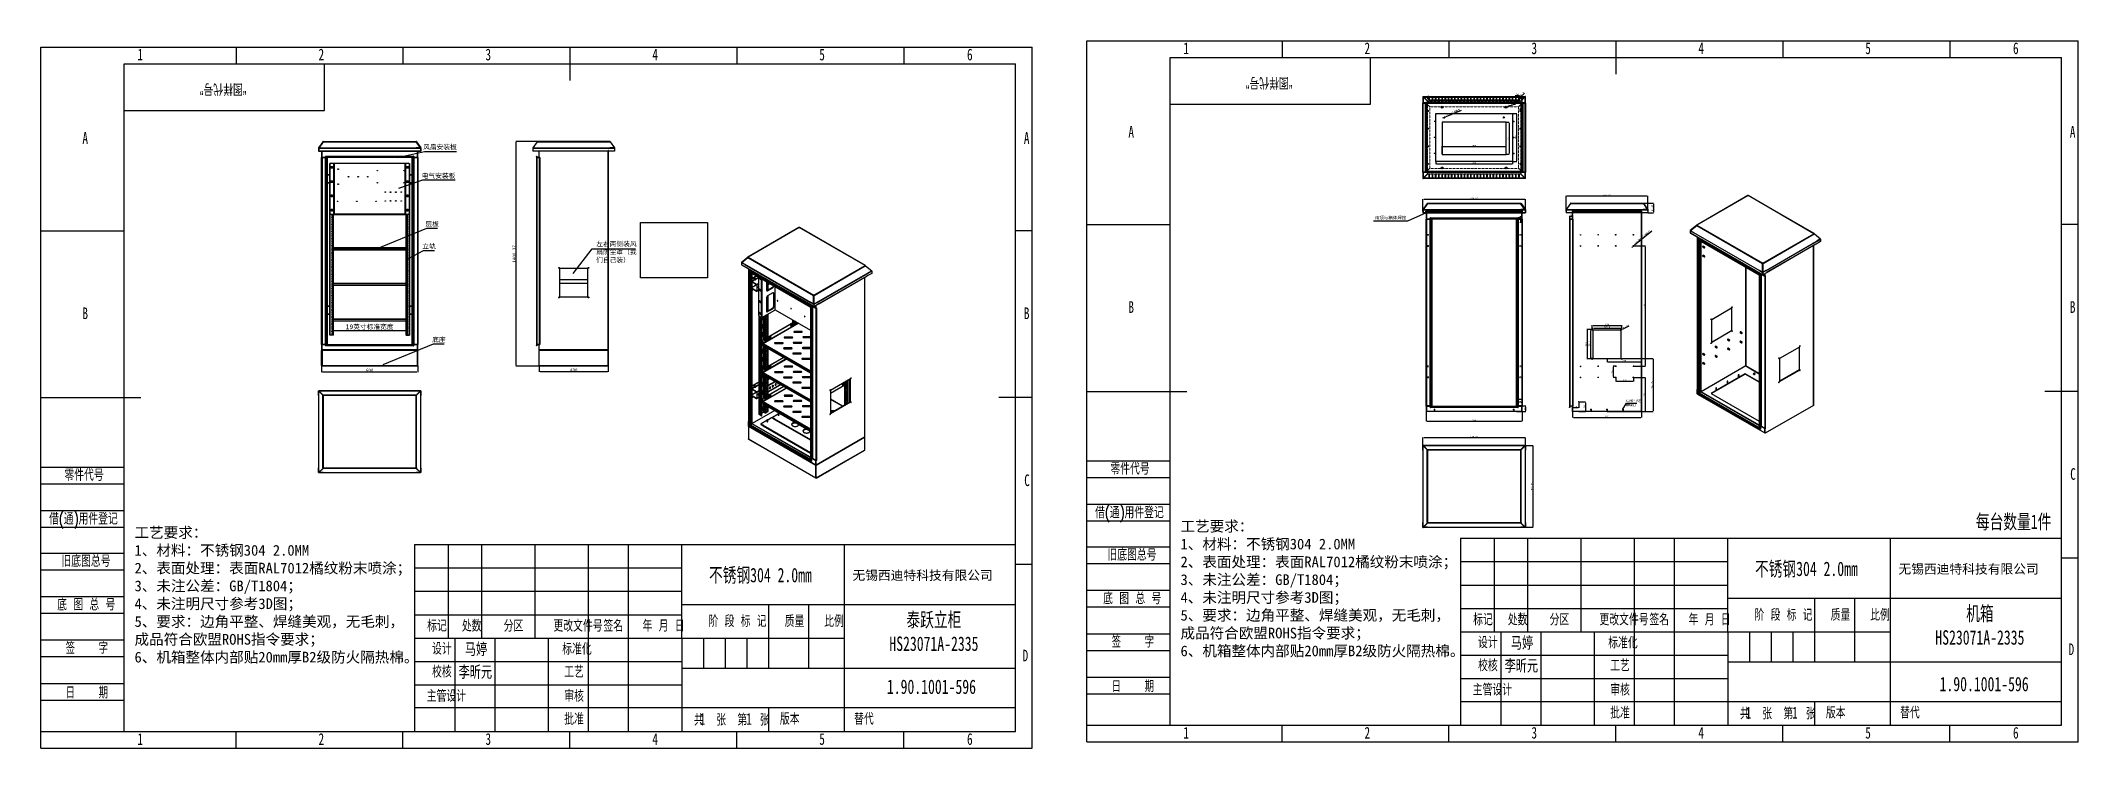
# Model space of a CAD drawing. Header units: millimetres. Extents: x -14348 to 6039, y -1826 to 2921.
# Drawn here: x -14348 to -1633, y -1500 to 2914 of the extents above; entities that cross this region are included whole.
import ezdxf

# ---------------------------------------------------------------- set-up
doc = ezdxf.new("R2010")
doc.units = ezdxf.units.MM
doc.linetypes.add('HIDDEN', pattern=[1.905, 1.27, -0.635])
doc.layers.add('图框', color=7, linetype='Continuous')
doc.layers.add('标注', color=3, linetype='Continuous')
doc.layers.add('文字层', color=3, linetype='Continuous', lineweight=25)
doc.layers.add('粗实线层', color=7, linetype='Continuous', lineweight=25)
doc.styles.add('SLDTEXTSTYLE0', font='TXT', dxfattribs={"width": 0.7, "bigfont": 'bigfont'})
doc.styles.add('SLDTEXTSTYLE1', font='TXT', dxfattribs={"width": 0.6, "bigfont": 'bigfont'})
doc.styles.add('SLDTEXTSTYLE2', font='TXT', dxfattribs={"width": 0.614286, "bigfont": 'bigfont'})
doc.styles.add('SLDTEXTSTYLE3', font='TXT', dxfattribs={"width": 0.62, "bigfont": 'bigfont'})
doc.styles.add('SLDTEXTSTYLE4', font='TXT', dxfattribs={"width": 0.566667, "bigfont": 'bigfont'})
doc.styles.add('SLDTEXTSTYLE5', font='TXT', dxfattribs={"width": 0.7})
doc.dimstyles.new('ISO-25', dxfattribs={"dimtxt": 10, "dimasz": 5, "dimexe": 1.25, "dimexo": 0.625, "dimtad": 1, "dimdsep": 46, "dimtxsty": 'Standard', "dimcen": 2.5, "dimadec": 0, "dimazin": 0, "dimtfac": 1, "dimtmove": 0, "dimatfit": 3, "dimfxl": 1, "dimarcsym": 0})
picture_1 = doc.add_image_def('image2.png', size_in_pixel=(719, 595))

msp = doc.modelspace()

# ---------------------------------------------------------------- texts
at = {"layer": '图框'}
for s, insert, char_height, attachment_point, style in [('1', (-13727.584, 2865.056), 72.917, 2, 'SLDTEXTSTYLE5'), ('2', (-12597.376, 2865.056), 72.917, 2, 'SLDTEXTSTYLE5'), ('3', (-11555.709, 2865.056), 72.917, 2, 'SLDTEXTSTYLE5'), ('4', (-10514.042, 2865.056), 72.917, 2, 'SLDTEXTSTYLE5'), ('5', (-9472.376, 2865.056), 72.917, 2, 'SLDTEXTSTYLE5'), ('6', (-8550.45, 2865.056), 72.917, 2, 'SLDTEXTSTYLE5'), ('1', (-7200.187, 2904.125), 72.917, 2, 'SLDTEXTSTYLE5'), ('2', (-6069.978, 2904.125), 72.917, 2, 'SLDTEXTSTYLE5'), ('3', (-5028.312, 2904.125), 72.917, 2, 'SLDTEXTSTYLE5'), ('4', (-3986.645, 2904.125), 72.917, 2, 'SLDTEXTSTYLE5'), ('5', (-2944.978, 2904.125), 72.917, 2, 'SLDTEXTSTYLE5'), ('6', (-2023.053, 2904.125), 72.917, 2, 'SLDTEXTSTYLE5'), ('A', (-14070.795, 2344.222), 72.917, 2, 'SLDTEXTSTYLE5'), ('A', (-8195.795, 2344.222), 72.917, 2, 'SLDTEXTSTYLE5'), ('A', (-7543.398, 2383.292), 72.917, 2, 'SLDTEXTSTYLE5'), ('A', (-1668.398, 2383.292), 72.917, 2, 'SLDTEXTSTYLE5'), ('B', (-7543.398, 1289.542), 72.917, 2, 'SLDTEXTSTYLE5'), ('B', (-1668.398, 1289.542), 72.917, 2, 'SLDTEXTSTYLE5'), ('B', (-14070.795, 1250.472), 72.917, 2, 'SLDTEXTSTYLE5'), ('B', (-8195.795, 1250.472), 72.917, 2, 'SLDTEXTSTYLE5'), ('零件代号', (-7673.329, 280.646), 72.9167, 1, 'SLDTEXTSTYLE0'), ('零件代号', (-14200.726, 241.576), 72.9167, 1, 'SLDTEXTSTYLE0'), ('C', (-8193.567, 208.806), 72.917, 2, 'SLDTEXTSTYLE5'), ('C', (-1666.17, 247.875), 72.917, 2, 'SLDTEXTSTYLE5'), ('借(通)用件登记', (-7768.902, 7.594), 72.9167, 1, 'SLDTEXTSTYLE0'), ('借(通)用件登记', (-14296.299, -31.476), 72.9167, 1, 'SLDTEXTSTYLE0'), ('旧底图总号', (-7691.862, -255.921), 72.9167, 1, 'SLDTEXTSTYLE0'), ('旧底图总号', (-14219.259, -294.991), 72.9167, 1, 'SLDTEXTSTYLE0'), ('{\\fSimSun|b0|i0|c134|p2;不锈钢304 2.0mm}', (-9857.385, -374.317), 89.78918, 2, 'SLDTEXTSTYLE0'), ('{\\fSimSun|b0|i0|c134|p2;不锈钢304 2.0mm}', (-3329.988, -335.248), 89.78918, 2, 'SLDTEXTSTYLE0'), ('底 图 总 号', (-14245.235, -567.039), 72.9167, 1, 'SLDTEXTSTYLE2'), ('底 图 总 号', (-7717.838, -527.97), 72.9167, 1, 'SLDTEXTSTYLE2'), ('阶 段 标 记', (-3472.497, -631.305), 72.9167, 2, 'SLDTEXTSTYLE2'), ('质量', (-3117.319, -631.305), 72.9167, 2, 'SLDTEXTSTYLE0'), ('比例', (-2870.503, -631.305), 72.9167, 2, 'SLDTEXTSTYLE0'), ('标记', (-11875.44, -699.295), 72.9167, 2, 'SLDTEXTSTYLE0'), ('处数', (-11658.985, -699.295), 72.9167, 2, 'SLDTEXTSTYLE0'), ('分区', (-11398.122, -699.295), 72.9167, 2, 'SLDTEXTSTYLE0'), ('更改文件号', (-10995.453, -699.295), 72.9167, 2, 'SLDTEXTSTYLE0'), ('签名', (-10775.874, -699.295), 72.9167, 2, 'SLDTEXTSTYLE0'), ('年 月 日', (-10461.031, -699.295), 72.9167, 2, 'SLDTEXTSTYLE3'), ('阶 段 标 记', (-9999.894, -670.374), 72.9167, 2, 'SLDTEXTSTYLE2'), ('质量', (-9644.716, -670.374), 72.9167, 2, 'SLDTEXTSTYLE0'), ('比例', (-9397.9, -670.374), 72.9167, 2, 'SLDTEXTSTYLE0'), ('标记', (-5348.043, -660.226), 72.9167, 2, 'SLDTEXTSTYLE0'), ('处数', (-5131.588, -660.226), 72.9167, 2, 'SLDTEXTSTYLE0'), ('分区', (-4870.725, -660.226), 72.9167, 2, 'SLDTEXTSTYLE0'), ('更改文件号', (-4468.056, -660.226), 72.9167, 2, 'SLDTEXTSTYLE0'), ('签名', (-4248.477, -660.226), 72.9167, 2, 'SLDTEXTSTYLE0'), ('年 月 日', (-3933.634, -660.226), 72.9167, 2, 'SLDTEXTSTYLE3'), ('签    字', (-14060.599, -837.914), 72.9167, 2, 'SLDTEXTSTYLE4'), ('设计', (-11845.239, -842.193), 72.9167, 2, 'SLDTEXTSTYLE0'), ('{\\fSimSun|b0|i0|c134|p2;马婷}', (-11631.841, -844.012), 72.91667, 2, 'SLDTEXTSTYLE0'), ('标准化', (-11002.194, -843.577), 72.9167, 2, 'SLDTEXTSTYLE0'), ('D', (-8203.933, -884.944), 72.917, 2, 'SLDTEXTSTYLE5'), ('签    字', (-7533.201, -798.844), 72.9167, 2, 'SLDTEXTSTYLE4'), ('设计', (-5317.842, -803.123), 72.9167, 2, 'SLDTEXTSTYLE0'), ('{\\fSimSun|b0|i0|c134|p2;马婷}', (-5104.444, -804.943), 72.91667, 2, 'SLDTEXTSTYLE0'), ('标准化', (-4474.797, -804.507), 72.9167, 2, 'SLDTEXTSTYLE0'), ('D', (-1676.536, -845.875), 72.917, 2, 'SLDTEXTSTYLE5'), ('校核', (-11845.239, -985.508), 72.9167, 2, 'SLDTEXTSTYLE0'), ('工艺', (-11020.474, -986.266), 72.9167, 2, 'SLDTEXTSTYLE0'), ('校核', (-5317.842, -946.439), 72.9167, 2, 'SLDTEXTSTYLE0'), ('工艺', (-4493.077, -947.197), 72.9167, 2, 'SLDTEXTSTYLE0'), ('日    期', (-14060.599, -1116.04), 72.9167, 2, 'SLDTEXTSTYLE4'), ('主管设计', (-11816.923, -1137.169), 72.9167, 2, 'SLDTEXTSTYLE0'), ('审核', (-11020.474, -1137.169), 72.9167, 2, 'SLDTEXTSTYLE0'), ('日    期', (-7533.201, -1076.97), 72.9167, 2, 'SLDTEXTSTYLE4'), ('主管设计', (-5289.526, -1098.099), 72.9167, 2, 'SLDTEXTSTYLE0'), ('审核', (-4493.077, -1098.099), 72.9167, 2, 'SLDTEXTSTYLE0'), ('批准', (-4493.026, -1241.357), 72.9167, 2, 'SLDTEXTSTYLE0'), ('共  张', (-3644.212, -1246.797), 72.9167, 2, 'SLDTEXTSTYLE1'), ('1', (-3708.559, -1241.18), 72.917, 1, 'SLDTEXTSTYLE5'), ('第  张', (-3372.807, -1246.797), 72.9167, 2, 'SLDTEXTSTYLE1'), ('1', (-3418.925, -1241.18), 72.917, 1, 'SLDTEXTSTYLE5'), ('版本', (-3147.177, -1241.18), 72.9167, 2, 'SLDTEXTSTYLE0'), ('替代', (-2745.058, -1241.18), 72.9167, 1, 'SLDTEXTSTYLE0'), ('批准', (-11020.423, -1280.427), 72.9167, 2, 'SLDTEXTSTYLE0'), ('共  张', (-10171.609, -1285.866), 72.9167, 2, 'SLDTEXTSTYLE1'), ('1', (-10235.956, -1280.249), 72.917, 1, 'SLDTEXTSTYLE5'), ('第  张', (-9900.204, -1285.866), 72.9167, 2, 'SLDTEXTSTYLE1'), ('1', (-9946.322, -1280.249), 72.917, 1, 'SLDTEXTSTYLE5'), ('版本', (-9674.574, -1280.249), 72.9167, 2, 'SLDTEXTSTYLE0'), ('替代', (-9272.455, -1280.249), 72.9167, 1, 'SLDTEXTSTYLE0'), ('1', (-7200.187, -1366.708), 72.917, 2, 'SLDTEXTSTYLE5'), ('2', (-6069.978, -1366.708), 72.917, 2, 'SLDTEXTSTYLE5'), ('3', (-5028.312, -1366.708), 72.917, 2, 'SLDTEXTSTYLE5'), ('4', (-3986.645, -1366.708), 72.917, 2, 'SLDTEXTSTYLE5'), ('5', (-2944.978, -1366.708), 72.917, 2, 'SLDTEXTSTYLE5'), ('6', (-2023.053, -1366.708), 72.917, 2, 'SLDTEXTSTYLE5'), ('1', (-13727.584, -1405.778), 72.917, 2, 'SLDTEXTSTYLE5'), ('2', (-12597.376, -1405.778), 72.917, 2, 'SLDTEXTSTYLE5'), ('3', (-11555.709, -1405.778), 72.917, 2, 'SLDTEXTSTYLE5'), ('4', (-10514.042, -1405.778), 72.917, 2, 'SLDTEXTSTYLE5'), ('5', (-9472.376, -1405.778), 72.917, 2, 'SLDTEXTSTYLE5'), ('6', (-8550.45, -1405.778), 72.917, 2, 'SLDTEXTSTYLE5')]:
    msp.add_mtext(s, dxfattribs=dict(at, insert=insert, char_height=char_height, attachment_point=attachment_point, style=style))
at = {"layer": '图框', "char_height": 72.9167, "attachment_point": 2, "rotation": 180, "style": 'SLDTEXTSTYLE0'}
for insert in [(-6682.656, 2615.556), (-13210.053, 2576.486)]:
    msp.add_mtext('“图样代号”', dxfattribs=dict(at, insert=insert))
at = {"layer": '图框', "attachment_point": 2, "style": 'SLDTEXTSTYLE0'}
for s, insert, char_height, width in [('{\\fSimSun|b0|i0|c134|p2;每台数量1件}', (-2036.56, -41.38), 89.78918, 902.14142), ('{\\fSimSun|b0|i0|c134|p2;机箱HS23071A-2335}', (-2247.203, -613.838), 89.78918, 579.71709), ('{\\fSimSun|b0|i0|c134|p2;泰跃立柜HS23071A-2335}', (-8774.6, -652.908), 89.78918, 579.71709), ('{\\fSimSun|b0|i0|c134|p2;李昕元}', (-11636.118, -986.481), 72.91667, 281.44302), ('{\\fSimSun|b0|i0|c134|p2;李昕元}', (-5108.721, -947.412), 72.91667, 281.44302), ('{\\fSimSun|b0|i0|c134|p2;1.90.1001-596}', (-8789.955, -1071.026), 89.78918, 579.71709), ('{\\fSimSun|b0|i0|c134|p2;1.90.1001-596}', (-2220.74, -1054.36), 89.78918, 579.71709)]:
    msp.add_mtext(s, dxfattribs=dict(at, insert=insert, char_height=char_height, width=width))
at = {"layer": '文字层', "attachment_point": 1}
for s, width, insert, char_height in [('{\\fSimSun|b0|i0|c134|p2;工艺要求：}\\P1{\\fSimSun|b0|i0|c134|p2;、材料：不锈钢304 2.0MM}\\P2{\\fSimSun|b0|i0|c134|p2;、表面处理：表面RAL7012橘纹粉末喷涂；}\\P3{\\fSimSun|b0|i0|c134|p2;、未注公差：}GB/T1804{\\fSimSun|b0|i0|c134|p2;；}\\P4{\\fSimSun|b0|i0|c134|p2;、未注明尺寸参考}3D{\\fSimSun|b0|i0|c134|p2;图；}\\P5{\\fSimSun|b0|i0|c134|p2;、要求：边角平整、焊缝美观，无毛刺，成品符合欧盟ROHS指令要求；\\P6、机箱整体内部贴20mm厚B2级防火隔热棉。}', 1736.69891, (-13763.037, -120.172), 66.64747), ('{\\fSimSun|b0|i0|c134|p2;工艺要求：}\\P1{\\fSimSun|b0|i0|c134|p2;、材料：不锈钢304 2.0MM}\\P2{\\fSimSun|b0|i0|c134|p2;、表面处理：表面RAL7012橘纹粉末喷涂；}\\P3{\\fSimSun|b0|i0|c134|p2;、未注公差：}GB/T1804{\\fSimSun|b0|i0|c134|p2;；}\\P4{\\fSimSun|b0|i0|c134|p2;、未注明尺寸参考}3D{\\fSimSun|b0|i0|c134|p2;图；}\\P5{\\fSimSun|b0|i0|c134|p2;、要求：边角平整、焊缝美观，无毛刺，成品符合欧盟ROHS指令要求；\\P6、机箱整体内部贴20mm厚B2级防火隔热棉。}', 1736.69891, (-7235.64, -81.102), 66.64747), ('{\\fSimSun|b0|i0|c134|p2;无锡西迪特科技有限公司}', 931.33787, (-2755.334, -351.996), 58.33333), ('{\\fSimSun|b0|i0|c134|p2;无锡西迪特科技有限公司}', 933.27817, (-9282.731, -391.065), 58.33333)]:
    msp.add_mtext_dynamic_manual_height_columns(s, width=width, gutter_width=17.5, heights=[0], dxfattribs=dict(at, insert=insert, char_height=char_height))
at = {"layer": '标注', "attachment_point": 1}
for s, width, insert, char_height in [('{\\fSimSun|b0|i0|c134|p2;风扇安装板}', 244.39109, (-11961.75, 2266.394), 30), ('{\\fSimSun|b0|i0|c134|p2;电气安装板}', 244.39109, (-11971.087, 2087.126), 30), ('{\\fSimSun|b0|i0|c134|p2;层板}', 244.39109, (-11947.591, 1785.857), 30), ('{\\fSimSun|b0|i0|c134|p2;雨顶与箱体焊接}', 202.09153, (-6023.284, 1820.341), 20), ('{\\fSimSun|b0|i0|c134|p2;左右两侧装风扇防尘罩（我们自己装）}', 268.73278, (-10881.882, 1662.061), 30), ('{\\fSimSun|b0|i0|c134|p2;立轨}', 244.39109, (-11966.638, 1647.001), 30), ('{\\fSimSun|b0|i0|c134|p2;底座}', 244.39109, (-11905.94, 1064.422), 30)]:
    msp.add_mtext_dynamic_manual_height_columns(s, width=width, gutter_width=12.5, heights=[0], dxfattribs=dict(at, insert=insert, char_height=char_height))
at = {"layer": '标注', "color": 165, "true_color": 0x5e67af, "insert": (-4457.113, 674.789), "char_height": 15, "attachment_point": 1}
msp.add_mtext_dynamic_manual_height_columns('6-M5*15{\\fSimSun|b0|i0|c134|p2;压铆螺钉}', width=101.46609, gutter_width=12.5, heights=[0], dxfattribs=at)

# ---------------------------------------------------------------- blocks, each defined once
blk = doc.blocks.new('*D236')
at = {"layer": 'Defpoints', "color": 0, "transparency": 16777216}
for p in [(-12528, 1091), (-12063, 1107), (-12063, 1091)]:
    blk.add_point(p, dxfattribs=at)
at = {"layer": '标注', "color": 0, "lineweight": -2, "transparency": 16777216}
for p, q in [((-12528, 1092), (-12528, 1108)), ((-12523, 1107), (-12068, 1107)), ((-12063, 1092), (-12063, 1108))]:
    blk.add_line(p, q, dxfattribs=at)
at = {"layer": '标注', "color": 0, "transparency": 16777216}
for points in [[(-12523, 1108), (-12523, 1106), (-12528, 1107)], [(-12068, 1108), (-12068, 1106), (-12063, 1107)]]:
    blk.add_solid(points, dxfattribs=at)
at = {"layer": '标注', "color": 0, "transparency": 16777216, "insert": (-12296, 1128), "char_height": 10, "attachment_point": 5}
blk.add_mtext('{\\H3x;19\\fSimSun|b0|i0|c134|p2;英寸标准宽度}', dxfattribs=at)
blk = doc.blocks.new('*D237')
at = {"layer": 'Defpoints', "color": 0, "transparency": 16777216}
for p in [(-12596, 888), (-11996, 888), (-11996, 848)]:
    blk.add_point(p, dxfattribs=at)
at = {"layer": '标注', "color": 0, "lineweight": -2, "transparency": 16777216}
for p, q in [((-12596, 887), (-12596, 847)), ((-12591, 848), (-12001, 848)), ((-11996, 887), (-11996, 847))]:
    blk.add_line(p, q, dxfattribs=at)
at = {"layer": '标注', "color": 0, "transparency": 16777216}
for points in [[(-12591, 849), (-12591, 847), (-12596, 848)], [(-12001, 849), (-12001, 847), (-11996, 848)]]:
    blk.add_solid(points, dxfattribs=at)
at = {"layer": '标注', "color": 0, "transparency": 16777216, "insert": (-12296, 859), "char_height": 10, "attachment_point": 5}
blk.add_mtext('{\\H2x;600}', dxfattribs=at)
blk = doc.blocks.new('*D238')
at = {"layer": 'Defpoints', "color": 0, "transparency": 16777216}
for p in [(-11237, 888), (-10807, 888), (-10807, 850)]:
    blk.add_point(p, dxfattribs=at)
at = {"layer": '标注', "color": 0, "lineweight": -2, "transparency": 16777216}
for p, q in [((-11237, 887), (-11237, 848)), ((-11232, 850), (-10812, 850)), ((-10807, 887), (-10807, 848))]:
    blk.add_line(p, q, dxfattribs=at)
at = {"layer": '标注', "color": 0, "transparency": 16777216}
for points in [[(-11232, 850), (-11232, 849), (-11237, 850)], [(-10812, 850), (-10812, 849), (-10807, 850)]]:
    blk.add_solid(points, dxfattribs=at)
at = {"layer": '标注', "color": 0, "transparency": 16777216, "insert": (-11022, 860), "char_height": 10, "attachment_point": 5}
blk.add_mtext('{\\H2x;430}', dxfattribs=at)
blk = doc.blocks.new('*D239')
at = {"layer": 'Defpoints', "color": 0, "transparency": 16777216}
for p in [(-10797, 2286), (-11383, 885), (-10811, 885)]:
    blk.add_point(p, dxfattribs=at)
at = {"layer": '标注', "color": 0, "lineweight": -2, "transparency": 16777216}
for p, q in [((-10797, 2286), (-11384, 2286)), ((-11383, 2281), (-11383, 890)), ((-10811, 885), (-11384, 885))]:
    blk.add_line(p, q, dxfattribs=at)
at = {"layer": '标注', "color": 0, "transparency": 16777216}
for points in [[(-11384, 2281), (-11382, 2281), (-11383, 2286)], [(-11384, 890), (-11382, 890), (-11383, 885)]]:
    blk.add_solid(points, dxfattribs=at)
at = {"layer": '标注', "color": 0, "transparency": 16777216, "insert": (-11394, 1585), "char_height": 10, "attachment_point": 5, "rotation": 90}
blk.add_mtext('{\\H2x;1400.37}', dxfattribs=at)
blk = doc.blocks.new('*D171')
at = {"layer": 'Defpoints', "color": 0, "transparency": 16777216}
for p in [(-5209, 2499), (-5198, 2502)]:
    blk.add_point(p, dxfattribs=at)
at = {"layer": '标注', "color": 0, "lineweight": -2, "transparency": 16777216}
for p, q in [((-5214, 2497), (-5219, 2496)), ((-5209, 2499), (-5198, 2502)), ((-5145, 2519), (-5193, 2504))]:
    blk.add_line(p, q, dxfattribs=at)
at = {"layer": '标注', "color": 0, "transparency": 16777216}
for points in [[(-5214, 2498), (-5214, 2497), (-5209, 2499)], [(-5193, 2505), (-5193, 2503), (-5198, 2502)]]:
    blk.add_solid(points, dxfattribs=at)
at = {"layer": '标注', "color": 0, "transparency": 16777216, "insert": (-5168, 2518), "char_height": 10, "attachment_point": 5, "rotation": 17.2311}
blk.add_mtext('4-∅12', dxfattribs=at)
blk = doc.blocks.new('*D172')
at = {"layer": 'Defpoints', "color": 0, "transparency": 16777216}
for p in [(-5591, 2435), (-5586, 2437)]:
    blk.add_point(p, dxfattribs=at)
at = {"layer": '标注', "color": 0, "lineweight": -2, "transparency": 16777216}
for p, q in [((-5595, 2433), (-5600, 2431)), ((-5591, 2435), (-5586, 2437)), ((-5484, 2480), (-5581, 2439))]:
    blk.add_line(p, q, dxfattribs=at)
at = {"layer": '标注', "color": 0, "transparency": 16777216}
for points in [[(-5596, 2434), (-5595, 2432), (-5591, 2435)], [(-5582, 2439), (-5581, 2438), (-5586, 2437)]]:
    blk.add_solid(points, dxfattribs=at)
at = {"layer": '标注', "color": 0, "transparency": 16777216, "insert": (-5532, 2468), "char_height": 10, "attachment_point": 5, "rotation": 23.275}
blk.add_mtext('2-M5{\\fSimSun|b0|i0|c134|p2;压铆螺母}', dxfattribs=at)
blk = doc.blocks.new('*D173')
at = {"layer": 'Defpoints', "color": 0, "transparency": 16777216}
for p in [(-5603, 2206), (-5203, 2254), (-5203, 2206)]:
    blk.add_point(p, dxfattribs=at)
at = {"layer": '标注', "color": 0, "lineweight": -2, "transparency": 16777216}
for p, q in [((-5603, 2206), (-5603, 2256)), ((-5598, 2254), (-5208, 2254)), ((-5203, 2206), (-5203, 2256))]:
    blk.add_line(p, q, dxfattribs=at)
at = {"layer": '标注', "color": 0, "transparency": 16777216}
for points in [[(-5598, 2255), (-5598, 2254), (-5603, 2254)], [(-5208, 2255), (-5208, 2254), (-5203, 2254)]]:
    blk.add_solid(points, dxfattribs=at)
at = {"layer": '标注', "color": 0, "transparency": 16777216, "insert": (-5403, 2260), "char_height": 10, "attachment_point": 5}
blk.add_mtext('400', dxfattribs=at)
blk = doc.blocks.new('*D174')
at = {"layer": 'Defpoints', "color": 0, "transparency": 16777216}
for p in [(-5203, 2406), (-5203, 2206), (-5185, 2206)]:
    blk.add_point(p, dxfattribs=at)
at = {"layer": '标注', "color": 0, "lineweight": -2, "transparency": 16777216}
for p, q in [((-5203, 2406), (-5184, 2406)), ((-5185, 2401), (-5185, 2211)), ((-5203, 2206), (-5184, 2206))]:
    blk.add_line(p, q, dxfattribs=at)
at = {"layer": '标注', "color": 0, "transparency": 16777216}
for points in [[(-5186, 2401), (-5184, 2401), (-5185, 2406)], [(-5186, 2211), (-5184, 2211), (-5185, 2206)]]:
    blk.add_solid(points, dxfattribs=at)
at = {"layer": '标注', "color": 0, "transparency": 16777216, "insert": (-5190, 2306), "char_height": 10, "attachment_point": 5, "rotation": 90}
blk.add_mtext('200', dxfattribs=at)
blk = doc.blocks.new('*D175')
at = {"layer": 'Defpoints', "color": 0, "transparency": 16777216}
for p in [(-5163, 2461), (-5163, 2161), (-5139, 2161)]:
    blk.add_point(p, dxfattribs=at)
at = {"layer": '标注', "color": 0, "lineweight": -2, "transparency": 16777216}
for p, q in [((-5163, 2461), (-5137, 2461)), ((-5139, 2456), (-5139, 2166)), ((-5163, 2161), (-5137, 2161))]:
    blk.add_line(p, q, dxfattribs=at)
at = {"layer": '标注', "color": 0, "transparency": 16777216}
for points in [[(-5139, 2456), (-5138, 2456), (-5139, 2461)], [(-5139, 2166), (-5138, 2166), (-5139, 2161)]]:
    blk.add_solid(points, dxfattribs=at)
at = {"layer": '标注', "color": 0, "transparency": 16777216, "insert": (-5144, 2311), "char_height": 10, "attachment_point": 5, "rotation": 90}
blk.add_mtext('300', dxfattribs=at)
blk = doc.blocks.new('*D176')
at = {"layer": 'Defpoints', "color": 0, "transparency": 16777216}
for p in [(-5643, 2161), (-5643, 2145), (-5163, 2161)]:
    blk.add_point(p, dxfattribs=at)
at = {"layer": '标注', "color": 0, "lineweight": -2, "transparency": 16777216}
for p, q in [((-5643, 2160), (-5643, 2144)), ((-5168, 2145), (-5638, 2145)), ((-5163, 2160), (-5163, 2144))]:
    blk.add_line(p, q, dxfattribs=at)
at = {"layer": '标注', "color": 0, "transparency": 16777216}
for points in [[(-5638, 2146), (-5638, 2144), (-5643, 2145)], [(-5168, 2146), (-5168, 2144), (-5163, 2145)]]:
    blk.add_solid(points, dxfattribs=at)
at = {"layer": '标注', "color": 0, "transparency": 16777216, "insert": (-5403, 2151), "char_height": 10, "attachment_point": 5}
blk.add_mtext('480', dxfattribs=at)
blk = doc.blocks.new('*D177')
at = {"layer": 'Defpoints', "color": 0, "transparency": 16777216}
for p in [(-5143, 2573), (-5143, 2555), (-5123, 2555)]:
    blk.add_point(p, dxfattribs=at)
at = {"layer": '标注', "color": 0, "lineweight": -2, "transparency": 16777216}
for p, q in [((-5143, 2556), (-5143, 2574)), ((-5128, 2573), (-5138, 2573)), ((-5123, 2556), (-5123, 2574))]:
    blk.add_line(p, q, dxfattribs=at)
at = {"layer": '标注', "color": 0, "transparency": 16777216}
for points in [[(-5138, 2574), (-5138, 2572), (-5143, 2573)], [(-5128, 2574), (-5128, 2572), (-5123, 2573)]]:
    blk.add_solid(points, dxfattribs=at)
at = {"layer": '标注', "color": 0, "transparency": 16777216, "insert": (-5133, 2579), "char_height": 10, "attachment_point": 5}
blk.add_mtext('20', dxfattribs=at)
blk = doc.blocks.new('*D178')
at = {"layer": 'Defpoints', "color": 0, "transparency": 16777216}
for p in [(-5123, 2555), (-5123, 2540), (-5103, 2540)]:
    blk.add_point(p, dxfattribs=at)
at = {"layer": '标注', "color": 0, "lineweight": -2, "transparency": 16777216}
for p, q in [((-5123, 2555), (-5102, 2555)), ((-5103, 2550), (-5103, 2545)), ((-5123, 2540), (-5102, 2540))]:
    blk.add_line(p, q, dxfattribs=at)
at = {"layer": '标注', "color": 0, "transparency": 16777216}
for points in [[(-5104, 2550), (-5102, 2550), (-5103, 2555)], [(-5104, 2545), (-5102, 2545), (-5103, 2540)]]:
    blk.add_solid(points, dxfattribs=at)
at = {"layer": '标注', "color": 0, "transparency": 16777216, "insert": (-5109, 2548), "char_height": 10, "attachment_point": 5, "rotation": 90}
blk.add_mtext('15', dxfattribs=at)
blk = doc.blocks.new('*D179')
at = {"layer": 'Defpoints', "color": 0, "transparency": 16777216}
for p in [(-5123, 2555), (-5122, 2557)]:
    blk.add_point(p, dxfattribs=at)
at = {"layer": '标注', "color": 0, "lineweight": -2, "transparency": 16777216}
for p, q in [((-5123, 2555), (-5122, 2557)), ((-5090, 2587), (-5118, 2560))]:
    blk.add_line(p, q, dxfattribs=at)
at = {"layer": '标注', "color": 0, "transparency": 16777216}
blk.add_solid([(-5119, 2561), (-5117, 2560), (-5122, 2557)], dxfattribs=at)
at = {"layer": '标注', "color": 0, "transparency": 16777216, "insert": (-5105, 2581), "char_height": 10, "attachment_point": 5, "rotation": 44.2168}
blk.add_mtext('R2.5', dxfattribs=at)
blk = doc.blocks.new('*D180')
at = {"layer": 'Defpoints', "color": 0, "transparency": 16777216}
for p in [(-5692, 2566), (-5686, 2566), (-5686, 2548)]:
    blk.add_point(p, dxfattribs=at)
at = {"layer": '标注', "color": 0, "lineweight": -2, "transparency": 16777216}
for p, q in [((-5686, 2566), (-5693, 2566)), ((-5686, 2548), (-5693, 2548)), ((-5692, 2553), (-5692, 2561))]:
    blk.add_line(p, q, dxfattribs=at)
at = {"layer": '标注', "color": 0, "transparency": 16777216}
for points in [[(-5693, 2561), (-5691, 2561), (-5692, 2566)], [(-5693, 2553), (-5691, 2553), (-5692, 2548)]]:
    blk.add_solid(points, dxfattribs=at)
at = {"layer": '标注', "color": 0, "transparency": 16777216, "insert": (-5698, 2557), "char_height": 10, "attachment_point": 5, "rotation": 90}
blk.add_mtext('18', dxfattribs=at)
blk = doc.blocks.new('*D181')
at = {"layer": 'Defpoints', "color": 0, "transparency": 16777216}
for p in [(-4412, 1632), (-4407, 1636)]:
    blk.add_point(p, dxfattribs=at)
at = {"layer": '标注', "color": 0, "lineweight": -2, "transparency": 16777216}
for p, q in [((-4295, 1727), (-4403, 1639)), ((-4416, 1629), (-4420, 1625)), ((-4412, 1632), (-4407, 1636))]:
    blk.add_line(p, q, dxfattribs=at)
at = {"layer": '标注', "color": 0, "transparency": 16777216}
for points in [[(-4416, 1629), (-4415, 1628), (-4412, 1632)], [(-4404, 1639), (-4403, 1638), (-4407, 1636)]]:
    blk.add_solid(points, dxfattribs=at)
at = {"layer": '标注', "color": 0, "transparency": 16777216, "insert": (-4352, 1690), "char_height": 10, "attachment_point": 5, "rotation": 39.3537}
blk.add_mtext('33-M6*15{\\fSimSun|b0|i0|c134|p2;压铆螺钉}', dxfattribs=at)
blk = doc.blocks.new('*D182')
at = {"layer": 'Defpoints', "color": 0, "transparency": 16777216}
for p in [(-4349, 1901), (-4320, 1841), (-4284, 1841)]:
    blk.add_point(p, dxfattribs=at)
at = {"layer": '标注', "color": 0, "lineweight": -2, "transparency": 16777216}
for p, q in [((-4348, 1901), (-4283, 1901)), ((-4319, 1841), (-4283, 1841)), ((-4284, 1896), (-4284, 1846))]:
    blk.add_line(p, q, dxfattribs=at)
at = {"layer": '标注', "color": 0, "transparency": 16777216}
for points in [[(-4285, 1896), (-4284, 1896), (-4284, 1901)], [(-4285, 1846), (-4284, 1846), (-4284, 1841)]]:
    blk.add_solid(points, dxfattribs=at)
at = {"layer": '标注', "color": 0, "transparency": 16777216, "insert": (-4290, 1871), "char_height": 10, "attachment_point": 5, "rotation": 90}
blk.add_mtext('59.87', dxfattribs=at)
blk = doc.blocks.new('*D183')
at = {"layer": 'Defpoints', "color": 0, "transparency": 16777216}
for p in [(-4829, 1945), (-4829, 1850), (-4320, 1850)]:
    blk.add_point(p, dxfattribs=at)
at = {"layer": '标注', "color": 0, "lineweight": -2, "transparency": 16777216}
for p, q in [((-4829, 1851), (-4829, 1946)), ((-4325, 1945), (-4824, 1945)), ((-4320, 1851), (-4320, 1946))]:
    blk.add_line(p, q, dxfattribs=at)
at = {"layer": '标注', "color": 0, "transparency": 16777216}
for points in [[(-4824, 1945), (-4824, 1944), (-4829, 1945)], [(-4325, 1945), (-4325, 1944), (-4320, 1945)]]:
    blk.add_solid(points, dxfattribs=at)
at = {"layer": '标注', "color": 0, "transparency": 16777216, "insert": (-4574, 1950), "char_height": 10, "attachment_point": 5}
blk.add_mtext('509.93', dxfattribs=at)
blk = doc.blocks.new('*D184')
at = {"layer": 'Defpoints', "color": 0, "transparency": 16777216}
for p in [(-5723, 1925), (-5723, 1850), (-5083, 1850)]:
    blk.add_point(p, dxfattribs=at)
at = {"layer": '标注', "color": 0, "lineweight": -2, "transparency": 16777216}
for p, q in [((-5723, 1851), (-5723, 1926)), ((-5088, 1925), (-5718, 1925)), ((-5083, 1851), (-5083, 1926))]:
    blk.add_line(p, q, dxfattribs=at)
at = {"layer": '标注', "color": 0, "transparency": 16777216}
for points in [[(-5718, 1925), (-5718, 1924), (-5723, 1925)], [(-5088, 1925), (-5088, 1924), (-5083, 1925)]]:
    blk.add_solid(points, dxfattribs=at)
at = {"layer": '标注', "color": 0, "transparency": 16777216, "insert": (-5403, 1930), "char_height": 10, "attachment_point": 5}
blk.add_mtext('639.93', dxfattribs=at)
blk = doc.blocks.new('*D185')
at = {"layer": 'Defpoints', "color": 0, "transparency": 16777216}
for p in [(-4574, 933), (-4574, 601), (-4287, 601)]:
    blk.add_point(p, dxfattribs=at)
at = {"layer": '标注', "color": 0, "lineweight": -2, "transparency": 16777216}
for p, q in [((-4574, 933), (-4286, 933)), ((-4287, 928), (-4287, 606)), ((-4574, 601), (-4286, 601))]:
    blk.add_line(p, q, dxfattribs=at)
at = {"layer": '标注', "color": 0, "transparency": 16777216}
for points in [[(-4288, 928), (-4286, 928), (-4287, 933)], [(-4288, 606), (-4286, 606), (-4287, 601)]]:
    blk.add_solid(points, dxfattribs=at)
at = {"layer": '标注', "color": 0, "transparency": 16777216, "insert": (-4293, 767), "char_height": 10, "attachment_point": 5, "rotation": 90}
blk.add_mtext('332.25', dxfattribs=at)
blk = doc.blocks.new('*D186')
at = {"layer": 'Defpoints', "color": 0, "transparency": 16777216}
for p in [(-4662, 1108), (-4487, 1122), (-4487, 1108)]:
    blk.add_point(p, dxfattribs=at)
at = {"layer": '标注', "color": 0, "lineweight": -2, "transparency": 16777216}
for p, q in [((-4662, 1109), (-4662, 1123)), ((-4657, 1122), (-4492, 1122)), ((-4487, 1109), (-4487, 1123))]:
    blk.add_line(p, q, dxfattribs=at)
at = {"layer": '标注', "color": 0, "transparency": 16777216}
for points in [[(-4657, 1123), (-4657, 1121), (-4662, 1122)], [(-4492, 1123), (-4492, 1121), (-4487, 1122)]]:
    blk.add_solid(points, dxfattribs=at)
at = {"layer": '标注', "color": 0, "transparency": 16777216, "insert": (-4574, 1127), "char_height": 10, "attachment_point": 5}
blk.add_mtext('175.5', dxfattribs=at)
blk = doc.blocks.new('*D187')
at = {"layer": 'Defpoints', "color": 0, "transparency": 16777216}
for p in [(-4662, 1108), (-4677, 933), (-4662, 933)]:
    blk.add_point(p, dxfattribs=at)
at = {"layer": '标注', "color": 0, "lineweight": -2, "transparency": 16777216}
for p, q in [((-4663, 1108), (-4679, 1108)), ((-4677, 1103), (-4677, 938)), ((-4663, 933), (-4679, 933))]:
    blk.add_line(p, q, dxfattribs=at)
at = {"layer": '标注', "color": 0, "transparency": 16777216}
for points in [[(-4678, 1103), (-4677, 1103), (-4677, 1108)], [(-4678, 938), (-4677, 938), (-4677, 933)]]:
    blk.add_solid(points, dxfattribs=at)
at = {"layer": '标注', "color": 0, "transparency": 16777216, "insert": (-4683, 1021), "char_height": 10, "attachment_point": 5, "rotation": 90}
blk.add_mtext('175.5', dxfattribs=at)
blk = doc.blocks.new('*D188')
at = {"layer": 'Defpoints', "color": 0, "transparency": 16777216}
for p in [(-4666, 1113), (-4482, 1138), (-4482, 1113)]:
    blk.add_point(p, dxfattribs=at)
at = {"layer": '标注', "color": 0, "lineweight": -2, "transparency": 16777216}
for p, q in [((-4666, 1113), (-4666, 1140)), ((-4661, 1138), (-4487, 1138)), ((-4482, 1113), (-4482, 1140))]:
    blk.add_line(p, q, dxfattribs=at)
at = {"layer": '标注', "color": 0, "transparency": 16777216}
for points in [[(-4661, 1139), (-4661, 1138), (-4666, 1138)], [(-4487, 1139), (-4487, 1138), (-4482, 1138)]]:
    blk.add_solid(points, dxfattribs=at)
at = {"layer": '标注', "color": 0, "transparency": 16777216, "insert": (-4574, 1144), "char_height": 10, "attachment_point": 5}
blk.add_mtext('184', dxfattribs=at)
blk = doc.blocks.new('*D189')
at = {"layer": 'Defpoints', "color": 0, "transparency": 16777216}
for p in [(-4666, 1113), (-4699, 929), (-4666, 929)]:
    blk.add_point(p, dxfattribs=at)
at = {"layer": '标注', "color": 0, "lineweight": -2, "transparency": 16777216}
for p, q in [((-4667, 1113), (-4700, 1113)), ((-4699, 1108), (-4699, 934)), ((-4667, 929), (-4700, 929))]:
    blk.add_line(p, q, dxfattribs=at)
at = {"layer": '标注', "color": 0, "transparency": 16777216}
for points in [[(-4700, 1108), (-4698, 1108), (-4699, 1113)], [(-4700, 934), (-4698, 934), (-4699, 929)]]:
    blk.add_solid(points, dxfattribs=at)
at = {"layer": '标注', "color": 0, "transparency": 16777216, "insert": (-4705, 1021), "char_height": 10, "attachment_point": 5, "rotation": 90}
blk.add_mtext('184', dxfattribs=at)
blk = doc.blocks.new('*D190')
at = {"layer": 'Defpoints', "color": 0, "transparency": 16777216}
for p in [(-4485, 1112), (-4480, 1114)]:
    blk.add_point(p, dxfattribs=at)
at = {"layer": '标注', "color": 0, "lineweight": -2, "transparency": 16777216}
for p, q in [((-4489, 1109), (-4494, 1107)), ((-4485, 1112), (-4480, 1114)), ((-4437, 1134), (-4476, 1116))]:
    blk.add_line(p, q, dxfattribs=at)
at = {"layer": '标注', "color": 0, "transparency": 16777216}
for points in [[(-4490, 1110), (-4489, 1109), (-4485, 1112)], [(-4476, 1117), (-4475, 1115), (-4480, 1114)]]:
    blk.add_solid(points, dxfattribs=at)
at = {"layer": '标注', "color": 0, "transparency": 16777216, "insert": (-4456, 1131), "char_height": 10, "attachment_point": 5, "rotation": 25.2599}
blk.add_mtext('8-∅5', dxfattribs=at)
blk = doc.blocks.new('*D191')
at = {"layer": 'Defpoints', "color": 0, "transparency": 16777216}
for p in [(-4574, 933), (-4359, 933), (-4359, 912)]:
    blk.add_point(p, dxfattribs=at)
at = {"layer": '标注', "color": 0, "lineweight": -2, "transparency": 16777216}
for p, q in [((-4574, 932), (-4574, 910)), ((-4569, 912), (-4364, 912)), ((-4359, 932), (-4359, 910))]:
    blk.add_line(p, q, dxfattribs=at)
at = {"layer": '标注', "color": 0, "transparency": 16777216}
for points in [[(-4569, 912), (-4569, 911), (-4574, 912)], [(-4364, 912), (-4364, 911), (-4359, 912)]]:
    blk.add_solid(points, dxfattribs=at)
at = {"layer": '标注', "color": 0, "transparency": 16777216, "insert": (-4467, 917), "char_height": 10, "attachment_point": 5}
blk.add_mtext('215', dxfattribs=at)
blk = doc.blocks.new('*D192')
at = {"layer": 'Defpoints', "color": 0, "transparency": 16777216}
for p in [(-4409, 814), (-4409, 601), (-4335, 601)]:
    blk.add_point(p, dxfattribs=at)
at = {"layer": '标注', "color": 0, "lineweight": -2, "transparency": 16777216}
for p, q in [((-4409, 814), (-4334, 814)), ((-4335, 809), (-4335, 606)), ((-4409, 601), (-4334, 601))]:
    blk.add_line(p, q, dxfattribs=at)
at = {"layer": '标注', "color": 0, "transparency": 16777216}
for points in [[(-4336, 809), (-4334, 809), (-4335, 814)], [(-4336, 606), (-4334, 606), (-4335, 601)]]:
    blk.add_solid(points, dxfattribs=at)
at = {"layer": '标注', "color": 0, "transparency": 16777216, "insert": (-4341, 707), "char_height": 10, "attachment_point": 5, "rotation": 90}
blk.add_mtext('213', dxfattribs=at)
blk = doc.blocks.new('*D193')
at = {"layer": 'Defpoints', "color": 0, "transparency": 16777216}
for p in [(-4519, 814), (-4519, 789), (-4409, 814)]:
    blk.add_point(p, dxfattribs=at)
at = {"layer": '标注', "color": 0, "lineweight": -2, "transparency": 16777216}
for p, q in [((-4519, 813), (-4519, 788)), ((-4414, 789), (-4514, 789)), ((-4409, 813), (-4409, 788))]:
    blk.add_line(p, q, dxfattribs=at)
at = {"layer": '标注', "color": 0, "transparency": 16777216}
for points in [[(-4514, 790), (-4514, 788), (-4519, 789)], [(-4414, 790), (-4414, 788), (-4409, 789)]]:
    blk.add_solid(points, dxfattribs=at)
at = {"layer": '标注', "color": 0, "transparency": 16777216, "insert": (-4464, 795), "char_height": 10, "attachment_point": 5}
blk.add_mtext('110', dxfattribs=at)
blk = doc.blocks.new('*D194')
at = {"layer": 'Defpoints', "color": 0, "transparency": 16777216}
for p in [(-4409, 1634), (-4409, 884), (-4335, 884)]:
    blk.add_point(p, dxfattribs=at)
at = {"layer": '标注', "color": 0, "lineweight": -2, "transparency": 16777216}
for p, q in [((-4409, 1634), (-4334, 1634)), ((-4335, 1629), (-4335, 889)), ((-4409, 884), (-4334, 884))]:
    blk.add_line(p, q, dxfattribs=at)
at = {"layer": '标注', "color": 0, "transparency": 16777216}
for points in [[(-4336, 1629), (-4335, 1629), (-4335, 1634)], [(-4336, 889), (-4335, 889), (-4335, 884)]]:
    blk.add_solid(points, dxfattribs=at)
at = {"layer": '标注', "color": 0, "transparency": 16777216, "insert": (-4341, 1259), "char_height": 10, "attachment_point": 5, "rotation": 90}
blk.add_mtext('750', dxfattribs=at)
blk = doc.blocks.new('*D195')
at = {"layer": 'Defpoints', "color": 0, "transparency": 16777216}
for p in [(-4535, 814), (-4519, 884), (-4519, 814)]:
    blk.add_point(p, dxfattribs=at)
at = {"layer": '标注', "color": 0, "lineweight": -2, "transparency": 16777216}
for p, q in [((-4520, 884), (-4536, 884)), ((-4520, 814), (-4536, 814)), ((-4535, 879), (-4535, 819))]:
    blk.add_line(p, q, dxfattribs=at)
at = {"layer": '标注', "color": 0, "transparency": 16777216}
for points in [[(-4535, 879), (-4534, 879), (-4535, 884)], [(-4535, 819), (-4534, 819), (-4535, 814)]]:
    blk.add_solid(points, dxfattribs=at)
at = {"layer": '标注', "color": 0, "transparency": 16777216, "insert": (-4540, 849), "char_height": 10, "attachment_point": 5, "rotation": 90}
blk.add_mtext('70', dxfattribs=at)
blk = doc.blocks.new('*D196')
at = {"layer": 'Defpoints', "color": 0, "transparency": 16777216}
for p in [(-4749, 661), (-4749, 601), (-4709, 601)]:
    blk.add_point(p, dxfattribs=at)
at = {"layer": '标注', "color": 0, "lineweight": -2, "transparency": 16777216}
for p, q in [((-4749, 661), (-4708, 661)), ((-4709, 656), (-4709, 606)), ((-4749, 601), (-4708, 601))]:
    blk.add_line(p, q, dxfattribs=at)
at = {"layer": '标注', "color": 0, "transparency": 16777216}
for points in [[(-4710, 656), (-4708, 656), (-4709, 661)], [(-4710, 606), (-4708, 606), (-4709, 601)]]:
    blk.add_solid(points, dxfattribs=at)
at = {"layer": '标注', "color": 0, "transparency": 16777216, "insert": (-4715, 631), "char_height": 10, "attachment_point": 5, "rotation": 90}
blk.add_mtext('60', dxfattribs=at)
blk = doc.blocks.new('*D197')
at = {"layer": 'Defpoints', "color": 0, "transparency": 16777216}
for p in [(-4749, 661), (-4789, 632), (-4789, 625)]:
    blk.add_point(p, dxfattribs=at)
at = {"layer": '标注', "color": 0, "lineweight": -2, "transparency": 16777216}
for p, q in [((-4749, 660), (-4749, 624)), ((-4789, 631), (-4789, 624)), ((-4754, 625), (-4784, 625))]:
    blk.add_line(p, q, dxfattribs=at)
at = {"layer": '标注', "color": 0, "transparency": 16777216}
for points in [[(-4784, 626), (-4784, 624), (-4789, 625)], [(-4754, 626), (-4754, 624), (-4749, 625)]]:
    blk.add_solid(points, dxfattribs=at)
at = {"layer": '标注', "color": 0, "transparency": 16777216, "insert": (-4769, 631), "char_height": 10, "attachment_point": 5}
blk.add_mtext('40', dxfattribs=at)
blk = doc.blocks.new('*D198')
at = {"layer": 'Defpoints', "color": 0, "transparency": 16777216}
for p in [(-5138, 636), (-5138, 601), (-5083, 601)]:
    blk.add_point(p, dxfattribs=at)
at = {"layer": '标注', "color": 0, "lineweight": -2, "transparency": 16777216}
for p, q in [((-5138, 636), (-5081, 636)), ((-5138, 601), (-5081, 601)), ((-5083, 631), (-5083, 606))]:
    blk.add_line(p, q, dxfattribs=at)
at = {"layer": '标注', "color": 0, "transparency": 16777216}
for points in [[(-5084, 631), (-5082, 631), (-5083, 636)], [(-5084, 606), (-5082, 606), (-5083, 601)]]:
    blk.add_solid(points, dxfattribs=at)
at = {"layer": '标注', "color": 0, "transparency": 16777216, "insert": (-5088, 618), "char_height": 10, "attachment_point": 5, "rotation": 90}
blk.add_mtext('35', dxfattribs=at)
blk = doc.blocks.new('*D199')
at = {"layer": 'Defpoints', "color": 0, "transparency": 16777216}
for p in [(-5103, 678), (-5138, 636), (-5103, 636)]:
    blk.add_point(p, dxfattribs=at)
at = {"layer": '标注', "color": 0, "lineweight": -2, "transparency": 16777216}
for p, q in [((-5138, 636), (-5138, 679)), ((-5133, 678), (-5108, 678)), ((-5103, 636), (-5103, 679))]:
    blk.add_line(p, q, dxfattribs=at)
at = {"layer": '标注', "color": 0, "transparency": 16777216}
for points in [[(-5133, 678), (-5133, 677), (-5138, 678)], [(-5108, 678), (-5108, 677), (-5103, 678)]]:
    blk.add_solid(points, dxfattribs=at)
at = {"layer": '标注', "color": 0, "transparency": 16777216, "insert": (-5121, 683), "char_height": 10, "attachment_point": 5}
blk.add_mtext('35', dxfattribs=at)
blk = doc.blocks.new('*D200')
at = {"layer": 'Defpoints', "color": 0, "transparency": 16777216}
for p in [(-5138, 1801), (-5130, 1811), (-5115, 1801)]:
    blk.add_point(p, dxfattribs=at)
at = {"layer": '标注', "color": 0, "lineweight": -2, "transparency": 16777216}
for p, q in [((-5138, 1801), (-5114, 1801)), ((-5130, 1811), (-5114, 1811)), ((-5115, 1816), (-5115, 1821)), ((-5115, 1811), (-5115, 1801)), ((-5115, 1796), (-5115, 1778))]:
    blk.add_line(p, q, dxfattribs=at)
at = {"layer": '标注', "color": 0, "transparency": 16777216}
for points in [[(-5116, 1816), (-5114, 1816), (-5115, 1811)], [(-5116, 1796), (-5114, 1796), (-5115, 1801)]]:
    blk.add_solid(points, dxfattribs=at)
at = {"layer": '标注', "color": 0, "transparency": 16777216, "insert": (-5121, 1784), "char_height": 10, "attachment_point": 5, "rotation": 90}
blk.add_mtext('10', dxfattribs=at)
blk = doc.blocks.new('*D201')
at = {"layer": 'Defpoints', "color": 0, "transparency": 16777216}
for p in [(-4807, 1811), (-4787, 1820), (-4787, 1803)]:
    blk.add_point(p, dxfattribs=at)
at = {"layer": '标注', "color": 0, "lineweight": -2, "transparency": 16777216}
for p, q in [((-4807, 1811), (-4807, 1822)), ((-4802, 1820), (-4792, 1820)), ((-4787, 1804), (-4787, 1822))]:
    blk.add_line(p, q, dxfattribs=at)
at = {"layer": '标注', "color": 0, "transparency": 16777216}
for points in [[(-4802, 1821), (-4802, 1819), (-4807, 1820)], [(-4792, 1821), (-4792, 1819), (-4787, 1820)]]:
    blk.add_solid(points, dxfattribs=at)
at = {"layer": '标注', "color": 0, "transparency": 16777216, "insert": (-4797, 1826), "char_height": 10, "attachment_point": 5}
blk.add_mtext('20', dxfattribs=at)
blk = doc.blocks.new('*D202')
at = {"layer": 'Defpoints', "color": 0, "transparency": 16777216}
for p in [(-5703, 601), (-5103, 601), (-5103, 541)]:
    blk.add_point(p, dxfattribs=at)
at = {"layer": '标注', "color": 0, "lineweight": -2, "transparency": 16777216}
for p, q in [((-5703, 600), (-5703, 540)), ((-5698, 541), (-5108, 541)), ((-5103, 600), (-5103, 540))]:
    blk.add_line(p, q, dxfattribs=at)
at = {"layer": '标注', "color": 0, "transparency": 16777216}
for points in [[(-5698, 542), (-5698, 540), (-5703, 541)], [(-5108, 542), (-5108, 540), (-5103, 541)]]:
    blk.add_solid(points, dxfattribs=at)
at = {"layer": '标注', "color": 0, "transparency": 16777216, "insert": (-5403, 546), "char_height": 10, "attachment_point": 5}
blk.add_mtext('600', dxfattribs=at)
blk = doc.blocks.new('*D203')
at = {"layer": 'Defpoints', "color": 0, "transparency": 16777216}
for p in [(-4789, 601), (-4359, 603), (-4359, 564)]:
    blk.add_point(p, dxfattribs=at)
at = {"layer": '标注', "color": 0, "lineweight": -2, "transparency": 16777216}
for p, q in [((-4789, 600), (-4789, 563)), ((-4784, 564), (-4364, 564)), ((-4359, 602), (-4359, 563))]:
    blk.add_line(p, q, dxfattribs=at)
at = {"layer": '标注', "color": 0, "transparency": 16777216}
for points in [[(-4784, 565), (-4784, 563), (-4789, 564)], [(-4364, 565), (-4364, 563), (-4359, 564)]]:
    blk.add_solid(points, dxfattribs=at)
at = {"layer": '标注', "color": 0, "transparency": 16777216, "insert": (-4574, 570), "char_height": 10, "attachment_point": 5}
blk.add_mtext('430', dxfattribs=at)
blk = doc.blocks.new('*D204')
at = {"layer": 'Defpoints', "color": 0, "transparency": 16777216}
for p in [(-5083, 389), (-5083, -121), (-5037, -121)]:
    blk.add_point(p, dxfattribs=at)
at = {"layer": '标注', "color": 0, "lineweight": -2, "transparency": 16777216}
for p, q in [((-5083, 389), (-5036, 389)), ((-5037, 384), (-5037, -116)), ((-5083, -121), (-5036, -121))]:
    blk.add_line(p, q, dxfattribs=at)
at = {"layer": '标注', "color": 0, "transparency": 16777216}
for points in [[(-5038, 384), (-5036, 384), (-5037, 389)], [(-5038, -116), (-5036, -116), (-5037, -121)]]:
    blk.add_solid(points, dxfattribs=at)
at = {"layer": '标注', "color": 0, "transparency": 16777216, "insert": (-5043, 134), "char_height": 10, "attachment_point": 5, "rotation": 90}
blk.add_mtext('509.93', dxfattribs=at)
blk = doc.blocks.new('*D205')
at = {"layer": 'Defpoints', "color": 0, "transparency": 16777216}
for p in [(-5723, 438), (-5723, 389), (-5083, 389)]:
    blk.add_point(p, dxfattribs=at)
at = {"layer": '标注', "color": 0, "lineweight": -2, "transparency": 16777216}
for p, q in [((-5723, 389), (-5723, 439)), ((-5088, 438), (-5718, 438)), ((-5083, 389), (-5083, 439))]:
    blk.add_line(p, q, dxfattribs=at)
at = {"layer": '标注', "color": 0, "transparency": 16777216}
for points in [[(-5718, 439), (-5718, 437), (-5723, 438)], [(-5088, 439), (-5088, 437), (-5083, 438)]]:
    blk.add_solid(points, dxfattribs=at)
at = {"layer": '标注', "color": 0, "transparency": 16777216, "insert": (-5403, 444), "char_height": 10, "attachment_point": 5}
blk.add_mtext('639.93', dxfattribs=at)

# ---------------------------------------------------------------- dimensions: what is measured, and where the dimension line sits
at = {"layer": '标注'}
for base, p1, p2, picture, middle in [((-5691.985, 2565.665), (-5685.863, 2547.665), (-5685.863, 2565.665), '*D180', (-5697.61, 2556.665)), ((-5102.875, 2540.165), (-5123.363, 2555.165), (-5123.363, 2540.165), '*D178', (-5108.5, 2547.665)), ((-5138.632, 2160.702), (-5163.363, 2460.702), (-5163.363, 2160.702), '*D175', (-5144.257, 2310.702)), ((-5184.843, 2205.702), (-5203.363, 2405.702), (-5203.363, 2205.702), '*D174', (-5190.468, 2305.702)), ((-5115.104, 1800.624), (-5130.363, 1810.624), (-5138.463, 1800.624), '*D200', (-5120.729, 1784.166)), ((-4284.457, 1841.124), (-4348.932, 1900.993), (-4319.529, 1841.124), '*D182', (-4290.082, 1871.059)), ((-4335.448, 883.624), (-4409.492, 1633.624), (-4409.492, 883.624), '*D194', (-4341.073, 1258.624)), ((-4286.911, 600.624), (-4574.492, 932.874), (-4574.492, 600.624), '*D185', (-4292.536, 766.749)), ((-4534.542, 813.624), (-4519.492, 883.624), (-4519.492, 813.624), '*D195', (-4540.167, 848.624)), ((-4334.896, 600.624), (-4409.492, 813.624), (-4409.492, 600.624), '*D192', (-4340.521, 707.124)), ((-4709.122, 600.624), (-4749.492, 660.624), (-4749.492, 600.624), '*D196', (-4714.747, 630.624)), ((-5082.678, 600.624), (-5138.463, 635.624), (-5138.463, 600.624), '*D198', (-5088.303, 618.124)), ((-5037.231, -121.054), (-5083.399, 388.873), (-5083.399, -121.054), '*D204', (-5042.856, 133.909))]:
    dim = msp.add_linear_dim(base=base, p1=p1, p2=p2, angle=90, dimstyle='ISO-25', dxfattribs=at)
    dim.commit()
    dim.dimension.update_dxf_attribs({"geometry": picture, "text_midpoint": middle})
for base, p1, p2, picture, middle in [((-5143.363, 2572.983), (-5123.363, 2555.165), (-5143.363, 2555.165), '*D177', (-5133.363, 2578.608)), ((-5203.363, 2254.403), (-5603.363, 2205.702), (-5203.363, 2205.702), '*D173', (-5403.363, 2260.028)), ((-5643.363, 2145.064), (-5163.363, 2160.702), (-5643.363, 2160.702), '*D176', (-5403.363, 2150.689)), ((-5723.326, 1924.601), (-5083.399, 1850.236), (-5723.326, 1850.236), '*D184', (-5403.363, 1930.226)), ((-4829.456, 1944.627), (-4319.529, 1850.236), (-4829.456, 1850.236), '*D183', (-4574.492, 1950.252)), ((-4787.492, 1820.305), (-4807.492, 1810.624), (-4787.492, 1803.124), '*D201', (-4797.492, 1825.93)), ((-4359.492, 911.605), (-4574.492, 932.874), (-4359.492, 932.874), '*D191', (-4466.992, 917.23)), ((-4519.492, 789.208), (-4409.492, 813.624), (-4519.492, 813.624), '*D193', (-4464.492, 794.833)), ((-5103.363, 677.585), (-5138.363, 635.724), (-5103.363, 635.624), '*D199', (-5120.863, 683.21)), ((-4789.492, 625.24), (-4749.492, 660.624), (-4789.492, 632.124), '*D197', (-4769.492, 630.865)), ((-5103.363, 540.822), (-5703.363, 600.624), (-5103.363, 600.624), '*D202', (-5403.363, 546.447)), ((-4359.492, 564.003), (-4789.492, 600.624), (-4359.492, 603.124), '*D203', (-4574.492, 569.628)), ((-5723.326, 438.243), (-5083.399, 388.873), (-5723.326, 388.873), '*D205', (-5403.363, 443.868))]:
    dim = msp.add_linear_dim(base=base, p1=p1, p2=p2, dimstyle='ISO-25', dxfattribs=at)
    dim.commit()
    dim.dimension.update_dxf_attribs({"geometry": picture, "text_midpoint": middle})
dim = msp.add_radius_dim(center=(-5123.363, 2555.165), mpoint=(-5121.571, 2556.909), dimstyle='ISO-25', dxfattribs=at)
dim.commit()
dim.dimension.update_dxf_attribs({"geometry": '*D179', "text_midpoint": (-5101.393, 2576.543), "dimtype": 164})
at = {"layer": '标注', "color": 6}
dim = msp.add_diameter_dim_2p(p1=(-5590.659, 2434.714), p2=(-5586.066, 2436.689), text='2-M5{\\fSimSun|b0|i0|c134|p2;压铆螺母}', dimstyle='ISO-25', dxfattribs=at)
dim.commit()
dim.dimension.update_dxf_attribs({"geometry": '*D172', "text_midpoint": (-5529.173, 2461.162), "dimtype": 163})
at = {"layer": '标注', "color": 5}
dim = msp.add_diameter_dim_2p(p1=(-5209.094, 2498.924), p2=(-5197.632, 2502.479), text='4-<>', dimstyle='ISO-25', dxfattribs=at)
dim.commit()
dim.dimension.update_dxf_attribs({"geometry": '*D171', "text_midpoint": (-5166.194, 2512.23), "dimtype": 163})
at = {"layer": '标注'}
dim = msp.add_linear_dim(base=(-11382.926, 885.215), p1=(-10796.753, 2285.583), p2=(-10810.52, 885.215), angle=90, text='{\\H2x;<>}', dimstyle='ISO-25', dxfattribs=at)
dim.commit()
dim.dimension.update_dxf_attribs({"geometry": '*D239', "text_midpoint": (-11393.551, 1585.399)})
at = {"layer": '标注', "color": 30, "true_color": 0xf26722}
dim = msp.add_diameter_dim_2p(p1=(-4411.812, 1631.722), p2=(-4407.173, 1635.527), text='33-M6*15{\\fSimSun|b0|i0|c134|p2;压铆螺钉}', dimstyle='ISO-25', dxfattribs=at)
dim.commit()
dim.dimension.update_dxf_attribs({"geometry": '*D181', "text_midpoint": (-4351.995, 1690.073)})
at = {"layer": '标注'}
for base, p1, p2, text, picture, middle in [((-12063.033, 1107.149), (-12528.063, 1090.93), (-12063.033, 1090.93), '{\\H3x;19\\fSimSun|b0|i0|c134|p2;英寸标准宽度}', '*D236', (-12295.548, 1127.634)), ((-11995.548, 848.251), (-12595.548, 887.715), (-11995.548, 887.715), '{\\H2x;<>}', '*D237', (-12295.548, 858.876)), ((-10807.313, 849.529), (-11237.313, 887.715), (-10807.313, 887.715), '{\\H2x;<>}', '*D238', (-11022.313, 860.154))]:
    dim = msp.add_linear_dim(base=base, p1=p1, p2=p2, text=text, dimstyle='ISO-25', dxfattribs=at)
    dim.commit()
    dim.dimension.update_dxf_attribs({"geometry": picture, "text_midpoint": middle})
for base, p1, p2, picture, middle in [((-4482.492, 1138.391), (-4666.492, 1112.624), (-4482.492, 1112.624), '*D188', (-4574.492, 1138.391)), ((-4486.742, 1121.738), (-4662.242, 1108.374), (-4486.742, 1108.374), '*D186', (-4574.492, 1121.738))]:
    dim = msp.add_linear_dim(base=base, p1=p1, p2=p2, dimstyle='ISO-25', dxfattribs=at)
    dim.commit()
    dim.dimension.update_dxf_attribs({"geometry": picture, "text_midpoint": middle, "dimtype": 160})
for base, p1, p2, picture, middle in [((-4699.121, 928.624), (-4666.492, 1112.624), (-4666.492, 928.624), '*D189', (-4699.121, 1020.624)), ((-4677.478, 932.874), (-4662.242, 1108.374), (-4662.242, 932.874), '*D187', (-4677.478, 1020.624))]:
    dim = msp.add_linear_dim(base=base, p1=p1, p2=p2, angle=90, dimstyle='ISO-25', dxfattribs=at)
    dim.commit()
    dim.dimension.update_dxf_attribs({"geometry": picture, "text_midpoint": middle, "dimtype": 160})
dim = msp.add_diameter_dim_2p(p1=(-4484.753, 1111.558), p2=(-4480.232, 1113.691), text='8-<>', dimstyle='ISO-25', dxfattribs=at)
dim.commit()
dim.dimension.update_dxf_attribs({"geometry": '*D190', "text_midpoint": (-4456.442, 1131.136)})

# ---------------------------------------------------------------- linework, layer by layer
at = {"color": 7, "linetype": 'Continuous', "lineweight": 25}
for p, q in [((-5723.326, 2565.665), (-5721.326, 2565.665)), ((-5723.326, 2565.665), (-5723.326, 2527.065)), ((-5722.887, 2566.004), (-5722.887, 2565.665)), ((-5722.887, 2566.004), (-5721.239, 2566.004)), ((-5721.326, 2565.665), (-5721.326, 2527.065)), ((-5721.239, 2566.004), (-5721.239, 2536.262)), ((-5720.9, 2565.665), (-5721.239, 2566.004)), ((-5721.226, 2563.165), (-5721.226, 2565.665)), ((-5721.226, 2565.665), (-5085.499, 2565.665)), ((-5721.226, 2526.165), (-5721.226, 2563.165)), ((-5721.226, 2563.165), (-5085.499, 2563.165)), ((-5685.863, 2555.165), (-5685.863, 2540.165)), ((-5680.863, 2540.165), (-5680.863, 2555.165)), ((-5678.363, 2541.702), (-5678.363, 2543.702)), ((-5678.363, 2543.702), (-5676.363, 2543.702)), ((-5676.363, 2543.702), (-5676.363, 2541.702)), ((-5130.363, 2543.702), (-5676.363, 2543.702)), ((-5665.863, 2555.165), (-5665.863, 2543.702)), ((-5660.863, 2543.702), (-5660.863, 2555.165)), ((-5645.863, 2555.165), (-5645.863, 2543.702)), ((-5640.863, 2543.702), (-5640.863, 2555.165)), ((-5625.863, 2555.165), (-5625.863, 2543.702)), ((-5620.863, 2543.702), (-5620.863, 2555.165)), ((-5605.863, 2555.165), (-5605.863, 2543.702)), ((-5600.863, 2543.702), (-5600.863, 2555.165)), ((-5585.863, 2555.165), (-5585.863, 2543.702)), ((-5580.863, 2543.702), (-5580.863, 2555.165)), ((-5565.863, 2555.165), (-5565.863, 2543.702)), ((-5560.863, 2543.702), (-5560.863, 2555.165)), ((-5545.863, 2555.165), (-5545.863, 2543.702)), ((-5540.863, 2543.702), (-5540.863, 2555.165)), ((-5525.863, 2555.165), (-5525.863, 2543.702)), ((-5520.863, 2543.702), (-5520.863, 2555.165)), ((-5505.863, 2555.165), (-5505.863, 2543.702)), ((-5500.863, 2543.702), (-5500.863, 2555.165)), ((-5485.863, 2555.165), (-5485.863, 2543.702)), ((-5480.863, 2543.702), (-5480.863, 2555.165)), ((-5465.863, 2555.165), (-5465.863, 2543.702)), ((-5460.863, 2543.702), (-5460.863, 2555.165)), ((-5445.863, 2555.165), (-5445.863, 2543.702)), ((-5440.863, 2543.702), (-5440.863, 2555.165)), ((-5425.863, 2555.165), (-5425.863, 2543.702)), ((-5420.863, 2543.702), (-5420.863, 2555.165)), ((-5405.863, 2555.165), (-5405.863, 2543.702)), ((-5400.863, 2543.702), (-5400.863, 2555.165)), ((-5385.863, 2555.165), (-5385.863, 2543.702)), ((-5380.863, 2543.702), (-5380.863, 2555.165)), ((-5365.863, 2555.165), (-5365.863, 2543.702)), ((-5360.863, 2543.702), (-5360.863, 2555.165)), ((-5345.863, 2555.165), (-5345.863, 2543.702)), ((-5340.863, 2543.702), (-5340.863, 2555.165)), ((-5325.863, 2555.165), (-5325.863, 2543.702)), ((-5320.863, 2543.702), (-5320.863, 2555.165)), ((-5305.863, 2555.165), (-5305.863, 2543.702)), ((-5300.863, 2543.702), (-5300.863, 2555.165)), ((-5285.863, 2555.165), (-5285.863, 2543.702)), ((-5280.863, 2543.702), (-5280.863, 2555.165)), ((-5265.863, 2555.165), (-5265.863, 2543.702)), ((-5260.863, 2543.702), (-5260.863, 2555.165)), ((-5245.863, 2555.165), (-5245.863, 2543.702)), ((-5240.863, 2543.702), (-5240.863, 2555.165)), ((-5225.863, 2555.165), (-5225.863, 2543.702)), ((-5220.863, 2543.702), (-5220.863, 2555.165)), ((-5205.863, 2555.165), (-5205.863, 2543.702)), ((-5200.863, 2543.702), (-5200.863, 2555.165)), ((-5185.863, 2555.165), (-5185.863, 2543.702)), ((-5180.863, 2543.702), (-5180.863, 2555.165)), ((-5165.863, 2555.165), (-5165.863, 2543.702)), ((-5160.863, 2543.702), (-5160.863, 2555.165)), ((-5145.863, 2555.165), (-5145.863, 2543.702)), ((-5140.863, 2543.702), (-5140.863, 2555.165)), ((-5130.363, 2541.702), (-5130.363, 2543.702)), ((-5130.363, 2543.702), (-5128.363, 2543.702)), ((-5128.363, 2543.702), (-5128.363, 2541.702)), ((-5125.863, 2555.165), (-5125.863, 2540.165)), ((-5120.863, 2540.165), (-5120.863, 2555.165)), ((-5085.826, 2565.665), (-5085.487, 2566.004)), ((-5085.499, 2565.665), (-5085.499, 2563.165)), ((-5085.499, 2563.165), (-5085.499, 2526.165)), ((-5083.839, 2566.004), (-5085.487, 2566.004)), ((-5085.487, 2566.004), (-5085.487, 2536.262)), ((-5083.399, 2565.665), (-5085.399, 2565.665)), ((-5085.399, 2527.065), (-5085.399, 2565.665)), ((-5083.839, 2566.004), (-5083.839, 2565.665)), ((-5083.399, 2527.065), (-5083.399, 2565.665)), ((-5721.326, 2527.065), (-5723.326, 2527.065)), ((-5723.326, 2527.065), (-5723.326, 2526.065)), ((-5723.326, 2095.338), (-5723.326, 2526.065)), ((-5723.326, 2526.065), (-5720.826, 2526.065)), ((-5721.239, 2536.262), (-5721.326, 2536.262)), ((-5721.326, 2526.065), (-5721.326, 2527.065)), ((-5704.726, 2526.165), (-5721.226, 2526.165)), ((-5720.826, 2095.338), (-5720.826, 2526.065)), ((-5720.826, 2526.065), (-5706.326, 2526.065)), ((-5706.326, 2526.065), (-5703.826, 2526.065)), ((-5706.326, 2095.338), (-5706.326, 2526.065)), ((-5703.726, 2529.665), (-5704.726, 2529.665)), ((-5704.726, 2529.665), (-5704.726, 2526.165)), ((-5703.826, 2526.065), (-5703.826, 2095.338)), ((-5703.726, 2528.665), (-5703.726, 2529.665)), ((-5703.726, 2526.165), (-5703.726, 2528.665)), ((-5703.726, 2526.165), (-5670.364, 2526.165)), ((-5703.363, 2525.702), (-5701.363, 2525.702)), ((-5703.363, 2098.202), (-5703.363, 2525.702)), ((-5701.363, 2098.202), (-5701.363, 2525.702)), ((-5701.263, 2522.894), (-5701.363, 2522.994)), ((-5701.263, 2478.702), (-5701.363, 2478.702)), ((-5701.363, 2472.702), (-5701.263, 2472.702)), ((-5701.263, 2523.202), (-5701.263, 2525.702)), ((-5701.263, 2525.702), (-5105.463, 2525.702)), ((-5701.263, 2098.202), (-5701.263, 2523.202)), ((-5105.463, 2523.202), (-5701.263, 2523.202)), ((-5676.363, 2541.702), (-5678.363, 2541.702)), ((-5130.363, 2541.702), (-5676.363, 2541.702)), ((-5670.363, 2526.202), (-5670.363, 2541.202)), ((-5670.363, 2541.202), (-5668.363, 2541.202)), ((-5670.363, 2526.202), (-5668.363, 2526.202)), ((-5668.363, 2526.202), (-5668.363, 2541.202)), ((-5668.363, 2526.165), (-5668.263, 2526.165)), ((-5668.263, 2541.702), (-5668.263, 2541.202)), ((-5668.263, 2541.202), (-5138.463, 2541.202)), ((-5668.263, 2541.202), (-5668.263, 2526.202)), ((-5668.263, 2526.202), (-5668.263, 2525.702)), ((-5138.463, 2526.202), (-5668.263, 2526.202)), ((-5643.363, 2160.702), (-5643.363, 2460.702)), ((-5643.363, 2460.702), (-5163.363, 2460.702)), ((-5163.363, 2460.702), (-5163.363, 2160.702)), ((-5138.463, 2541.202), (-5138.463, 2541.702)), ((-5138.463, 2526.202), (-5138.463, 2541.202)), ((-5138.463, 2525.702), (-5138.463, 2526.202)), ((-5138.463, 2526.165), (-5138.363, 2526.165)), ((-5138.363, 2541.202), (-5138.363, 2526.202)), ((-5136.363, 2541.202), (-5138.363, 2541.202)), ((-5136.363, 2526.202), (-5138.363, 2526.202)), ((-5136.363, 2541.202), (-5136.363, 2526.202)), ((-5136.362, 2526.165), (-5102.999, 2526.165)), ((-5128.363, 2541.702), (-5130.363, 2541.702)), ((-5105.463, 2525.702), (-5105.463, 2523.202)), ((-5105.463, 2098.202), (-5105.463, 2523.202)), ((-5105.363, 2522.994), (-5105.463, 2522.894)), ((-5105.363, 2488.702), (-5105.463, 2488.702)), ((-5105.463, 2482.702), (-5105.363, 2482.702)), ((-5105.363, 2478.702), (-5105.463, 2478.702)), ((-5105.463, 2472.702), (-5105.363, 2472.702)), ((-5103.363, 2525.702), (-5105.363, 2525.702)), ((-5105.363, 2098.202), (-5105.363, 2525.702)), ((-5103.363, 2098.202), (-5103.363, 2525.702)), ((-5101.999, 2529.665), (-5102.999, 2529.665)), ((-5102.999, 2529.665), (-5102.999, 2528.665)), ((-5102.999, 2528.665), (-5102.999, 2526.165)), ((-5102.899, 2526.065), (-5102.899, 2095.338)), ((-5102.899, 2526.065), (-5100.399, 2526.065)), ((-5101.999, 2526.165), (-5101.999, 2529.665)), ((-5085.499, 2526.165), (-5101.999, 2526.165)), ((-5100.399, 2526.065), (-5100.399, 2095.338)), ((-5100.399, 2526.065), (-5085.899, 2526.065)), ((-5085.899, 2095.338), (-5085.899, 2526.065)), ((-5085.899, 2526.065), (-5083.399, 2526.065)), ((-5085.399, 2536.262), (-5085.487, 2536.262)), ((-5085.399, 2527.065), (-5083.399, 2527.065)), ((-5085.399, 2527.065), (-5085.399, 2526.065)), ((-5083.399, 2526.065), (-5083.399, 2527.065)), ((-5083.399, 2526.065), (-5083.399, 2095.338)), ((-5701.263, 2368.702), (-5701.363, 2368.702)), ((-5701.363, 2362.702), (-5701.263, 2362.702)), ((-5203.363, 2405.702), (-5603.363, 2405.702)), ((-5603.363, 2405.702), (-5603.363, 2205.702)), ((-5203.363, 2205.702), (-5203.363, 2405.702)), ((-5105.363, 2368.702), (-5105.463, 2368.702)), ((-5105.463, 2362.702), (-5105.363, 2362.702)), ((-12615.511, 2243.939), (-12613.511, 2243.939)), ((-12615.511, 2243.939), (-12615.511, 2225.715)), ((-12615.511, 2225.715), (-12613.511, 2225.715)), ((-12588.168, 2284.499), (-12615.072, 2245.355)), ((-12615.072, 2245.355), (-12613.423, 2244.222)), ((-12613.511, 2243.939), (-12613.511, 2225.715)), ((-12586.52, 2283.366), (-12613.423, 2244.222)), ((-12586.108, 2243.939), (-12613.411, 2243.939)), ((-12613.411, 2243.939), (-12613.411, 2228.215)), ((-12613.411, 2228.215), (-11977.684, 2228.215)), ((-12613.411, 2225.715), (-12613.411, 2228.215)), ((-12613.411, 2225.715), (-11977.684, 2225.715)), ((-12612.53, 2245.355), (-12585.627, 2284.499)), ((-12612.53, 2245.355), (-12586.108, 2245.355)), ((-12612.53, 2244.222), (-12612.53, 2245.355)), ((-12612.53, 2244.222), (-12586.108, 2244.222)), ((-12595.548, 2225.715), (-12595.548, 2186.115)), ((-12593.548, 2186.115), (-12595.548, 2186.115)), ((-12595.548, 2185.115), (-12595.548, 2186.115)), ((-12595.548, 2185.115), (-12593.048, 2185.115)), ((-12595.548, 1020.315), (-12595.548, 2185.115)), ((-12593.548, 2225.715), (-12593.548, 2186.115)), ((-12593.548, 2185.115), (-12593.548, 2186.115)), ((-12593.448, 2185.215), (-12593.448, 2225.715)), ((-12570.548, 2185.215), (-12593.448, 2185.215)), ((-12593.048, 2185.115), (-12593.048, 1020.315)), ((-12593.048, 2185.115), (-12570.548, 2185.115)), ((-12588.168, 2284.499), (-12586.52, 2283.366)), ((-12586.108, 2284.499), (-12586.108, 2285.583)), ((-12586.108, 2285.583), (-12004.988, 2285.583)), ((-12585.627, 2284.499), (-12586.108, 2284.499)), ((-12586.108, 2284.499), (-12586.108, 2283.799)), ((-12586.108, 2245.355), (-12004.988, 2245.355)), ((-12586.108, 2243.939), (-12586.108, 2245.355)), ((-12586.108, 2243.939), (-12004.988, 2243.939)), ((-12585.627, 2284.499), (-12005.469, 2284.499)), ((-12570.548, 2187.715), (-12570.548, 2193.215)), ((-12570.548, 2187.715), (-12560.448, 2187.715)), ((-12570.548, 1018.515), (-12570.548, 2186.915)), ((-12570.548, 2186.915), (-12563.048, 2186.915)), ((-12568.548, 2195.215), (-12022.548, 2195.215)), ((-12563.048, 2186.915), (-12563.048, 2185.115)), ((-12561.448, 2185.215), (-12563.048, 2185.215)), ((-12563.048, 1020.315), (-12563.048, 2185.115)), ((-12563.048, 2185.115), (-12560.548, 2185.115)), ((-12561.448, 2187.715), (-12561.448, 2185.215)), ((-12560.548, 2185.115), (-12560.548, 1020.315)), ((-12560.448, 2187.715), (-12030.648, 2187.715)), ((-12560.448, 2185.215), (-12560.448, 2187.715)), ((-12030.648, 2185.215), (-12560.448, 2185.215)), ((-12030.648, 2187.715), (-12020.548, 2187.715)), ((-12030.648, 2187.715), (-12030.648, 2185.215)), ((-12030.548, 2185.115), (-12028.048, 2185.115)), ((-12030.548, 1020.315), (-12030.548, 2185.115)), ((-12029.648, 2185.215), (-12029.648, 2187.715)), ((-12028.048, 2185.215), (-12029.648, 2185.215)), ((-12028.048, 2185.115), (-12028.048, 2186.915)), ((-12028.048, 2186.915), (-12020.548, 2186.915)), ((-12028.048, 2185.115), (-12028.048, 1020.315)), ((-12020.548, 2193.215), (-12020.548, 2187.715)), ((-12020.548, 2186.915), (-12020.548, 1018.515)), ((-11997.648, 2185.215), (-12020.548, 2185.215)), ((-12020.548, 2185.115), (-11998.048, 2185.115)), ((-11978.566, 2245.355), (-12005.469, 2284.499)), ((-12004.988, 2284.499), (-12005.469, 2284.499)), ((-12004.988, 2285.583), (-12004.988, 2284.499)), ((-12004.988, 2284.499), (-12004.988, 2283.799)), ((-12004.988, 2245.355), (-12004.988, 2243.939)), ((-11978.566, 2245.355), (-12004.988, 2245.355)), ((-11978.566, 2244.222), (-12004.988, 2244.222)), ((-12004.988, 2243.939), (-11977.684, 2243.939)), ((-12002.927, 2284.499), (-12004.576, 2283.366)), ((-12004.576, 2283.366), (-11977.672, 2244.222)), ((-12002.927, 2284.499), (-11976.024, 2245.355)), ((-11998.048, 2185.115), (-11998.048, 1020.315)), ((-11998.048, 2185.115), (-11995.548, 2185.115)), ((-11997.648, 2225.715), (-11997.648, 2185.215)), ((-11997.548, 2186.115), (-11997.548, 2225.715)), ((-11997.548, 2186.115), (-11995.548, 2186.115)), ((-11997.548, 2186.115), (-11997.548, 2185.115)), ((-11995.548, 2186.115), (-11995.548, 2225.715)), ((-11995.548, 2185.115), (-11995.548, 2186.115)), ((-11995.548, 2185.115), (-11995.548, 1020.315)), ((-11978.566, 2244.222), (-11978.566, 2245.355)), ((-11977.684, 2243.939), (-11977.684, 2228.215)), ((-11977.684, 2228.215), (-11977.684, 2225.715)), ((-11976.024, 2245.355), (-11977.672, 2244.222)), ((-11975.584, 2243.939), (-11977.584, 2243.939)), ((-11977.584, 2243.939), (-11977.584, 2225.715)), ((-11975.584, 2225.715), (-11977.584, 2225.715)), ((-11975.584, 2243.939), (-11975.584, 2225.715)), ((-11250.712, 2284.499), (-11277.616, 2245.355)), ((-11277.616, 2245.355), (-11247.873, 2245.355)), ((-11277.616, 2245.355), (-11277.616, 2244.222)), ((-11277.616, 2244.222), (-11247.873, 2244.222)), ((-11277.277, 2243.939), (-11277.277, 2225.715)), ((-11247.873, 2243.939), (-11277.277, 2243.939)), ((-11238.677, 2225.715), (-11277.277, 2225.715)), ((-11255.313, 2195.215), (-11253.313, 2195.215)), ((-11255.313, 2193.215), (-11255.313, 2195.215)), ((-11253.313, 2193.215), (-11255.313, 2193.215)), ((-11255.313, 2193.215), (-11255.313, 2187.715)), ((-11253.313, 2187.715), (-11255.313, 2187.715)), ((-11255.313, 2186.915), (-11253.313, 2186.915)), ((-11255.313, 2186.915), (-11255.313, 1018.515)), ((-11253.313, 2195.215), (-11253.313, 2193.215)), ((-11253.313, 2193.215), (-11253.313, 2187.715)), ((-11253.313, 2186.915), (-11253.313, 1018.515)), ((-11252.813, 2185.115), (-11253.313, 2185.115)), ((-11252.813, 2187.215), (-11252.813, 2185.215)), ((-11252.813, 2187.215), (-11237.813, 2187.215)), ((-11252.813, 2185.215), (-11237.813, 2185.215)), ((-11252.813, 1020.315), (-11252.813, 2185.115)), ((-11237.813, 2185.115), (-11252.813, 2185.115)), ((-11247.873, 2284.499), (-11250.712, 2284.499)), ((-11247.873, 2284.499), (-11247.873, 2285.583)), ((-11247.873, 2285.583), (-10796.753, 2285.583)), ((-11247.873, 2284.499), (-10796.753, 2284.499)), ((-11247.873, 2245.355), (-10796.753, 2245.355)), ((-11247.873, 2243.939), (-11247.873, 2245.355)), ((-11247.873, 2243.939), (-10796.753, 2243.939)), ((-11237.677, 2229.215), (-11238.677, 2229.215)), ((-11238.677, 2229.215), (-11238.677, 2225.715)), ((-11238.677, 2227.715), (-11237.777, 2227.715)), ((-11238.677, 2225.715), (-11237.777, 2225.715)), ((-11237.813, 2187.215), (-11237.813, 2185.215)), ((-11237.813, 2185.115), (-11237.813, 1020.315)), ((-11237.313, 2185.115), (-11237.813, 2185.115)), ((-11237.777, 2228.215), (-11237.777, 2229.215)), ((-11237.777, 2225.715), (-11237.777, 2227.715)), ((-11237.677, 2228.215), (-11237.677, 2229.215)), ((-11237.677, 2228.215), (-10806.95, 2228.215)), ((-11237.677, 2225.715), (-11237.677, 2228.215)), ((-10806.95, 2225.715), (-11237.677, 2225.715)), ((-11237.313, 2186.115), (-11237.313, 2225.715)), ((-11233.813, 2186.115), (-11237.313, 2186.115)), ((-11237.313, 2186.115), (-11237.313, 2185.215)), ((-11237.313, 2185.215), (-11235.313, 2185.215)), ((-11237.313, 2185.115), (-11237.313, 1020.315)), ((-11237.313, 2185.115), (-11234.813, 2185.115)), ((-11235.313, 2186.115), (-11235.313, 2185.215)), ((-11234.813, 2185.115), (-11234.813, 1020.315)), ((-11234.813, 2185.115), (-11233.813, 2185.115)), ((-11233.813, 2185.115), (-11233.813, 2186.115)), ((-10807.313, 2225.715), (-10807.313, 987.715)), ((-10805.95, 2229.215), (-10806.95, 2229.215)), ((-10806.95, 2229.215), (-10806.95, 2228.215)), ((-10806.95, 2228.215), (-10806.95, 2225.715)), ((-10806.85, 2229.215), (-10806.85, 2228.215)), ((-10806.85, 2225.715), (-10806.85, 2227.715)), ((-10806.85, 2227.715), (-10805.95, 2227.715)), ((-10806.85, 2225.715), (-10805.95, 2225.715)), ((-10805.95, 2225.715), (-10805.95, 2229.215)), ((-10767.35, 2225.715), (-10805.95, 2225.715)), ((-10796.753, 2285.583), (-10796.753, 2284.499)), ((-10796.753, 2284.499), (-10793.914, 2284.499)), ((-10796.753, 2245.355), (-10796.753, 2243.939)), ((-10767.011, 2245.355), (-10796.753, 2245.355)), ((-10767.011, 2244.222), (-10796.753, 2244.222)), ((-10796.753, 2243.939), (-10767.35, 2243.939)), ((-10793.914, 2284.499), (-10767.011, 2245.355)), ((-10767.35, 2243.939), (-10767.35, 2225.715)), ((-10767.011, 2245.355), (-10767.011, 2244.222)), ((-5701.263, 2258.702), (-5701.363, 2258.702)), ((-5701.363, 2252.702), (-5701.263, 2252.702)), ((-5603.363, 2205.702), (-5203.363, 2205.702)), ((-5105.363, 2258.702), (-5105.463, 2258.702)), ((-5105.463, 2252.702), (-5105.363, 2252.702)), ((-12546.298, 2078.215), (-12560.548, 2078.215)), ((-12546.298, 2076.215), (-12560.548, 2076.215)), ((-12546.298, 2076.215), (-12546.298, 2078.215)), ((-12545.798, 2075.715), (-12543.798, 2075.715)), ((-12545.798, 2075.715), (-12545.798, 2030.715)), ((-12543.798, 2075.715), (-12543.798, 2148.215)), ((-12541.298, 2148.215), (-12543.798, 2148.215)), ((-12543.798, 2075.715), (-12543.798, 2030.715)), ((-12541.548, 1836.115), (-12541.548, 2146.115)), ((-12541.085, 2148.215), (-12541.298, 2148.215)), ((-12536.548, 2151.115), (-12520.048, 2151.115)), ((-12527.048, 2128.215), (-12535.548, 2128.215)), ((-12535.548, 2120.715), (-12527.048, 2120.715)), ((-12527.048, 2039.315), (-12535.548, 2039.315)), ((-12532.828, 2128.215), (-12532.828, 2125.655)), ((-12532.828, 2123.115), (-12532.828, 2120.715)), ((-12532.828, 2039.315), (-12532.828, 2036.755)), ((-12525.298, 2121.148), (-12525.298, 2127.781)), ((-12525.298, 2032.248), (-12525.298, 2038.881)), ((-12520.048, 1831.115), (-12520.048, 2151.115)), ((-12520.048, 2151.115), (-12517.548, 2151.115)), ((-12517.548, 2151.115), (-12517.548, 1831.115)), ((-12517.548, 2148.615), (-12517.048, 2148.615)), ((-12517.048, 2151.115), (-12074.048, 2151.115)), ((-12517.048, 2148.615), (-12517.048, 2151.115)), ((-12517.048, 1833.615), (-12517.048, 2148.615)), ((-12074.048, 2148.615), (-12517.048, 2148.615)), ((-12074.048, 2151.115), (-12074.048, 2148.615)), ((-12074.048, 2148.615), (-12074.048, 1833.615)), ((-12074.048, 2148.615), (-12073.548, 2148.615)), ((-12073.548, 2151.115), (-12071.048, 2151.115)), ((-12073.548, 1831.115), (-12073.548, 2151.115)), ((-12071.048, 1831.115), (-12071.048, 2151.115)), ((-12071.048, 2151.115), (-12054.548, 2151.115)), ((-12065.798, 2127.781), (-12065.798, 2121.148)), ((-12065.798, 2038.881), (-12065.798, 2032.248)), ((-12055.548, 2128.215), (-12064.048, 2128.215)), ((-12064.048, 2120.715), (-12055.548, 2120.715)), ((-12055.548, 2039.315), (-12064.048, 2039.315)), ((-12058.268, 2125.665), (-12058.268, 2128.215)), ((-12058.268, 2120.715), (-12058.268, 2123.125)), ((-12058.268, 2036.765), (-12058.268, 2039.315)), ((-12050.01, 2148.215), (-12049.798, 2148.215)), ((-12049.798, 2148.215), (-12047.298, 2148.215)), ((-12049.548, 2146.115), (-12049.548, 1836.115)), ((-12047.298, 2148.215), (-12047.298, 2075.715)), ((-12047.298, 2030.715), (-12047.298, 2075.715)), ((-12045.298, 2075.715), (-12047.298, 2075.715)), ((-12045.298, 2030.715), (-12045.298, 2075.715)), ((-12044.798, 2076.215), (-12044.798, 2078.215)), ((-12030.548, 2078.215), (-12044.798, 2078.215)), ((-12030.548, 2076.215), (-12044.798, 2076.215)), ((-5720.826, 2095.338), (-5723.326, 2095.338)), ((-5723.326, 2095.338), (-5723.326, 2094.338)), ((-5721.326, 2094.338), (-5723.326, 2094.338)), ((-5723.326, 2094.338), (-5723.326, 2055.738)), ((-5723.326, 2055.738), (-5721.326, 2055.738)), ((-5722.887, 2055.399), (-5722.887, 2055.738)), ((-5722.887, 2055.399), (-5721.239, 2055.399)), ((-5721.326, 2094.338), (-5721.326, 2095.338)), ((-5721.326, 2094.338), (-5721.326, 2055.738)), ((-5721.326, 2085.141), (-5721.239, 2085.141)), ((-5721.239, 2055.399), (-5721.239, 2085.141)), ((-5720.9, 2055.738), (-5721.239, 2055.399)), ((-5721.226, 2058.238), (-5721.226, 2095.238)), ((-5721.226, 2095.238), (-5704.726, 2095.238)), ((-5721.226, 2058.238), (-5085.499, 2058.238)), ((-5721.226, 2055.738), (-5721.226, 2058.238)), ((-5085.499, 2055.738), (-5721.226, 2055.738)), ((-5706.326, 2095.338), (-5720.826, 2095.338)), ((-5703.826, 2095.338), (-5706.326, 2095.338)), ((-5704.726, 2091.738), (-5704.726, 2095.238)), ((-5703.726, 2091.738), (-5704.726, 2091.738)), ((-5703.726, 2092.738), (-5703.726, 2095.238)), ((-5102.999, 2095.238), (-5703.726, 2095.238)), ((-5102.999, 2092.738), (-5703.726, 2092.738)), ((-5703.726, 2092.738), (-5703.726, 2091.738)), ((-5703.363, 2098.202), (-5701.363, 2098.202)), ((-5703.326, 2096.445), (-5702.914, 2096.858)), ((-5702.207, 2096.151), (-5702.619, 2095.738)), ((-5701.263, 2148.702), (-5701.363, 2148.702)), ((-5701.363, 2142.702), (-5701.263, 2142.702)), ((-5701.363, 2098.409), (-5701.263, 2098.509)), ((-5700.656, 2098.202), (-5701.263, 2098.202)), ((-5700.863, 2095.702), (-5700.863, 2097.702)), ((-5105.863, 2095.702), (-5700.863, 2095.702)), ((-5106.07, 2098.202), (-5700.656, 2098.202)), ((-5685.863, 2081.238), (-5685.863, 2066.238)), ((-5680.863, 2066.238), (-5680.863, 2081.238)), ((-5665.863, 2081.238), (-5665.863, 2066.238)), ((-5660.863, 2066.238), (-5660.863, 2081.238)), ((-5645.863, 2081.238), (-5645.863, 2066.238)), ((-5163.363, 2160.702), (-5643.363, 2160.702)), ((-5640.863, 2066.238), (-5640.863, 2081.238)), ((-5625.863, 2081.238), (-5625.863, 2066.238)), ((-5620.863, 2066.238), (-5620.863, 2081.238)), ((-5605.863, 2081.238), (-5605.863, 2066.238)), ((-5600.863, 2066.238), (-5600.863, 2081.238)), ((-5585.863, 2081.238), (-5585.863, 2066.238)), ((-5580.863, 2066.238), (-5580.863, 2081.238)), ((-5565.863, 2081.238), (-5565.863, 2066.238)), ((-5560.863, 2066.238), (-5560.863, 2081.238)), ((-5545.863, 2081.238), (-5545.863, 2066.238)), ((-5540.863, 2066.238), (-5540.863, 2081.238)), ((-5525.863, 2081.238), (-5525.863, 2066.238)), ((-5520.863, 2066.238), (-5520.863, 2081.238)), ((-5505.863, 2081.238), (-5505.863, 2066.238)), ((-5500.863, 2066.238), (-5500.863, 2081.238)), ((-5485.863, 2081.238), (-5485.863, 2066.238)), ((-5480.863, 2066.238), (-5480.863, 2081.238)), ((-5465.863, 2081.238), (-5465.863, 2066.238)), ((-5460.863, 2066.238), (-5460.863, 2081.238)), ((-5445.863, 2081.238), (-5445.863, 2066.238)), ((-5440.863, 2066.238), (-5440.863, 2081.238)), ((-5425.863, 2081.238), (-5425.863, 2066.238)), ((-5420.863, 2066.238), (-5420.863, 2081.238)), ((-5405.863, 2081.238), (-5405.863, 2066.238)), ((-5400.863, 2066.238), (-5400.863, 2081.238)), ((-5385.863, 2081.238), (-5385.863, 2066.238)), ((-5380.863, 2066.238), (-5380.863, 2081.238)), ((-5365.863, 2081.238), (-5365.863, 2066.238)), ((-5360.863, 2066.238), (-5360.863, 2081.238)), ((-5345.863, 2081.238), (-5345.863, 2066.238)), ((-5340.863, 2066.238), (-5340.863, 2081.238)), ((-5325.863, 2081.238), (-5325.863, 2066.238)), ((-5320.863, 2066.238), (-5320.863, 2081.238)), ((-5305.863, 2081.238), (-5305.863, 2066.238)), ((-5300.863, 2066.238), (-5300.863, 2081.238)), ((-5285.863, 2081.238), (-5285.863, 2066.238)), ((-5280.863, 2066.238), (-5280.863, 2081.238)), ((-5265.863, 2081.238), (-5265.863, 2066.238)), ((-5260.863, 2066.238), (-5260.863, 2081.238)), ((-5245.863, 2081.238), (-5245.863, 2066.238)), ((-5240.863, 2066.238), (-5240.863, 2081.238)), ((-5225.863, 2081.238), (-5225.863, 2066.238)), ((-5220.863, 2066.238), (-5220.863, 2081.238)), ((-5205.863, 2081.238), (-5205.863, 2066.238)), ((-5200.863, 2066.238), (-5200.863, 2081.238)), ((-5185.863, 2081.238), (-5185.863, 2066.238)), ((-5180.863, 2066.238), (-5180.863, 2081.238)), ((-5165.863, 2081.238), (-5165.863, 2066.238)), ((-5160.863, 2066.238), (-5160.863, 2081.238)), ((-5145.863, 2081.238), (-5145.863, 2066.238)), ((-5140.863, 2066.238), (-5140.863, 2081.238)), ((-5125.863, 2081.238), (-5125.863, 2066.238)), ((-5120.863, 2066.238), (-5120.863, 2081.238)), ((-5106.07, 2098.202), (-5105.463, 2098.202)), ((-5105.863, 2095.702), (-5105.863, 2097.702)), ((-5105.363, 2148.702), (-5105.463, 2148.702)), ((-5105.463, 2142.702), (-5105.363, 2142.702)), ((-5105.463, 2098.509), (-5105.363, 2098.409)), ((-5103.363, 2098.202), (-5105.363, 2098.202)), ((-5104.107, 2095.738), (-5104.519, 2096.151)), ((-5103.812, 2096.858), (-5103.399, 2096.445)), ((-5102.999, 2095.238), (-5102.999, 2092.738)), ((-5102.999, 2091.738), (-5102.999, 2092.738)), ((-5101.999, 2091.738), (-5102.999, 2091.738)), ((-5100.399, 2095.338), (-5102.899, 2095.338)), ((-5101.999, 2095.238), (-5101.999, 2091.738)), ((-5101.999, 2095.238), (-5085.499, 2095.238)), ((-5085.899, 2095.338), (-5100.399, 2095.338)), ((-5083.399, 2095.338), (-5085.899, 2095.338)), ((-5085.826, 2055.738), (-5085.487, 2055.399)), ((-5085.499, 2095.238), (-5085.499, 2058.238)), ((-5085.499, 2058.238), (-5085.499, 2055.738)), ((-5085.487, 2085.141), (-5085.399, 2085.141)), ((-5085.487, 2055.399), (-5085.487, 2085.141)), ((-5083.839, 2055.399), (-5085.487, 2055.399)), ((-5085.399, 2095.338), (-5085.399, 2094.338)), ((-5085.399, 2094.338), (-5083.399, 2094.338)), ((-5085.399, 2055.738), (-5085.399, 2094.338)), ((-5083.399, 2055.738), (-5085.399, 2055.738)), ((-5083.839, 2055.399), (-5083.839, 2055.738)), ((-5083.399, 2094.338), (-5083.399, 2095.338)), ((-5083.399, 2055.738), (-5083.399, 2094.338)), ((-12560.548, 2030.215), (-12546.298, 2030.215)), ((-12560.548, 2028.215), (-12546.298, 2028.215)), ((-12546.298, 2030.215), (-12546.298, 2028.215)), ((-12545.798, 2030.715), (-12543.798, 2030.715)), ((-12543.798, 1255.715), (-12543.798, 2030.715)), ((-12535.548, 2031.815), (-12527.048, 2031.815)), ((-12527.048, 1950.415), (-12535.548, 1950.415)), ((-12535.548, 1942.915), (-12527.048, 1942.915)), ((-12532.828, 2034.215), (-12532.828, 2031.815)), ((-12532.828, 1950.415), (-12532.828, 1947.855)), ((-12532.828, 1945.315), (-12532.828, 1942.915)), ((-12525.298, 1943.348), (-12525.298, 1949.981)), ((-12065.798, 1949.981), (-12065.798, 1943.348)), ((-12064.048, 2031.815), (-12055.548, 2031.815)), ((-12055.548, 1950.415), (-12064.048, 1950.415)), ((-12064.048, 1942.915), (-12055.548, 1942.915)), ((-12058.268, 2031.815), (-12058.268, 2034.225)), ((-12058.268, 1947.865), (-12058.268, 1950.415)), ((-12058.268, 1942.915), (-12058.268, 1945.325)), ((-12047.298, 2030.715), (-12047.298, 1255.715)), ((-12045.298, 2030.715), (-12047.298, 2030.715)), ((-12044.798, 2030.215), (-12044.798, 2028.215)), ((-12044.798, 2030.215), (-12030.548, 2030.215)), ((-12044.798, 2028.215), (-12030.548, 2028.215)), ((-3695.28, 1948.093), (-4014.271, 1763.944)), ((-3694.03, 1947.969), (-4013.021, 1763.82)), ((-3695.032, 1948.188), (-3693.48, 1949.084)), ((-3283.116, 1710.754), (-3694.03, 1947.969)), ((-3693.48, 1949.084), (-3692.74, 1948.07)), ((-3281.867, 1710.877), (-3692.781, 1948.093)), ((-12520.048, 1831.115), (-12536.548, 1831.115)), ((-12527.048, 1861.515), (-12535.548, 1861.515)), ((-12535.548, 1854.015), (-12527.048, 1854.015)), ((-12532.828, 1861.515), (-12532.828, 1858.955)), ((-12532.828, 1856.415), (-12532.828, 1854.015)), ((-12532.828, 1831.115), (-12532.828, 1824.35)), ((-12532.828, 1824.35), (-12523.298, 1824.35)), ((-12523.298, 1818), (-12532.828, 1818)), ((-12532.828, 1818), (-12532.828, 1814.505)), ((-12532.828, 1811.965), (-12532.828, 1808.47)), ((-12532.828, 1808.47), (-12523.298, 1808.47)), ((-12523.298, 1802.13), (-12532.828, 1802.13)), ((-12532.828, 1802.13), (-12532.828, 1792.6)), ((-12532.828, 1792.6), (-12523.298, 1792.6)), ((-12523.298, 1789.43), (-12532.828, 1789.43)), ((-12532.828, 1789.43), (-12532.828, 1779.9)), ((-12525.298, 1854.448), (-12525.298, 1861.081)), ((-12525.298, 1824.35), (-12525.298, 1831.115)), ((-12525.298, 1808.47), (-12525.298, 1818)), ((-12525.298, 1808.48), (-12523.298, 1808.48)), ((-12525.298, 1792.6), (-12525.298, 1802.13)), ((-12525.298, 1779.9), (-12525.298, 1789.43)), ((-12523.298, 1824.35), (-12523.298, 1831.115)), ((-12523.298, 1808.47), (-12523.298, 1818)), ((-12523.298, 1792.6), (-12523.298, 1802.13)), ((-12523.298, 1779.9), (-12523.298, 1789.43)), ((-12520.798, 1080.215), (-12520.798, 1831.115)), ((-12517.548, 1831.115), (-12520.048, 1831.115)), ((-12517.048, 1833.615), (-12517.548, 1833.615)), ((-12517.048, 1833.615), (-12074.048, 1833.615)), ((-12517.048, 1831.115), (-12517.048, 1833.615)), ((-12517.048, 1831.115), (-12074.048, 1831.115)), ((-12073.548, 1833.615), (-12074.048, 1833.615)), ((-12074.048, 1833.615), (-12074.048, 1831.115)), ((-12071.048, 1831.115), (-12073.548, 1831.115)), ((-12054.548, 1831.115), (-12071.048, 1831.115)), ((-12070.298, 1831.115), (-12070.298, 1080.215)), ((-12067.798, 1831.115), (-12067.798, 1824.35)), ((-12067.798, 1824.35), (-12058.268, 1824.35)), ((-12058.268, 1818.01), (-12067.798, 1818.01)), ((-12067.798, 1818.01), (-12067.798, 1808.48)), ((-12065.798, 1818), (-12067.798, 1818)), ((-12067.798, 1808.48), (-12058.268, 1808.48)), ((-12058.268, 1802.13), (-12067.798, 1802.13)), ((-12067.798, 1802.13), (-12067.798, 1792.6)), ((-12067.798, 1792.6), (-12058.268, 1792.6)), ((-12058.268, 1789.43), (-12067.798, 1789.43)), ((-12067.798, 1789.43), (-12067.798, 1779.9)), ((-12065.798, 1861.081), (-12065.798, 1854.448)), ((-12065.798, 1831.115), (-12065.798, 1824.35)), ((-12065.798, 1818.01), (-12065.798, 1808.48)), ((-12065.798, 1802.13), (-12065.798, 1792.6)), ((-12065.798, 1789.43), (-12065.798, 1779.9)), ((-12055.548, 1861.515), (-12064.048, 1861.515)), ((-12064.048, 1854.015), (-12055.548, 1854.015)), ((-12058.268, 1858.965), (-12058.268, 1861.515)), ((-12058.268, 1854.015), (-12058.268, 1856.425)), ((-12058.268, 1824.35), (-12058.268, 1831.115)), ((-12058.268, 1814.515), (-12058.268, 1818.01)), ((-12058.268, 1808.48), (-12058.268, 1811.975)), ((-12058.268, 1792.6), (-12058.268, 1802.13)), ((-12058.268, 1779.9), (-12058.268, 1789.43)), ((-5723.326, 1859.348), (-5721.326, 1859.348)), ((-5723.326, 1859.348), (-5723.326, 1841.124)), ((-5723.326, 1841.124), (-5721.326, 1841.124)), ((-5695.983, 1899.909), (-5722.887, 1860.764)), ((-5722.887, 1860.764), (-5721.239, 1859.631)), ((-5721.326, 1859.348), (-5721.326, 1841.124)), ((-5694.335, 1898.776), (-5721.239, 1859.631)), ((-5693.923, 1859.348), (-5721.226, 1859.348)), ((-5721.226, 1859.348), (-5721.226, 1843.624)), ((-5721.226, 1843.624), (-5085.499, 1843.624)), ((-5721.226, 1841.124), (-5721.226, 1843.624)), ((-5721.226, 1841.124), (-5085.499, 1841.124)), ((-5720.345, 1860.764), (-5693.442, 1899.909)), ((-5720.345, 1859.631), (-5720.345, 1860.764)), ((-5720.345, 1860.764), (-5693.923, 1860.764)), ((-5720.345, 1859.631), (-5693.923, 1859.631)), ((-5703.363, 1841.124), (-5703.363, 1801.524)), ((-5701.363, 1801.524), (-5703.363, 1801.524)), ((-5703.363, 1800.524), (-5703.363, 1801.524)), ((-5703.363, 1800.524), (-5700.863, 1800.524)), ((-5703.363, 635.724), (-5703.363, 1800.524)), ((-5701.363, 1841.124), (-5701.363, 1801.524)), ((-5701.363, 1800.524), (-5701.363, 1801.524)), ((-5701.263, 1800.624), (-5701.263, 1841.124)), ((-5678.363, 1800.624), (-5701.263, 1800.624)), ((-5700.863, 1800.524), (-5700.863, 635.724)), ((-5700.863, 1800.524), (-5678.363, 1800.524)), ((-5695.983, 1899.909), (-5694.335, 1898.776)), ((-5693.923, 1899.909), (-5693.923, 1900.993)), ((-5693.923, 1900.993), (-5112.803, 1900.993)), ((-5693.442, 1899.909), (-5693.923, 1899.909)), ((-5693.923, 1899.909), (-5693.923, 1899.208)), ((-5693.923, 1860.764), (-5112.803, 1860.764)), ((-5693.923, 1859.348), (-5693.923, 1860.764)), ((-5693.923, 1859.348), (-5112.803, 1859.348)), ((-5693.442, 1899.909), (-5113.284, 1899.909)), ((-5678.363, 1803.124), (-5678.363, 1808.624)), ((-5678.363, 1803.124), (-5668.263, 1803.124)), ((-5678.363, 633.924), (-5678.363, 1802.324)), ((-5678.363, 1802.324), (-5670.863, 1802.324)), ((-5676.363, 1810.624), (-5130.363, 1810.624)), ((-5670.863, 1802.324), (-5670.863, 1800.524)), ((-5669.263, 1800.624), (-5670.863, 1800.624)), ((-5670.863, 635.724), (-5670.863, 1800.524)), ((-5670.863, 1800.524), (-5668.363, 1800.524)), ((-5669.263, 1803.124), (-5669.263, 1800.624)), ((-5668.363, 1800.524), (-5668.363, 635.724)), ((-5668.263, 1803.124), (-5138.463, 1803.124)), ((-5668.263, 1800.624), (-5668.263, 1803.124)), ((-5138.463, 1800.624), (-5668.263, 1800.624)), ((-5138.463, 1803.124), (-5128.363, 1803.124)), ((-5138.463, 1803.124), (-5138.463, 1800.624)), ((-5138.363, 1800.524), (-5135.863, 1800.524)), ((-5138.363, 635.724), (-5138.363, 1800.524)), ((-5137.463, 1800.624), (-5137.463, 1803.124)), ((-5135.863, 1800.624), (-5137.463, 1800.624)), ((-5135.863, 1800.524), (-5135.863, 1802.324)), ((-5135.863, 1802.324), (-5128.363, 1802.324)), ((-5135.863, 1800.524), (-5135.863, 635.724)), ((-5128.363, 1808.624), (-5128.363, 1803.124)), ((-5128.363, 1802.324), (-5128.363, 633.924)), ((-5105.463, 1800.624), (-5128.363, 1800.624)), ((-5128.363, 1800.524), (-5105.863, 1800.524)), ((-5086.381, 1860.764), (-5113.284, 1899.909)), ((-5112.803, 1899.909), (-5113.284, 1899.909)), ((-5112.803, 1900.993), (-5112.803, 1899.909)), ((-5112.803, 1899.909), (-5112.803, 1899.208)), ((-5112.803, 1860.764), (-5112.803, 1859.348)), ((-5086.381, 1860.764), (-5112.803, 1860.764)), ((-5086.381, 1859.631), (-5112.803, 1859.631)), ((-5112.803, 1859.348), (-5085.499, 1859.348)), ((-5110.742, 1899.909), (-5112.391, 1898.776)), ((-5112.391, 1898.776), (-5085.487, 1859.631)), ((-5110.742, 1899.909), (-5083.839, 1860.764)), ((-5105.863, 1800.524), (-5105.863, 635.724)), ((-5105.863, 1800.524), (-5103.363, 1800.524)), ((-5105.463, 1841.124), (-5105.463, 1800.624)), ((-5105.363, 1801.524), (-5105.363, 1841.124)), ((-5105.363, 1801.524), (-5103.363, 1801.524)), ((-5105.363, 1801.524), (-5105.363, 1800.524)), ((-5103.363, 1801.524), (-5103.363, 1841.124)), ((-5103.363, 1800.524), (-5103.363, 1801.524)), ((-5103.363, 1800.524), (-5103.363, 635.724)), ((-5086.381, 1859.631), (-5086.381, 1860.764)), ((-5085.499, 1859.348), (-5085.499, 1843.624)), ((-5085.499, 1843.624), (-5085.499, 1841.124)), ((-5083.839, 1860.764), (-5085.487, 1859.631)), ((-5083.399, 1859.348), (-5085.399, 1859.348)), ((-5085.399, 1859.348), (-5085.399, 1841.124)), ((-5083.399, 1841.124), (-5085.399, 1841.124)), ((-5083.399, 1859.348), (-5083.399, 1841.124)), ((-4802.891, 1899.909), (-4829.795, 1860.764)), ((-4829.795, 1860.764), (-4800.053, 1860.764)), ((-4829.795, 1860.764), (-4829.795, 1859.631)), ((-4829.795, 1859.631), (-4800.053, 1859.631)), ((-4829.456, 1859.348), (-4829.456, 1841.124)), ((-4800.053, 1859.348), (-4829.456, 1859.348)), ((-4790.856, 1841.124), (-4829.456, 1841.124)), ((-4807.492, 1810.624), (-4805.492, 1810.624)), ((-4807.492, 1808.624), (-4807.492, 1810.624)), ((-4805.492, 1808.624), (-4807.492, 1808.624)), ((-4807.492, 1808.624), (-4807.492, 1803.124)), ((-4805.492, 1803.124), (-4807.492, 1803.124)), ((-4807.492, 1802.324), (-4807.492, 633.924)), ((-4807.492, 1802.324), (-4805.492, 1802.324)), ((-4805.492, 1810.624), (-4805.492, 1808.624)), ((-4805.492, 1808.624), (-4805.492, 1803.124)), ((-4805.492, 1802.324), (-4805.492, 633.924)), ((-4804.992, 1800.524), (-4805.492, 1800.524)), ((-4804.992, 1802.624), (-4804.992, 1800.624)), ((-4804.992, 1802.624), (-4789.992, 1802.624)), ((-4804.992, 1800.624), (-4789.992, 1800.624)), ((-4804.992, 635.724), (-4804.992, 1800.524)), ((-4789.992, 1800.524), (-4804.992, 1800.524)), ((-4800.053, 1899.909), (-4802.891, 1899.909)), ((-4800.053, 1899.909), (-4800.053, 1900.993)), ((-4800.053, 1900.993), (-4348.932, 1900.993)), ((-4800.053, 1899.909), (-4348.932, 1899.909)), ((-4800.053, 1859.348), (-4800.053, 1860.764)), ((-4800.053, 1860.764), (-4348.932, 1860.764)), ((-4800.053, 1859.348), (-4348.932, 1859.348)), ((-4789.856, 1844.624), (-4790.856, 1844.624)), ((-4790.856, 1844.624), (-4790.856, 1841.124)), ((-4790.856, 1843.124), (-4789.956, 1843.124)), ((-4790.856, 1841.124), (-4789.956, 1841.124)), ((-4789.992, 1802.624), (-4789.992, 1800.624)), ((-4789.992, 1800.524), (-4789.992, 635.724)), ((-4789.492, 1800.524), (-4789.992, 1800.524)), ((-4789.956, 1843.624), (-4789.956, 1844.624)), ((-4789.956, 1841.124), (-4789.956, 1843.124)), ((-4789.856, 1843.624), (-4789.856, 1844.624)), ((-4789.856, 1843.624), (-4359.129, 1843.624)), ((-4789.856, 1841.124), (-4789.856, 1843.624)), ((-4359.129, 1841.124), (-4789.856, 1841.124)), ((-4789.492, 1801.524), (-4789.492, 1841.124)), ((-4785.992, 1801.524), (-4789.492, 1801.524)), ((-4789.492, 1801.524), (-4789.492, 1800.624)), ((-4789.492, 1800.624), (-4787.492, 1800.624)), ((-4789.492, 1800.524), (-4789.492, 635.724)), ((-4789.492, 1800.524), (-4786.992, 1800.524)), ((-4787.492, 1801.524), (-4787.492, 1800.624)), ((-4786.992, 1800.524), (-4786.992, 635.724)), ((-4786.992, 1800.524), (-4785.992, 1800.524)), ((-4785.992, 1800.524), (-4785.992, 1801.524)), ((-4359.492, 1841.124), (-4359.492, 603.124)), ((-4358.129, 1844.624), (-4359.129, 1844.624)), ((-4359.129, 1844.624), (-4359.129, 1843.624)), ((-4359.129, 1843.624), (-4359.129, 1841.124)), ((-4359.029, 1844.624), (-4359.029, 1843.624)), ((-4359.029, 1841.124), (-4359.029, 1843.124)), ((-4359.029, 1843.124), (-4358.129, 1843.124)), ((-4359.029, 1841.124), (-4358.129, 1841.124)), ((-4358.129, 1841.124), (-4358.129, 1844.624)), ((-4319.529, 1841.124), (-4358.129, 1841.124)), ((-4348.932, 1900.993), (-4348.932, 1899.909)), ((-4348.932, 1899.909), (-4346.093, 1899.909)), ((-4348.932, 1860.764), (-4348.932, 1859.348)), ((-4319.19, 1860.764), (-4348.932, 1860.764)), ((-4319.19, 1859.631), (-4348.932, 1859.631)), ((-4348.932, 1859.348), (-4319.529, 1859.348)), ((-4346.093, 1899.909), (-4319.19, 1860.764)), ((-4319.529, 1859.348), (-4319.529, 1841.124)), ((-4319.19, 1860.764), (-4319.19, 1859.631)), ((-12532.828, 1779.9), (-12523.298, 1779.9)), ((-12523.298, 1773.55), (-12532.828, 1773.55)), ((-12532.828, 1773.55), (-12532.828, 1770.055)), ((-12532.828, 1767.515), (-12532.828, 1764.02)), ((-12532.828, 1764.02), (-12523.298, 1764.02)), ((-12523.298, 1757.68), (-12532.828, 1757.68)), ((-12532.828, 1757.68), (-12532.828, 1748.15)), ((-12532.828, 1748.15), (-12523.298, 1748.15)), ((-12523.298, 1744.98), (-12532.828, 1744.98)), ((-12532.828, 1744.98), (-12532.828, 1735.45)), ((-12532.828, 1735.45), (-12523.298, 1735.45)), ((-12523.298, 1729.1), (-12532.828, 1729.1)), ((-12532.828, 1729.1), (-12532.828, 1725.605)), ((-12532.828, 1723.065), (-12532.828, 1719.57)), ((-12532.828, 1719.57), (-12523.298, 1719.57)), ((-12523.298, 1713.23), (-12532.828, 1713.23)), ((-12532.828, 1713.23), (-12532.828, 1703.7)), ((-12532.828, 1703.7), (-12523.298, 1703.7)), ((-12523.298, 1700.53), (-12532.828, 1700.53)), ((-12532.828, 1700.53), (-12532.828, 1691)), ((-12532.828, 1691), (-12523.298, 1691)), ((-12523.298, 1684.65), (-12532.828, 1684.65)), ((-12532.828, 1684.65), (-12532.828, 1681.155)), ((-12532.828, 1678.615), (-12532.828, 1675.12)), ((-12532.828, 1675.12), (-12523.298, 1675.12)), ((-12523.298, 1668.78), (-12532.828, 1668.78)), ((-12532.828, 1668.78), (-12532.828, 1659.25)), ((-12532.828, 1659.25), (-12523.298, 1659.25)), ((-12523.298, 1656.08), (-12532.828, 1656.08)), ((-12532.828, 1656.08), (-12532.828, 1646.55)), ((-12525.298, 1764.02), (-12525.298, 1773.55)), ((-12525.298, 1764.03), (-12523.298, 1764.03)), ((-12525.298, 1748.15), (-12525.298, 1757.68)), ((-12525.298, 1735.45), (-12525.298, 1744.98)), ((-12525.298, 1719.57), (-12525.298, 1729.1)), ((-12525.298, 1719.58), (-12523.298, 1719.58)), ((-12525.298, 1703.7), (-12525.298, 1713.23)), ((-12525.298, 1691), (-12525.298, 1700.53)), ((-12525.298, 1675.12), (-12525.298, 1684.65)), ((-12525.298, 1675.13), (-12523.298, 1675.13)), ((-12525.298, 1659.25), (-12525.298, 1668.78)), ((-12525.298, 1646.55), (-12525.298, 1656.08)), ((-12523.298, 1764.02), (-12523.298, 1773.55)), ((-12523.298, 1748.15), (-12523.298, 1757.68)), ((-12523.298, 1735.45), (-12523.298, 1744.98)), ((-12523.298, 1719.57), (-12523.298, 1729.1)), ((-12523.298, 1703.7), (-12523.298, 1713.23)), ((-12523.298, 1691), (-12523.298, 1700.53)), ((-12523.298, 1675.12), (-12523.298, 1684.65)), ((-12523.298, 1659.25), (-12523.298, 1668.78)), ((-12523.298, 1646.55), (-12523.298, 1656.08)), ((-12067.798, 1779.9), (-12058.268, 1779.9)), ((-12058.268, 1773.56), (-12067.798, 1773.56)), ((-12067.798, 1773.56), (-12067.798, 1764.03)), ((-12065.798, 1773.55), (-12067.798, 1773.55)), ((-12067.798, 1764.03), (-12058.268, 1764.03)), ((-12058.268, 1757.68), (-12067.798, 1757.68)), ((-12067.798, 1757.68), (-12067.798, 1748.15)), ((-12067.798, 1748.15), (-12058.268, 1748.15)), ((-12058.268, 1744.98), (-12067.798, 1744.98)), ((-12067.798, 1744.98), (-12067.798, 1735.45)), ((-12067.798, 1735.45), (-12058.268, 1735.45)), ((-12058.268, 1729.11), (-12067.798, 1729.11)), ((-12067.798, 1729.11), (-12067.798, 1719.58)), ((-12065.798, 1729.1), (-12067.798, 1729.1)), ((-12067.798, 1719.58), (-12058.268, 1719.58)), ((-12058.268, 1713.23), (-12067.798, 1713.23)), ((-12067.798, 1713.23), (-12067.798, 1703.7)), ((-12067.798, 1703.7), (-12058.268, 1703.7)), ((-12058.268, 1700.53), (-12067.798, 1700.53)), ((-12067.798, 1700.53), (-12067.798, 1691)), ((-12067.798, 1691), (-12058.268, 1691)), ((-12058.268, 1684.66), (-12067.798, 1684.66)), ((-12067.798, 1684.66), (-12067.798, 1675.13)), ((-12065.798, 1684.65), (-12067.798, 1684.65)), ((-12067.798, 1675.13), (-12058.268, 1675.13)), ((-12058.268, 1668.78), (-12067.798, 1668.78)), ((-12067.798, 1668.78), (-12067.798, 1659.25)), ((-12067.798, 1659.25), (-12058.268, 1659.25)), ((-12058.268, 1656.08), (-12067.798, 1656.08)), ((-12067.798, 1656.08), (-12067.798, 1646.55)), ((-12065.798, 1773.56), (-12065.798, 1764.03)), ((-12065.798, 1757.68), (-12065.798, 1748.15)), ((-12065.798, 1744.98), (-12065.798, 1735.45)), ((-12065.798, 1729.11), (-12065.798, 1719.58)), ((-12065.798, 1713.23), (-12065.798, 1703.7)), ((-12065.798, 1700.53), (-12065.798, 1691)), ((-12065.798, 1684.66), (-12065.798, 1675.13)), ((-12065.798, 1668.78), (-12065.798, 1659.25)), ((-12065.798, 1656.08), (-12065.798, 1646.55)), ((-12058.268, 1770.065), (-12058.268, 1773.56)), ((-12058.268, 1764.03), (-12058.268, 1767.525)), ((-12058.268, 1748.15), (-12058.268, 1757.68)), ((-12058.268, 1735.45), (-12058.268, 1744.98)), ((-12058.268, 1725.615), (-12058.268, 1729.11)), ((-12058.268, 1719.58), (-12058.268, 1723.075)), ((-12058.268, 1703.7), (-12058.268, 1713.23)), ((-12058.268, 1691), (-12058.268, 1700.53)), ((-12058.268, 1681.165), (-12058.268, 1684.66)), ((-12058.268, 1675.13), (-12058.268, 1678.625)), ((-12058.268, 1659.25), (-12058.268, 1668.78)), ((-12058.268, 1646.55), (-12058.268, 1656.08)), ((-9616.532, 1748.948), (-9935.522, 1564.799)), ((-9615.282, 1748.824), (-9934.272, 1564.675)), ((-9616.283, 1749.043), (-9614.732, 1749.939)), ((-9204.368, 1511.609), (-9615.282, 1748.824)), ((-9614.732, 1749.939), (-9613.992, 1748.925)), ((-9203.118, 1511.732), (-9614.032, 1748.948)), ((-4054.123, 1730.093), (-4054.603, 1729.816)), ((-4054.603, 1729.816), (-4054.603, 1714.935)), ((-4054.603, 1729.816), (-4053.424, 1729.135)), ((-4054.603, 1714.935), (-4053.189, 1714.119)), ((-4016.485, 1762.617), (-4054.532, 1730.654)), ((-4054.532, 1730.654), (-4053.367, 1729.056)), ((-4015.319, 1761.019), (-4053.367, 1729.056)), ((-4053.367, 1729.056), (-4052.015, 1729.837)), ((-4053.327, 1729.079), (-4053.189, 1728.999)), ((-4051.877, 1729.757), (-4053.189, 1728.999)), ((-4053.189, 1728.999), (-4053.189, 1714.119)), ((-4053.189, 1714.119), (-4052.154, 1714.717)), ((-4051.806, 1729.716), (-4053.118, 1728.958)), ((-4053.118, 1728.958), (-4053.118, 1716.119)), ((-4033.812, 1717.813), (-4053.118, 1728.958)), ((-4053.118, 1716.119), (-3603.592, 1456.613)), ((-4052.601, 1714.975), (-3603.521, 1455.726)), ((-4052.184, 1729.934), (-4014.137, 1761.898)), ((-4052.184, 1729.934), (-4033.501, 1719.149)), ((-4033.812, 1717.813), (-3622.898, 1480.597)), ((-4033.501, 1719.149), (-3622.587, 1481.933)), ((-4014.478, 1763.776), (-4016.485, 1762.617)), ((-4016.485, 1762.617), (-4015.319, 1761.019)), ((-4014.881, 1761.272), (-4015.319, 1761.019)), ((-4014.478, 1763.776), (-4013.922, 1763.015)), ((-4014.137, 1761.898), (-4014.478, 1762.094)), ((-4014.137, 1761.898), (-3603.904, 1525.075)), ((-4013.021, 1763.82), (-3602.107, 1526.605)), ((-4012.229, 1691.668), (-4012.229, 1690.764)), ((-4010.814, 1689.948), (-4012.229, 1690.764)), ((-4011.193, 1689.948), (-4011.193, 738.841)), ((-4010.814, 1690.852), (-4010.814, 1689.948)), ((-4010.744, 1689.989), (-4010.814, 1689.948)), ((-4010.744, 1689.172), (-4010.744, 1690.811)), ((-3988.824, 1676.518), (-4010.744, 1689.172)), ((-4010.461, 1688.927), (-4010.461, 737.82)), ((-4010.461, 1688.927), (-3989.248, 1676.681)), ((-4007.279, 1674.518), (-4007.279, 1679.009)), ((-4007.279, 1674.518), (-4000.137, 1670.395)), ((-4007.279, 1673.865), (-4006.713, 1674.191)), ((-4007.279, 719.818), (-4007.279, 1673.865)), ((-4007.279, 1673.865), (-4001.975, 1670.803)), ((-4005.45, 1680.741), (-4006.864, 1679.925)), ((-4004.45, 1680.642), (-4005.865, 1679.826)), ((-4005.865, 1679.826), (-3619.784, 1456.946)), ((-4004.45, 1680.642), (-3618.37, 1457.763)), ((-4001.41, 1671.13), (-4001.975, 1670.803)), ((-4001.975, 1670.803), (-4001.975, 1669.333)), ((-4000.561, 1670.15), (-4001.975, 1669.333)), ((-4001.975, 718.227), (-4001.975, 1669.333)), ((-4000.561, 1670.15), (-4000.561, 1670.64)), ((-4000.137, 1670.395), (-3625.512, 1454.129)), ((-3999.619, 1669.25), (-3624.994, 1452.984)), ((-3987.763, 1677.13), (-3993.065, 1674.069)), ((-3988.116, 1677.749), (-3988.116, 1676.926)), ((-3987.763, 1677.13), (-3613.137, 1460.864)), ((-3987.101, 725.37), (-3987.101, 1662.024)), ((-3602.107, 1526.605), (-3283.116, 1710.754)), ((-3600.65, 1524.878), (-3281.66, 1709.028)), ((-3581.626, 1481.933), (-3262.636, 1666.082)), ((-3581.315, 1480.597), (-3262.325, 1664.747)), ((-3281.66, 1710.71), (-3282.215, 1709.948)), ((-3281.822, 1709.355), (-3280.818, 1709.934)), ((-3280.833, 1709.925), (-3281.7, 1710.654)), ((-3281.66, 1709.028), (-3279.652, 1710.186)), ((-3279.652, 1710.186), (-3280.818, 1709.934)), ((-3279.652, 1710.186), (-3241.605, 1678.223)), ((-3241.534, 1661.869), (-3268.828, 1646.112)), ((-3241.605, 1678.223), (-3262.636, 1666.082)), ((-3262.325, 1664.747), (-3241.534, 1676.749)), ((-3241.534, 1676.749), (-3242.846, 1677.507)), ((-3241.534, 1676.749), (-3241.534, 1661.869)), ((-12532.828, 1646.55), (-12523.298, 1646.55)), ((-12523.298, 1640.2), (-12532.828, 1640.2)), ((-12532.828, 1640.2), (-12532.828, 1636.705)), ((-12532.828, 1634.165), (-12532.828, 1630.67)), ((-12532.828, 1630.67), (-12523.298, 1630.67)), ((-12523.298, 1624.33), (-12532.828, 1624.33)), ((-12532.828, 1624.33), (-12532.828, 1614.8)), ((-12532.828, 1614.8), (-12523.298, 1614.8)), ((-12523.298, 1611.63), (-12532.828, 1611.63)), ((-12532.828, 1611.63), (-12532.828, 1602.1)), ((-12532.828, 1602.1), (-12523.298, 1602.1)), ((-12523.298, 1595.75), (-12532.828, 1595.75)), ((-12532.828, 1595.75), (-12532.828, 1592.255)), ((-12532.828, 1589.715), (-12532.828, 1586.22)), ((-12532.828, 1586.22), (-12523.298, 1586.22)), ((-12523.298, 1579.88), (-12532.828, 1579.88)), ((-12532.828, 1579.88), (-12532.828, 1570.35)), ((-12532.828, 1570.35), (-12523.298, 1570.35)), ((-12523.298, 1567.18), (-12532.828, 1567.18)), ((-12532.828, 1567.18), (-12532.828, 1557.65)), ((-12532.828, 1557.65), (-12523.298, 1557.65)), ((-12523.298, 1551.3), (-12532.828, 1551.3)), ((-12532.828, 1551.3), (-12532.828, 1547.805)), ((-12532.828, 1545.265), (-12532.828, 1541.77)), ((-12532.828, 1541.77), (-12523.298, 1541.77)), ((-12523.298, 1535.43), (-12532.828, 1535.43)), ((-12532.828, 1535.43), (-12532.828, 1525.9)), ((-12532.828, 1525.9), (-12523.298, 1525.9)), ((-12525.298, 1630.67), (-12525.298, 1640.2)), ((-12525.298, 1630.68), (-12524.548, 1630.68)), ((-12525.298, 1614.8), (-12525.298, 1624.33)), ((-12525.298, 1602.1), (-12525.298, 1611.63)), ((-12525.298, 1586.22), (-12525.298, 1595.75)), ((-12525.298, 1586.23), (-12523.298, 1586.23)), ((-12525.298, 1570.35), (-12525.298, 1579.88)), ((-12525.298, 1557.65), (-12525.298, 1567.18)), ((-12525.298, 1541.77), (-12525.298, 1551.3)), ((-12525.298, 1541.78), (-12523.298, 1541.78)), ((-12525.298, 1525.9), (-12525.298, 1535.43)), ((-12524.548, 1646.7), (-12523.298, 1646.7)), ((-12524.548, 1646.55), (-12524.548, 1646.7)), ((-12524.548, 1640.2), (-12524.548, 1630.67)), ((-12524.548, 1624.33), (-12524.548, 1624.2)), ((-12523.298, 1624.2), (-12524.548, 1624.2)), ((-12523.298, 1630.67), (-12523.298, 1640.2)), ((-12523.298, 1614.8), (-12523.298, 1624.33)), ((-12523.298, 1602.1), (-12523.298, 1611.63)), ((-12523.298, 1586.22), (-12523.298, 1595.75)), ((-12523.298, 1570.35), (-12523.298, 1579.88)), ((-12523.298, 1557.65), (-12523.298, 1567.18)), ((-12523.298, 1541.77), (-12523.298, 1551.3)), ((-12523.298, 1525.9), (-12523.298, 1535.43)), ((-12520.798, 1623.7), (-12070.298, 1623.7)), ((-12070.298, 1608.7), (-12520.798, 1608.7)), ((-12067.798, 1646.7), (-12066.548, 1646.7)), ((-12067.798, 1646.55), (-12058.268, 1646.55)), ((-12058.268, 1640.21), (-12067.798, 1640.21)), ((-12067.798, 1640.21), (-12067.798, 1630.68)), ((-12067.798, 1630.68), (-12058.268, 1630.68)), ((-12058.268, 1624.33), (-12067.798, 1624.33)), ((-12067.798, 1624.33), (-12067.798, 1614.8)), ((-12067.798, 1624.2), (-12066.548, 1624.2)), ((-12067.798, 1614.8), (-12058.268, 1614.8)), ((-12058.268, 1611.63), (-12067.798, 1611.63)), ((-12067.798, 1611.63), (-12067.798, 1602.1)), ((-12067.798, 1602.1), (-12058.268, 1602.1)), ((-12058.268, 1595.76), (-12067.798, 1595.76)), ((-12067.798, 1595.76), (-12067.798, 1586.23)), ((-12065.798, 1595.75), (-12067.798, 1595.75)), ((-12067.798, 1586.23), (-12058.268, 1586.23)), ((-12058.268, 1579.88), (-12067.798, 1579.88)), ((-12067.798, 1579.88), (-12067.798, 1570.35)), ((-12067.798, 1570.35), (-12058.268, 1570.35)), ((-12058.268, 1567.18), (-12067.798, 1567.18)), ((-12067.798, 1567.18), (-12067.798, 1557.65)), ((-12067.798, 1557.65), (-12058.268, 1557.65)), ((-12058.268, 1551.31), (-12067.798, 1551.31)), ((-12067.798, 1551.31), (-12067.798, 1541.78)), ((-12065.798, 1551.3), (-12067.798, 1551.3)), ((-12067.798, 1541.78), (-12058.268, 1541.78)), ((-12058.268, 1535.43), (-12067.798, 1535.43)), ((-12067.798, 1535.43), (-12067.798, 1525.9)), ((-12067.798, 1525.9), (-12058.268, 1525.9)), ((-12066.548, 1646.7), (-12066.548, 1646.55)), ((-12066.548, 1630.68), (-12066.548, 1640.21)), ((-12065.798, 1640.2), (-12066.548, 1640.2)), ((-12066.548, 1624.2), (-12066.548, 1624.33)), ((-12065.798, 1640.21), (-12065.798, 1630.68)), ((-12065.798, 1624.33), (-12065.798, 1614.8)), ((-12065.798, 1611.63), (-12065.798, 1602.1)), ((-12065.798, 1595.76), (-12065.798, 1586.23)), ((-12065.798, 1579.88), (-12065.798, 1570.35)), ((-12065.798, 1567.18), (-12065.798, 1557.65)), ((-12065.798, 1551.31), (-12065.798, 1541.78)), ((-12065.798, 1535.43), (-12065.798, 1525.9)), ((-12058.268, 1636.715), (-12058.268, 1640.21)), ((-12058.268, 1630.68), (-12058.268, 1634.175)), ((-12058.268, 1614.8), (-12058.268, 1624.33)), ((-12058.268, 1602.1), (-12058.268, 1611.63)), ((-12058.268, 1592.265), (-12058.268, 1595.76)), ((-12058.268, 1586.23), (-12058.268, 1589.725)), ((-12058.268, 1570.35), (-12058.268, 1579.88)), ((-12058.268, 1557.65), (-12058.268, 1567.18)), ((-12058.268, 1547.815), (-12058.268, 1551.31)), ((-12058.268, 1541.78), (-12058.268, 1545.275)), ((-12058.268, 1525.9), (-12058.268, 1535.43)), ((-9975.374, 1530.948), (-9975.855, 1530.671)), ((-9975.855, 1530.671), (-9975.855, 1515.79)), ((-9975.855, 1530.671), (-9974.675, 1529.99)), ((-9937.737, 1563.472), (-9975.784, 1531.509)), ((-9975.784, 1531.509), (-9974.618, 1529.911)), ((-9936.571, 1561.874), (-9974.618, 1529.911)), ((-9974.618, 1529.911), (-9973.267, 1530.692)), ((-9974.579, 1529.934), (-9974.441, 1529.854)), ((-9973.128, 1530.612), (-9974.441, 1529.854)), ((-9974.441, 1529.854), (-9974.441, 1514.974)), ((-9973.058, 1530.571), (-9974.37, 1529.813)), ((-9974.37, 1529.813), (-9974.37, 1516.974)), ((-9955.064, 1518.668), (-9974.37, 1529.813)), ((-9973.436, 1530.789), (-9935.389, 1562.753)), ((-9973.436, 1530.789), (-9954.753, 1520.004)), ((-9935.729, 1564.631), (-9937.737, 1563.472)), ((-9937.737, 1563.472), (-9936.571, 1561.874)), ((-9936.133, 1562.127), (-9936.571, 1561.874)), ((-9935.729, 1564.631), (-9935.174, 1563.87)), ((-9935.389, 1562.753), (-9935.729, 1562.949)), ((-9935.389, 1562.753), (-9525.156, 1325.93)), ((-9934.272, 1564.675), (-9523.358, 1327.46)), ((-3976.959, 1627.821), (-3967.766, 1622.514)), ((-3976.959, 1570.663), (-3967.766, 1565.356)), ((-3964.767, 1627.71), (-3973.959, 1633.017)), ((-3964.767, 1570.552), (-3973.959, 1575.859)), ((-3602.107, 1524.971), (-3602.107, 1526.605)), ((-3574.623, 1470.776), (-3270.053, 1646.601)), ((-3574.105, 1471.921), (-3269.535, 1647.745)), ((-3284.944, 642.823), (-3284.944, 1638.004)), ((-3269.889, 1646.724), (-3268.828, 1646.112)), ((-3268.828, 1648.97), (-3269.535, 1648.562)), ((-3269.535, 1648.562), (-3269.535, 1647.745)), ((-3268.828, 1646.112), (-3268.828, 1648.97)), ((-12523.298, 1522.73), (-12532.828, 1522.73)), ((-12532.828, 1522.73), (-12532.828, 1513.2)), ((-12532.828, 1513.2), (-12523.298, 1513.2)), ((-12523.298, 1506.85), (-12532.828, 1506.85)), ((-12532.828, 1506.85), (-12532.828, 1503.355)), ((-12532.828, 1500.815), (-12532.828, 1497.32)), ((-12532.828, 1497.32), (-12523.298, 1497.32)), ((-12523.298, 1490.98), (-12532.828, 1490.98)), ((-12532.828, 1490.98), (-12532.828, 1481.45)), ((-12532.828, 1481.45), (-12523.298, 1481.45)), ((-12523.298, 1478.28), (-12532.828, 1478.28)), ((-12532.828, 1478.28), (-12532.828, 1468.75)), ((-12532.828, 1468.75), (-12523.298, 1468.75)), ((-12523.298, 1462.4), (-12532.828, 1462.4)), ((-12532.828, 1462.4), (-12532.828, 1458.905)), ((-12532.828, 1456.365), (-12532.828, 1452.87)), ((-12532.828, 1452.87), (-12523.298, 1452.87)), ((-12523.298, 1446.53), (-12532.828, 1446.53)), ((-12532.828, 1446.53), (-12532.828, 1437)), ((-12532.828, 1437), (-12523.298, 1437)), ((-12523.298, 1433.83), (-12532.828, 1433.83)), ((-12532.828, 1433.83), (-12532.828, 1424.3)), ((-12532.828, 1424.3), (-12523.298, 1424.3)), ((-12523.298, 1417.95), (-12532.828, 1417.95)), ((-12532.828, 1417.95), (-12532.828, 1414.455)), ((-12532.828, 1411.915), (-12532.828, 1408.42)), ((-12532.828, 1408.42), (-12523.298, 1408.42)), ((-12523.298, 1402.08), (-12532.828, 1402.08)), ((-12532.828, 1402.08), (-12532.828, 1392.55)), ((-12525.298, 1513.2), (-12525.298, 1522.73)), ((-12525.298, 1497.32), (-12525.298, 1506.85)), ((-12525.298, 1497.33), (-12523.298, 1497.33)), ((-12525.298, 1481.45), (-12525.298, 1490.98)), ((-12525.298, 1468.75), (-12525.298, 1478.28)), ((-12525.298, 1452.87), (-12525.298, 1462.4)), ((-12525.298, 1452.88), (-12523.298, 1452.88)), ((-12525.298, 1437), (-12525.298, 1446.53)), ((-12525.298, 1424.3), (-12525.298, 1433.83)), ((-12525.298, 1408.42), (-12525.298, 1417.95)), ((-12525.298, 1408.43), (-12524.548, 1408.43)), ((-12525.298, 1392.55), (-12525.298, 1402.08)), ((-12524.548, 1424.45), (-12523.298, 1424.45)), ((-12524.548, 1424.3), (-12524.548, 1424.45)), ((-12524.548, 1417.95), (-12524.548, 1408.42)), ((-12524.548, 1402.08), (-12524.548, 1401.95)), ((-12523.298, 1401.95), (-12524.548, 1401.95)), ((-12523.298, 1513.2), (-12523.298, 1522.73)), ((-12523.298, 1497.32), (-12523.298, 1506.85)), ((-12523.298, 1481.45), (-12523.298, 1490.98)), ((-12523.298, 1468.75), (-12523.298, 1478.28)), ((-12523.298, 1452.87), (-12523.298, 1462.4)), ((-12523.298, 1437), (-12523.298, 1446.53)), ((-12523.298, 1424.3), (-12523.298, 1433.83)), ((-12523.298, 1408.42), (-12523.298, 1417.95)), ((-12523.298, 1392.55), (-12523.298, 1402.08)), ((-12520.798, 1401.45), (-12070.298, 1401.45)), ((-12058.268, 1522.73), (-12067.798, 1522.73)), ((-12067.798, 1522.73), (-12067.798, 1513.2)), ((-12067.798, 1513.2), (-12058.268, 1513.2)), ((-12058.268, 1506.86), (-12067.798, 1506.86)), ((-12067.798, 1506.86), (-12067.798, 1497.33)), ((-12065.798, 1506.85), (-12067.798, 1506.85)), ((-12067.798, 1497.33), (-12058.268, 1497.33)), ((-12058.268, 1490.98), (-12067.798, 1490.98)), ((-12067.798, 1490.98), (-12067.798, 1481.45)), ((-12067.798, 1481.45), (-12058.268, 1481.45)), ((-12058.268, 1478.28), (-12067.798, 1478.28)), ((-12067.798, 1478.28), (-12067.798, 1468.75)), ((-12067.798, 1468.75), (-12058.268, 1468.75)), ((-12058.268, 1462.41), (-12067.798, 1462.41)), ((-12067.798, 1462.41), (-12067.798, 1452.88)), ((-12065.798, 1462.4), (-12067.798, 1462.4)), ((-12067.798, 1452.88), (-12058.268, 1452.88)), ((-12058.268, 1446.53), (-12067.798, 1446.53)), ((-12067.798, 1446.53), (-12067.798, 1437)), ((-12067.798, 1437), (-12058.268, 1437)), ((-12058.268, 1433.83), (-12067.798, 1433.83)), ((-12067.798, 1433.83), (-12067.798, 1424.3)), ((-12067.798, 1424.45), (-12066.548, 1424.45)), ((-12067.798, 1424.3), (-12058.268, 1424.3)), ((-12058.268, 1417.96), (-12067.798, 1417.96)), ((-12067.798, 1417.96), (-12067.798, 1408.43)), ((-12067.798, 1408.43), (-12058.268, 1408.43)), ((-12058.268, 1402.08), (-12067.798, 1402.08)), ((-12067.798, 1402.08), (-12067.798, 1392.55)), ((-12067.798, 1401.95), (-12066.548, 1401.95)), ((-12066.548, 1424.45), (-12066.548, 1424.3)), ((-12066.548, 1408.43), (-12066.548, 1417.96)), ((-12065.798, 1417.95), (-12066.548, 1417.95)), ((-12066.548, 1401.95), (-12066.548, 1402.08)), ((-12065.798, 1522.73), (-12065.798, 1513.2)), ((-12065.798, 1506.86), (-12065.798, 1497.33)), ((-12065.798, 1490.98), (-12065.798, 1481.45)), ((-12065.798, 1478.28), (-12065.798, 1468.75)), ((-12065.798, 1462.41), (-12065.798, 1452.88)), ((-12065.798, 1446.53), (-12065.798, 1437)), ((-12065.798, 1433.83), (-12065.798, 1424.3)), ((-12065.798, 1417.96), (-12065.798, 1408.43)), ((-12065.798, 1402.08), (-12065.798, 1392.55)), ((-12058.268, 1513.2), (-12058.268, 1522.73)), ((-12058.268, 1503.365), (-12058.268, 1506.86)), ((-12058.268, 1497.33), (-12058.268, 1500.825)), ((-12058.268, 1481.45), (-12058.268, 1490.98)), ((-12058.268, 1468.75), (-12058.268, 1478.28)), ((-12058.268, 1458.915), (-12058.268, 1462.41)), ((-12058.268, 1452.88), (-12058.268, 1456.375)), ((-12058.268, 1437), (-12058.268, 1446.53)), ((-12058.268, 1424.3), (-12058.268, 1433.83)), ((-12058.268, 1414.465), (-12058.268, 1417.96)), ((-12058.268, 1408.43), (-12058.268, 1411.925)), ((-12058.268, 1392.55), (-12058.268, 1402.08)), ((-11110.063, 1492.965), (-11110.063, 1317.465)), ((-10934.563, 1492.965), (-11110.063, 1492.965)), ((-11110.063, 1424.45), (-10934.563, 1424.45)), ((-10934.563, 1399.45), (-11110.063, 1399.45)), ((-10934.563, 1317.465), (-10934.563, 1492.965)), ((-9975.855, 1515.79), (-9974.441, 1514.974)), ((-9974.441, 1514.974), (-9973.405, 1515.572)), ((-9974.37, 1516.974), (-9524.843, 1257.468)), ((-9973.852, 1515.83), (-9524.772, 1256.581)), ((-9955.064, 1518.668), (-9544.15, 1281.452)), ((-9954.753, 1520.004), (-9543.839, 1282.788)), ((-9933.48, 1492.523), (-9933.48, 1491.619)), ((-9932.066, 1490.803), (-9933.48, 1491.619)), ((-9932.445, 1490.803), (-9932.445, 539.696)), ((-9932.066, 1491.707), (-9932.066, 1490.803)), ((-9931.995, 1490.844), (-9932.066, 1490.803)), ((-9931.995, 1490.027), (-9931.995, 1491.666)), ((-9910.075, 1477.373), (-9931.995, 1490.027)), ((-9931.712, 1489.782), (-9931.712, 538.675)), ((-9931.712, 1489.782), (-9910.499, 1477.536)), ((-9928.53, 1475.373), (-9928.53, 1479.864)), ((-9928.53, 1475.373), (-9921.389, 1471.25)), ((-9928.53, 1474.72), (-9927.965, 1475.046)), ((-9928.53, 520.673), (-9928.53, 1474.72)), ((-9928.53, 1474.72), (-9923.227, 1471.658)), ((-9926.702, 1481.596), (-9928.116, 1480.78)), ((-9925.702, 1481.497), (-9927.116, 1480.681)), ((-9927.116, 1480.681), (-9541.036, 1257.801)), ((-9925.702, 1481.497), (-9539.622, 1258.618)), ((-9922.661, 1471.985), (-9923.227, 1471.658)), ((-9923.227, 1471.658), (-9923.227, 1470.188)), ((-9921.813, 1471.005), (-9923.227, 1470.188)), ((-9923.227, 519.082), (-9923.227, 1470.188)), ((-9921.813, 1471.005), (-9921.813, 1471.495)), ((-9921.389, 1471.25), (-9546.763, 1254.984)), ((-9920.871, 1470.105), (-9546.246, 1253.839)), ((-9909.014, 1477.985), (-9914.317, 1474.924)), ((-9909.368, 1478.604), (-9909.368, 1477.781)), ((-9909.014, 1477.985), (-9534.389, 1261.719)), ((-9908.353, 526.225), (-9908.353, 1462.879)), ((-9880.816, 1446.982), (-9908.353, 1431.085)), ((-9879.401, 1446.166), (-9908.353, 1429.452)), ((-9880.977, 1393.616), (-9908.353, 1409.419)), ((-9880.977, 1391.982), (-9908.353, 1407.786)), ((-9897.698, 1428.38), (-9889.018, 1423.369)), ((-9886.018, 1428.565), (-9894.698, 1433.576)), ((-9894.403, 1433.638), (-9894.309, 1433.351)), ((-9866.659, 1200.319), (-9866.659, 1438.809)), ((-9861.002, 1431.074), (-9862.416, 1430.257)), ((-9862.416, 1430.257), (-9856.406, 1426.788)), ((-9861.002, 1431.074), (-9854.991, 1427.604)), ((-9859.078, 1434.433), (-9859.078, 1433.997)), ((-9858.701, 1434.215), (-9859.078, 1433.997)), ((-9857.664, 1432.74), (-9859.078, 1431.923)), ((-9859.078, 1431.923), (-9859.078, 1429.963)), ((-9857.664, 1429.886), (-9858.304, 1429.516)), ((-9857.664, 1429.886), (-9857.664, 1432.74)), ((-9853.822, 1427.668), (-9857.664, 1429.886)), ((-9854.991, 1427.604), (-9856.406, 1426.788)), ((-9819.282, 1411.46), (-9819.282, 1359.135)), ((-9813.188, 1407.942), (-9817.006, 1405.738)), ((-9817.006, 1404.2), (-9812.201, 1406.974)), ((-9817.006, 1405.738), (-9817.006, 1397.956)), ((-9817.006, 1399.589), (-9811.681, 1402.663)), ((-9817.006, 1397.956), (-9810.267, 1401.847)), ((-9810.267, 1399.258), (-9817.006, 1395.368)), ((-9813.532, 1407.743), (-9812.201, 1406.974)), ((-9812.201, 1406.974), (-9812.201, 1407.372)), ((-9811.681, 1402.663), (-9811.681, 1407.072)), ((-9811.681, 1402.663), (-9810.267, 1401.847)), ((-9810.267, 1401.847), (-9810.267, 1406.255)), ((-9810.267, 1391.476), (-9810.267, 1399.258)), ((-9808.499, 1358.827), (-9808.499, 1405.235)), ((-9808.499, 1393.784), (-9798.582, 1399.509)), ((-9523.358, 1327.46), (-9204.368, 1511.609)), ((-9521.901, 1325.733), (-9202.911, 1509.883)), ((-9502.878, 1282.788), (-9183.888, 1466.937)), ((-9502.567, 1281.452), (-9183.577, 1465.601)), ((-9495.875, 1271.631), (-9191.305, 1447.456)), ((-9495.357, 1272.776), (-9190.787, 1448.6)), ((-9206.196, 443.678), (-9206.196, 1438.859)), ((-9202.911, 1511.565), (-9203.467, 1510.803)), ((-9203.073, 1510.21), (-9202.069, 1510.789)), ((-9202.084, 1510.78), (-9202.952, 1511.509)), ((-9202.911, 1509.883), (-9200.904, 1511.041)), ((-9200.904, 1511.041), (-9202.069, 1510.789)), ((-9200.904, 1511.041), (-9162.857, 1479.078)), ((-9191.14, 1447.579), (-9190.08, 1446.967)), ((-9190.08, 1449.825), (-9190.787, 1449.417)), ((-9190.787, 1449.417), (-9190.787, 1448.6)), ((-9162.785, 1462.724), (-9190.08, 1446.967)), ((-9190.08, 1446.967), (-9190.08, 1449.825)), ((-9162.857, 1479.078), (-9183.888, 1466.937)), ((-9183.577, 1465.601), (-9162.785, 1477.604)), ((-9162.785, 1477.604), (-9164.098, 1478.362)), ((-9162.785, 1477.604), (-9162.785, 1462.724)), ((-3625.512, 1454.129), (-3618.37, 1450.006)), ((-3624.406, 1451.965), (-3624.406, 500.858)), ((-3623.744, 1453.108), (-3623.744, 1453.108)), ((-3623.602, 1453.026), (-3623.673, 1452.985)), ((-3623.108, 1452.741), (-3623.673, 1452.414)), ((-3623.673, 1450.944), (-3623.673, 1452.414)), ((-3623.673, 1452.414), (-3618.37, 1449.352)), ((-3623.673, 1450.944), (-3623.673, 499.838)), ((-3621.586, 1481.355), (-3622.898, 1480.597)), ((-3622.898, 1480.597), (-3603.823, 1469.585)), ((-3603.904, 1471.148), (-3622.587, 1481.933)), ((-3619.784, 1456.946), (-3618.37, 1457.763)), ((-3618.44, 1457.803), (-3613.137, 1460.864)), ((-3616.956, 1455.313), (-3618.37, 1454.497)), ((-3618.37, 1454.497), (-3618.37, 1450.006)), ((-3616.956, 1450.822), (-3618.37, 1450.006)), ((-3618.37, 1449.352), (-3616.956, 1450.169)), ((-3618.37, 1449.352), (-3618.37, 495.306)), ((-3617.522, 1450.496), (-3616.956, 1450.169)), ((-3617.405, 1456.767), (-3613.137, 1459.231)), ((-3613.067, 1459.108), (-3617.335, 1456.644)), ((-3611.653, 1458.292), (-3616.956, 1455.23)), ((-3616.956, 1455.313), (-3616.956, 1450.822)), ((-3616.956, 1450.169), (-3616.956, 496.123)), ((-3613.137, 1460.864), (-3613.137, 1459.231)), ((-3611.653, 1458.292), (-3613.067, 1459.108)), ((-3612.077, 1459.027), (-3612.077, 1460.666)), ((-3589.449, 1445.964), (-3612.077, 1459.027)), ((-3611.653, 1458.292), (-3611.653, 507.185)), ((-3610.945, 1458.292), (-3589.732, 1446.046)), ((-3610.945, 507.185), (-3610.945, 1458.292)), ((-3603.904, 1471.148), (-3603.904, 1525.075)), ((-3603.563, 1524.878), (-3603.904, 1525.075)), ((-3603.823, 1471.13), (-3603.904, 1471.148)), ((-3601.815, 1524.626), (-3603.823, 1523.467)), ((-3602.657, 1523.72), (-3603.823, 1523.467)), ((-3603.823, 1523.467), (-3603.823, 1469.54)), ((-3602.657, 1469.792), (-3603.823, 1469.54)), ((-3603.765, 1469.552), (-3603.592, 1469.452)), ((-3603.209, 1469.673), (-3603.592, 1469.452)), ((-3603.592, 1469.452), (-3603.592, 1456.613)), ((-3603.563, 1524.878), (-3602.398, 1524.626)), ((-3602.983, 1469.722), (-3603.521, 1469.411)), ((-3602.107, 1468.595), (-3603.521, 1469.411)), ((-3603.521, 1469.411), (-3603.521, 1454.531)), ((-3602.107, 1453.714), (-3603.521, 1454.531)), ((-3602.738, 1524.7), (-3602.738, 1524.093)), ((-3600.65, 1524.878), (-3602.657, 1523.72)), ((-3602.657, 1523.72), (-3602.657, 1469.792)), ((-3602.657, 1469.792), (-3581.626, 1481.933)), ((-3581.315, 1480.597), (-3602.107, 1468.595)), ((-3574.812, 1469.471), (-3602.107, 1453.714)), ((-3602.107, 1468.595), (-3602.107, 1453.714)), ((-3600.65, 1524.878), (-3601.815, 1524.626)), ((-3589.732, 1446.046), (-3589.732, 494.939)), ((-3589.449, 1461.021), (-3589.449, 1445.964)), ((-3589.449, 1445.964), (-3588.813, 1446.332)), ((-3589.379, 1446.658), (-3589.379, 1461.062)), ((-3589.379, 1446.658), (-3587.964, 1445.842)), ((-3587.964, 1445.842), (-3587.964, 1461.878)), ((-3585.49, 1447.271), (-3587.964, 1445.842)), ((-3586.197, 1446.862), (-3585.49, 1446.454)), ((-3586.197, 1446.046), (-3585.49, 1446.454)), ((-3586.197, 1446.046), (-3586.197, 494.939)), ((-3585.49, 1446.454), (-3585.49, 1447.271)), ((-3582.628, 1481.355), (-3581.315, 1480.597)), ((-3574.105, 1472.737), (-3574.812, 1472.329)), ((-3574.812, 1472.329), (-3574.812, 1469.471)), ((-3574.105, 1471.921), (-3574.105, 1472.737)), ((-12532.828, 1392.55), (-12523.298, 1392.55)), ((-12523.298, 1389.38), (-12532.828, 1389.38)), ((-12532.828, 1389.38), (-12532.828, 1379.85)), ((-12532.828, 1379.85), (-12523.298, 1379.85)), ((-12523.298, 1373.5), (-12532.828, 1373.5)), ((-12532.828, 1373.5), (-12532.828, 1370.005)), ((-12532.828, 1367.465), (-12532.828, 1363.97)), ((-12532.828, 1363.97), (-12523.298, 1363.97)), ((-12523.298, 1357.63), (-12532.828, 1357.63)), ((-12532.828, 1357.63), (-12532.828, 1348.1)), ((-12532.828, 1348.1), (-12523.298, 1348.1)), ((-12523.298, 1344.93), (-12532.828, 1344.93)), ((-12532.828, 1344.93), (-12532.828, 1335.4)), ((-12532.828, 1335.4), (-12523.298, 1335.4)), ((-12523.298, 1329.05), (-12532.828, 1329.05)), ((-12532.828, 1329.05), (-12532.828, 1325.555)), ((-12532.828, 1323.015), (-12532.828, 1319.52)), ((-12532.828, 1319.52), (-12523.298, 1319.52)), ((-12523.298, 1313.18), (-12532.828, 1313.18)), ((-12532.828, 1313.18), (-12532.828, 1303.65)), ((-12532.828, 1303.65), (-12523.298, 1303.65)), ((-12523.298, 1300.48), (-12532.828, 1300.48)), ((-12532.828, 1300.48), (-12532.828, 1290.95)), ((-12532.828, 1290.95), (-12523.298, 1290.95)), ((-12523.298, 1284.6), (-12532.828, 1284.6)), ((-12532.828, 1284.6), (-12532.828, 1281.105)), ((-12532.828, 1278.565), (-12532.828, 1275.07)), ((-12532.828, 1275.07), (-12523.298, 1275.07)), ((-12525.298, 1379.85), (-12525.298, 1389.38)), ((-12525.298, 1363.97), (-12525.298, 1373.5)), ((-12525.298, 1363.98), (-12523.298, 1363.98)), ((-12525.298, 1348.1), (-12525.298, 1357.63)), ((-12525.298, 1335.4), (-12525.298, 1344.93)), ((-12525.298, 1319.52), (-12525.298, 1329.05)), ((-12525.298, 1319.53), (-12523.298, 1319.53)), ((-12525.298, 1303.65), (-12525.298, 1313.18)), ((-12525.298, 1290.95), (-12525.298, 1300.48)), ((-12525.298, 1275.07), (-12525.298, 1284.6)), ((-12525.298, 1275.08), (-12523.298, 1275.08)), ((-12523.298, 1379.85), (-12523.298, 1389.38)), ((-12523.298, 1363.97), (-12523.298, 1373.5)), ((-12523.298, 1348.1), (-12523.298, 1357.63)), ((-12523.298, 1335.4), (-12523.298, 1344.93)), ((-12523.298, 1319.52), (-12523.298, 1329.05)), ((-12523.298, 1303.65), (-12523.298, 1313.18)), ((-12523.298, 1290.95), (-12523.298, 1300.48)), ((-12523.298, 1275.07), (-12523.298, 1284.6)), ((-12070.298, 1386.45), (-12520.798, 1386.45)), ((-12067.798, 1392.55), (-12058.268, 1392.55)), ((-12058.268, 1389.38), (-12067.798, 1389.38)), ((-12067.798, 1389.38), (-12067.798, 1379.85)), ((-12067.798, 1379.85), (-12058.268, 1379.85)), ((-12058.268, 1373.51), (-12067.798, 1373.51)), ((-12067.798, 1373.51), (-12067.798, 1363.98)), ((-12065.798, 1373.5), (-12067.798, 1373.5)), ((-12067.798, 1363.98), (-12058.268, 1363.98)), ((-12058.268, 1357.63), (-12067.798, 1357.63)), ((-12067.798, 1357.63), (-12067.798, 1348.1)), ((-12067.798, 1348.1), (-12058.268, 1348.1)), ((-12058.268, 1344.93), (-12067.798, 1344.93)), ((-12067.798, 1344.93), (-12067.798, 1335.4)), ((-12067.798, 1335.4), (-12058.268, 1335.4)), ((-12058.268, 1329.06), (-12067.798, 1329.06)), ((-12067.798, 1329.06), (-12067.798, 1319.53)), ((-12065.798, 1329.05), (-12067.798, 1329.05)), ((-12067.798, 1319.53), (-12058.268, 1319.53)), ((-12058.268, 1313.18), (-12067.798, 1313.18)), ((-12067.798, 1313.18), (-12067.798, 1303.65)), ((-12067.798, 1303.65), (-12058.268, 1303.65)), ((-12058.268, 1300.48), (-12067.798, 1300.48)), ((-12067.798, 1300.48), (-12067.798, 1290.95)), ((-12067.798, 1290.95), (-12058.268, 1290.95)), ((-12058.268, 1284.61), (-12067.798, 1284.61)), ((-12067.798, 1284.61), (-12067.798, 1275.08)), ((-12065.798, 1284.6), (-12067.798, 1284.6)), ((-12067.798, 1275.08), (-12058.268, 1275.08)), ((-12065.798, 1389.38), (-12065.798, 1379.85)), ((-12065.798, 1373.51), (-12065.798, 1363.98)), ((-12065.798, 1357.63), (-12065.798, 1348.1)), ((-12065.798, 1344.93), (-12065.798, 1335.4)), ((-12065.798, 1329.06), (-12065.798, 1319.53)), ((-12065.798, 1313.18), (-12065.798, 1303.65)), ((-12065.798, 1300.48), (-12065.798, 1290.95)), ((-12065.798, 1284.61), (-12065.798, 1275.08)), ((-12058.268, 1379.85), (-12058.268, 1389.38)), ((-12058.268, 1370.015), (-12058.268, 1373.51)), ((-12058.268, 1363.98), (-12058.268, 1367.475)), ((-12058.268, 1348.1), (-12058.268, 1357.63)), ((-12058.268, 1335.4), (-12058.268, 1344.93)), ((-12058.268, 1325.565), (-12058.268, 1329.06)), ((-12058.268, 1319.53), (-12058.268, 1323.025)), ((-12058.268, 1303.65), (-12058.268, 1313.18)), ((-12058.268, 1290.95), (-12058.268, 1300.48)), ((-12058.268, 1281.115), (-12058.268, 1284.61)), ((-12058.268, 1275.08), (-12058.268, 1278.575)), ((-11110.063, 1317.465), (-10934.563, 1317.465)), ((-9880.846, 1391.877), (-9908.353, 1375.998)), ((-9908.353, 1370.225), (-9880.977, 1354.422)), ((-9908.353, 1368.592), (-9880.977, 1352.789)), ((-9908.353, 1359.23), (-9900.244, 1363.911)), ((-9880.977, 1391.982), (-9880.977, 1393.616)), ((-9880.977, 1354.422), (-9880.977, 1352.789)), ((-9880.624, 1391.37), (-9879.21, 1390.554)), ((-9880.624, 1391.37), (-9880.624, 1354.626)), ((-9880.624, 1354.626), (-9879.21, 1353.809)), ((-9879.728, 1352.665), (-9866.659, 1360.209)), ((-9879.21, 1390.554), (-9879.21, 1353.809)), ((-9866.659, 1383.318), (-9871.972, 1380.25)), ((-9871.972, 1380.25), (-9871.972, 1372.469)), ((-9866.659, 1377.169), (-9871.972, 1374.101)), ((-9871.972, 1372.469), (-9866.659, 1375.536)), ((-9856.406, 1360.321), (-9862.416, 1363.791)), ((-9861.002, 1358.483), (-9862.416, 1357.667)), ((-9862.416, 1357.667), (-9856.406, 1354.197)), ((-9856.406, 1287.731), (-9862.416, 1291.2)), ((-9861.002, 1285.893), (-9862.416, 1285.076)), ((-9862.416, 1285.076), (-9856.406, 1281.607)), ((-9861.002, 1358.483), (-9854.991, 1355.013)), ((-9861.002, 1285.893), (-9854.991, 1282.423)), ((-9859.078, 1361.864), (-9859.078, 1361.407)), ((-9858.682, 1361.635), (-9859.078, 1361.407)), ((-9857.664, 1360.149), (-9859.078, 1359.333)), ((-9859.078, 1359.333), (-9859.078, 1357.373)), ((-9859.078, 1289.274), (-9859.078, 1288.816)), ((-9858.682, 1289.045), (-9859.078, 1288.816)), ((-9857.664, 1287.559), (-9859.078, 1286.742)), ((-9859.078, 1286.742), (-9859.078, 1284.782)), ((-9857.664, 1357.295), (-9858.304, 1356.926)), ((-9857.664, 1284.705), (-9858.304, 1284.335)), ((-9857.664, 1357.295), (-9857.664, 1360.149)), ((-9853.822, 1355.077), (-9857.664, 1357.295)), ((-9857.664, 1284.705), (-9857.664, 1287.559)), ((-9853.822, 1282.487), (-9857.664, 1284.705)), ((-9854.991, 1355.013), (-9856.406, 1354.197)), ((-9854.991, 1282.423), (-9856.406, 1281.607)), ((-9819.282, 1310.142), (-9819.282, 1228.488)), ((-9817.904, 1377.996), (-9817.006, 1377.477)), ((-9817.904, 1305.405), (-9817.006, 1304.887)), ((-9817.006, 1395.368), (-9817.006, 1387.586)), ((-9817.006, 1389.219), (-9811.681, 1392.293)), ((-9817.006, 1387.586), (-9810.267, 1391.476)), ((-9810.267, 1386.295), (-9817.006, 1382.405)), ((-9817.006, 1382.405), (-9817.006, 1379.552)), ((-9817.006, 1376.256), (-9811.681, 1379.33)), ((-9817.006, 1374.624), (-9810.267, 1378.514)), ((-9817.006, 1377.477), (-9817.006, 1374.624)), ((-9810.267, 1373.333), (-9817.006, 1369.443)), ((-9817.006, 1369.443), (-9817.006, 1361.661)), ((-9817.006, 1363.294), (-9811.681, 1366.368)), ((-9817.006, 1361.661), (-9810.267, 1365.551)), ((-9810.267, 1362.963), (-9817.006, 1359.073)), ((-9817.006, 1359.073), (-9817.006, 1354.91)), ((-9817.006, 1316.629), (-9811.681, 1319.702)), ((-9817.006, 1314.996), (-9810.267, 1318.886)), ((-9817.006, 1317.459), (-9817.006, 1314.996)), ((-9810.267, 1313.705), (-9817.006, 1309.815)), ((-9817.006, 1309.815), (-9817.006, 1306.961)), ((-9817.006, 1303.666), (-9811.681, 1306.74)), ((-9817.006, 1302.033), (-9810.267, 1305.923)), ((-9817.006, 1304.887), (-9817.006, 1302.033)), ((-9810.267, 1300.742), (-9817.006, 1296.852)), ((-9817.006, 1296.852), (-9817.006, 1289.071)), ((-9817.006, 1290.703), (-9811.681, 1293.777)), ((-9817.006, 1289.071), (-9810.267, 1292.961)), ((-9810.267, 1290.372), (-9817.006, 1286.482)), ((-9817.006, 1286.482), (-9817.006, 1278.701)), ((-9817.006, 1280.333), (-9811.681, 1283.407)), ((-9817.006, 1278.701), (-9810.267, 1282.591)), ((-9810.267, 1277.41), (-9817.006, 1273.52)), ((-9817.006, 1273.52), (-9817.006, 1270.666)), ((-9781.806, 1374.237), (-9813.626, 1355.868)), ((-9812.211, 1355.052), (-9813.626, 1355.868)), ((-9812.211, 1355.052), (-9780.392, 1373.421)), ((-9780.392, 1340.759), (-9812.211, 1322.39)), ((-9811.681, 1392.293), (-9811.681, 1398.442)), ((-9811.681, 1392.293), (-9810.267, 1391.476)), ((-9811.681, 1379.33), (-9811.681, 1385.479)), ((-9811.681, 1379.33), (-9810.267, 1378.514)), ((-9811.681, 1366.368), (-9811.681, 1372.517)), ((-9811.681, 1366.368), (-9810.267, 1365.551)), ((-9811.681, 1356.991), (-9811.681, 1362.146)), ((-9811.681, 1319.702), (-9811.681, 1322.696)), ((-9811.681, 1319.702), (-9810.267, 1318.886)), ((-9811.681, 1306.74), (-9811.681, 1312.889)), ((-9811.681, 1306.74), (-9810.267, 1305.923)), ((-9811.681, 1293.777), (-9811.681, 1299.926)), ((-9811.681, 1293.777), (-9810.267, 1292.961)), ((-9811.681, 1283.407), (-9811.681, 1289.556)), ((-9811.681, 1283.407), (-9810.267, 1282.591)), ((-9811.681, 1270.445), (-9811.681, 1276.593)), ((-9810.267, 1378.514), (-9810.267, 1386.295)), ((-9810.267, 1365.551), (-9810.267, 1373.333)), ((-9810.267, 1357.807), (-9810.267, 1362.963)), ((-9810.267, 1318.886), (-9810.267, 1323.512)), ((-9810.267, 1305.923), (-9810.267, 1313.705)), ((-9810.267, 1292.961), (-9810.267, 1300.742)), ((-9810.267, 1282.591), (-9810.267, 1290.372)), ((-9810.267, 1269.628), (-9810.267, 1277.41)), ((-9808.499, 1228.181), (-9808.499, 1324.533)), ((-9780.392, 1373.421), (-9781.806, 1374.237)), ((-9773.32, 1336.676), (-9774.735, 1337.492)), ((-9774.735, 1337.492), (-9774.735, 1255.838)), ((-9773.32, 1255.022), (-9773.32, 1336.676)), ((-9542.837, 1282.21), (-9544.15, 1281.452)), ((-9544.15, 1281.452), (-9525.074, 1270.44)), ((-9525.156, 1272.003), (-9543.839, 1282.788)), ((-9525.156, 1272.003), (-9525.156, 1325.93)), ((-9524.815, 1325.733), (-9525.156, 1325.93)), ((-9525.074, 1271.985), (-9525.156, 1272.003)), ((-9523.067, 1325.481), (-9525.074, 1324.322)), ((-9523.909, 1324.575), (-9525.074, 1324.322)), ((-9525.074, 1324.322), (-9525.074, 1270.395)), ((-9524.815, 1325.733), (-9523.65, 1325.481)), ((-9523.99, 1325.555), (-9523.99, 1324.948)), ((-9521.901, 1325.733), (-9523.909, 1324.575)), ((-9523.909, 1324.575), (-9523.909, 1270.647)), ((-9523.909, 1270.647), (-9502.878, 1282.788)), ((-9523.358, 1325.826), (-9523.358, 1327.46)), ((-9502.567, 1281.452), (-9523.358, 1269.45)), ((-9521.901, 1325.733), (-9523.067, 1325.481)), ((-9503.879, 1282.21), (-9502.567, 1281.452)), ((-9495.357, 1273.592), (-9496.064, 1273.184)), ((-9496.064, 1273.184), (-9496.064, 1270.326)), ((-9495.357, 1272.776), (-9495.357, 1273.592)), ((-12546.298, 1258.215), (-12560.548, 1258.215)), ((-12546.298, 1256.215), (-12560.548, 1256.215)), ((-12560.548, 1210.215), (-12546.298, 1210.215)), ((-12560.548, 1208.215), (-12546.298, 1208.215)), ((-12546.298, 1256.215), (-12546.298, 1258.215)), ((-12546.298, 1210.215), (-12546.298, 1208.215)), ((-12545.798, 1255.715), (-12543.798, 1255.715)), ((-12545.798, 1255.715), (-12545.798, 1210.715)), ((-12545.798, 1210.715), (-12543.798, 1210.715)), ((-12543.798, 1255.715), (-12543.798, 1210.715)), ((-12543.798, 1078.215), (-12543.798, 1210.715)), ((-12523.298, 1268.73), (-12532.828, 1268.73)), ((-12532.828, 1268.73), (-12532.828, 1259.2)), ((-12532.828, 1259.2), (-12523.298, 1259.2)), ((-12523.298, 1256.03), (-12532.828, 1256.03)), ((-12532.828, 1256.03), (-12532.828, 1246.5)), ((-12532.828, 1246.5), (-12523.298, 1246.5)), ((-12523.298, 1240.15), (-12532.828, 1240.15)), ((-12532.828, 1240.15), (-12532.828, 1236.655)), ((-12532.828, 1234.115), (-12532.828, 1230.62)), ((-12532.828, 1230.62), (-12523.298, 1230.62)), ((-12523.298, 1224.28), (-12532.828, 1224.28)), ((-12532.828, 1224.28), (-12532.828, 1214.75)), ((-12532.828, 1214.75), (-12523.298, 1214.75)), ((-12523.298, 1211.58), (-12532.828, 1211.58)), ((-12532.828, 1211.58), (-12532.828, 1202.05)), ((-12532.828, 1202.05), (-12523.298, 1202.05)), ((-12523.298, 1195.7), (-12532.828, 1195.7)), ((-12532.828, 1195.7), (-12532.828, 1192.205)), ((-12532.828, 1189.665), (-12532.828, 1186.17)), ((-12532.828, 1186.17), (-12523.298, 1186.17)), ((-12523.298, 1179.83), (-12532.828, 1179.83)), ((-12532.828, 1179.83), (-12532.828, 1170.3)), ((-12532.828, 1170.3), (-12523.298, 1170.3)), ((-12523.298, 1167.13), (-12532.828, 1167.13)), ((-12532.828, 1167.13), (-12532.828, 1157.6)), ((-12532.828, 1157.6), (-12523.298, 1157.6)), ((-12523.298, 1151.25), (-12532.828, 1151.25)), ((-12532.828, 1151.25), (-12532.828, 1147.755)), ((-12532.828, 1145.215), (-12532.828, 1141.72)), ((-12525.298, 1259.2), (-12525.298, 1268.73)), ((-12525.298, 1246.5), (-12525.298, 1256.03)), ((-12525.298, 1230.62), (-12525.298, 1240.15)), ((-12525.298, 1230.63), (-12523.298, 1230.63)), ((-12525.298, 1214.75), (-12525.298, 1224.28)), ((-12525.298, 1202.05), (-12525.298, 1211.58)), ((-12525.298, 1186.17), (-12525.298, 1195.7)), ((-12525.298, 1186.18), (-12524.548, 1186.18)), ((-12525.298, 1170.3), (-12525.298, 1179.83)), ((-12525.298, 1157.6), (-12525.298, 1167.13)), ((-12525.298, 1141.72), (-12525.298, 1151.25)), ((-12524.548, 1202.2), (-12523.298, 1202.2)), ((-12524.548, 1202.05), (-12524.548, 1202.2)), ((-12524.548, 1195.7), (-12524.548, 1186.17)), ((-12524.548, 1179.83), (-12524.548, 1179.7)), ((-12523.298, 1179.7), (-12524.548, 1179.7)), ((-12523.298, 1259.2), (-12523.298, 1268.73)), ((-12523.298, 1246.5), (-12523.298, 1256.03)), ((-12523.298, 1230.62), (-12523.298, 1240.15)), ((-12523.298, 1214.75), (-12523.298, 1224.28)), ((-12523.298, 1202.05), (-12523.298, 1211.58)), ((-12523.298, 1186.17), (-12523.298, 1195.7)), ((-12523.298, 1170.3), (-12523.298, 1179.83)), ((-12523.298, 1157.6), (-12523.298, 1167.13)), ((-12523.298, 1141.72), (-12523.298, 1151.25)), ((-12520.798, 1179.2), (-12070.298, 1179.2)), ((-12070.298, 1164.2), (-12520.798, 1164.2)), ((-12058.268, 1268.73), (-12067.798, 1268.73)), ((-12067.798, 1268.73), (-12067.798, 1259.2)), ((-12067.798, 1259.2), (-12058.268, 1259.2)), ((-12058.268, 1256.03), (-12067.798, 1256.03)), ((-12067.798, 1256.03), (-12067.798, 1246.5)), ((-12067.798, 1246.5), (-12058.268, 1246.5)), ((-12058.268, 1240.16), (-12067.798, 1240.16)), ((-12067.798, 1240.16), (-12067.798, 1230.63)), ((-12065.798, 1240.15), (-12067.798, 1240.15)), ((-12067.798, 1230.63), (-12058.268, 1230.63)), ((-12058.268, 1224.28), (-12067.798, 1224.28)), ((-12067.798, 1224.28), (-12067.798, 1214.75)), ((-12067.798, 1214.75), (-12058.268, 1214.75)), ((-12058.268, 1211.58), (-12067.798, 1211.58)), ((-12067.798, 1211.58), (-12067.798, 1202.05)), ((-12067.798, 1202.2), (-12066.548, 1202.2)), ((-12067.798, 1202.05), (-12058.268, 1202.05)), ((-12058.268, 1195.71), (-12067.798, 1195.71)), ((-12067.798, 1195.71), (-12067.798, 1186.18)), ((-12067.798, 1186.18), (-12058.268, 1186.18)), ((-12058.268, 1179.83), (-12067.798, 1179.83)), ((-12067.798, 1179.83), (-12067.798, 1170.3)), ((-12067.798, 1179.7), (-12066.548, 1179.7)), ((-12067.798, 1170.3), (-12058.268, 1170.3)), ((-12058.268, 1167.13), (-12067.798, 1167.13)), ((-12067.798, 1167.13), (-12067.798, 1157.6)), ((-12067.798, 1157.6), (-12058.268, 1157.6)), ((-12058.268, 1151.26), (-12067.798, 1151.26)), ((-12067.798, 1151.26), (-12067.798, 1141.73)), ((-12065.798, 1151.25), (-12067.798, 1151.25)), ((-12066.548, 1202.2), (-12066.548, 1202.05)), ((-12066.548, 1186.18), (-12066.548, 1195.71)), ((-12065.798, 1195.7), (-12066.548, 1195.7)), ((-12066.548, 1179.7), (-12066.548, 1179.83)), ((-12065.798, 1268.73), (-12065.798, 1259.2)), ((-12065.798, 1256.03), (-12065.798, 1246.5)), ((-12065.798, 1240.16), (-12065.798, 1230.63)), ((-12065.798, 1224.28), (-12065.798, 1214.75)), ((-12065.798, 1211.58), (-12065.798, 1202.05)), ((-12065.798, 1195.71), (-12065.798, 1186.18)), ((-12065.798, 1179.83), (-12065.798, 1170.3)), ((-12065.798, 1167.13), (-12065.798, 1157.6)), ((-12065.798, 1151.26), (-12065.798, 1141.73)), ((-12058.268, 1259.2), (-12058.268, 1268.73)), ((-12058.268, 1246.5), (-12058.268, 1256.03)), ((-12058.268, 1236.665), (-12058.268, 1240.16)), ((-12058.268, 1230.63), (-12058.268, 1234.125)), ((-12058.268, 1214.75), (-12058.268, 1224.28)), ((-12058.268, 1202.05), (-12058.268, 1211.58)), ((-12058.268, 1192.215), (-12058.268, 1195.71)), ((-12058.268, 1186.18), (-12058.268, 1189.675)), ((-12058.268, 1170.3), (-12058.268, 1179.83)), ((-12058.268, 1157.6), (-12058.268, 1167.13)), ((-12058.268, 1147.765), (-12058.268, 1151.26)), ((-12058.268, 1141.73), (-12058.268, 1145.225)), ((-12045.298, 1255.715), (-12047.298, 1255.715)), ((-12047.298, 1210.715), (-12047.298, 1255.715)), ((-12047.298, 1210.715), (-12047.298, 1078.215)), ((-12045.298, 1210.715), (-12047.298, 1210.715)), ((-12045.298, 1210.715), (-12045.298, 1255.715)), ((-12044.798, 1256.215), (-12044.798, 1258.215)), ((-12030.548, 1258.215), (-12044.798, 1258.215)), ((-12030.548, 1256.215), (-12044.798, 1256.215)), ((-12044.798, 1210.215), (-12044.798, 1208.215)), ((-12044.798, 1210.215), (-12030.548, 1210.215)), ((-12044.798, 1208.215), (-12030.548, 1208.215)), ((-9865.8, 1197.156), (-9865.8, 583.198)), ((-9851.456, 1187.46), (-9863.123, 1194.195)), ((-9856.406, 1215.14), (-9862.416, 1218.61)), ((-9861.002, 1213.302), (-9862.416, 1212.486)), ((-9862.416, 1212.486), (-9856.406, 1209.016)), ((-9861.002, 1213.302), (-9854.991, 1209.833)), ((-9859.078, 1216.683), (-9859.078, 1216.226)), ((-9858.682, 1216.455), (-9859.078, 1216.226)), ((-9857.664, 1214.968), (-9859.078, 1214.152)), ((-9859.078, 1214.152), (-9859.078, 1212.192)), ((-9859.078, 1191.86), (-9859.078, 1187.969)), ((-9857.664, 1188.786), (-9859.078, 1187.969)), ((-9859.078, 1187.969), (-9852.34, 1184.079)), ((-9852.34, 1178.894), (-9859.078, 1182.784)), ((-9859.078, 1182.784), (-9859.078, 1179.931)), ((-9857.664, 1180.747), (-9859.078, 1179.931)), ((-9857.664, 1178.673), (-9859.078, 1177.857)), ((-9859.078, 1177.857), (-9859.078, 1175.003)), ((-9857.664, 1175.819), (-9859.078, 1175.003)), ((-9859.078, 1175.003), (-9852.34, 1171.113)), ((-9852.34, 1165.936), (-9859.078, 1169.826)), ((-9859.078, 1169.826), (-9859.078, 1162.044)), ((-9857.664, 1162.861), (-9859.078, 1162.044)), ((-9859.078, 1162.044), (-9852.34, 1158.154)), ((-9852.34, 1155.566), (-9859.078, 1159.456)), ((-9859.078, 1159.456), (-9859.078, 1151.674)), ((-9857.664, 1152.491), (-9859.078, 1151.674)), ((-9859.078, 1151.674), (-9852.34, 1147.784)), ((-9852.34, 1142.599), (-9859.078, 1146.489)), ((-9859.078, 1146.489), (-9859.078, 1143.635)), ((-9857.664, 1144.452), (-9859.078, 1143.635)), ((-9857.664, 1212.114), (-9858.304, 1211.745)), ((-9857.664, 1212.114), (-9857.664, 1214.968)), ((-9853.822, 1209.896), (-9857.664, 1212.114)), ((-9857.664, 1188.786), (-9857.664, 1191.044)), ((-9852.34, 1185.712), (-9857.664, 1188.786)), ((-9857.664, 1180.747), (-9857.664, 1181.968)), ((-9857.664, 1175.819), (-9857.664, 1178.673)), ((-9852.34, 1172.745), (-9857.664, 1175.819)), ((-9857.664, 1162.861), (-9857.664, 1169.01)), ((-9852.34, 1159.787), (-9857.664, 1162.861)), ((-9857.664, 1152.491), (-9857.664, 1158.639)), ((-9852.34, 1149.417), (-9857.664, 1152.491)), ((-9857.664, 1144.452), (-9857.664, 1145.673)), ((-9854.991, 1209.833), (-9856.406, 1209.016)), ((-9852.34, 1184.079), (-9852.34, 1187.97)), ((-9852.34, 1171.113), (-9852.34, 1178.894)), ((-9852.34, 1158.154), (-9852.34, 1165.936)), ((-9852.34, 1147.784), (-9852.34, 1155.566)), ((-9850.572, 575.442), (-9850.572, 1187.13)), ((-9849.158, 576.259), (-9849.158, 1187.07)), ((-9848.38, 1187.251), (-9848.38, 1173.086)), ((-9846.966, 1172.269), (-9848.38, 1173.086)), ((-9846.966, 1145.221), (-9848.38, 1146.038)), ((-9848.38, 1146.038), (-9848.38, 1121.541)), ((-9847.92, 1187.46), (-9766.603, 1234.403)), ((-9846.966, 1172.269), (-9846.966, 1188.011)), ((-9846.966, 1120.725), (-9846.966, 1145.221)), ((-9639.741, 1162.772), (-9840.849, 1046.675)), ((-9638.327, 1161.955), (-9839.435, 1045.858)), ((-9817.904, 1269.11), (-9817.006, 1268.592)), ((-9817.904, 1232.815), (-9817.006, 1232.297)), ((-9817.904, 1196.52), (-9817.006, 1196.001)), ((-9817.904, 1160.224), (-9817.006, 1159.706)), ((-9817.006, 1267.371), (-9811.681, 1270.445)), ((-9817.006, 1265.738), (-9810.267, 1269.628)), ((-9817.006, 1268.592), (-9817.006, 1265.738)), ((-9810.267, 1264.447), (-9817.006, 1260.557)), ((-9817.006, 1260.557), (-9817.006, 1252.775)), ((-9817.006, 1254.408), (-9811.681, 1257.482)), ((-9817.006, 1252.775), (-9810.267, 1256.666)), ((-9810.267, 1254.077), (-9817.006, 1250.187)), ((-9817.006, 1250.187), (-9817.006, 1242.405)), ((-9817.006, 1244.038), (-9811.681, 1247.112)), ((-9817.006, 1242.405), (-9810.267, 1246.295)), ((-9810.267, 1241.115), (-9817.006, 1237.224)), ((-9817.006, 1237.224), (-9817.006, 1234.371)), ((-9817.006, 1231.076), (-9811.681, 1234.149)), ((-9817.006, 1229.443), (-9810.267, 1233.333)), ((-9817.006, 1232.297), (-9817.006, 1229.443)), ((-9810.267, 1204.819), (-9817.006, 1200.929)), ((-9817.006, 1200.929), (-9817.006, 1198.075)), ((-9817.006, 1194.78), (-9811.681, 1197.854)), ((-9817.006, 1193.147), (-9810.267, 1197.038)), ((-9817.006, 1196.001), (-9817.006, 1193.147)), ((-9810.267, 1191.857), (-9817.006, 1187.967)), ((-9817.006, 1187.967), (-9817.006, 1180.185)), ((-9817.006, 1181.818), (-9811.681, 1184.891)), ((-9817.006, 1180.185), (-9810.267, 1184.075)), ((-9810.267, 1181.487), (-9817.006, 1177.596)), ((-9817.006, 1177.596), (-9817.006, 1169.815)), ((-9817.006, 1171.448), (-9811.681, 1174.521)), ((-9817.006, 1169.815), (-9810.267, 1173.705)), ((-9810.267, 1168.524), (-9817.006, 1164.634)), ((-9817.006, 1164.634), (-9817.006, 1161.78)), ((-9817.006, 1158.485), (-9811.681, 1161.559)), ((-9817.006, 1156.852), (-9810.267, 1160.742)), ((-9817.006, 1159.706), (-9817.006, 1156.852)), ((-9810.267, 1155.561), (-9817.006, 1151.671)), ((-9817.006, 1151.671), (-9817.006, 1143.89)), ((-9817.006, 1145.522), (-9811.681, 1148.596)), ((-9817.006, 1143.89), (-9810.267, 1147.78)), ((-9810.267, 1145.191), (-9817.006, 1141.301)), ((-9810.267, 1228.152), (-9817.003, 1224.263)), ((-9781.806, 1243.591), (-9813.626, 1225.221)), ((-9812.211, 1224.405), (-9813.626, 1225.221)), ((-9812.211, 1224.405), (-9780.392, 1242.774)), ((-9811.681, 1270.445), (-9810.267, 1269.628)), ((-9811.681, 1257.482), (-9811.681, 1263.631)), ((-9811.681, 1257.482), (-9810.267, 1256.666)), ((-9811.681, 1247.112), (-9811.681, 1253.261)), ((-9811.681, 1247.112), (-9810.267, 1246.295)), ((-9811.681, 1234.149), (-9811.681, 1240.298)), ((-9811.681, 1234.149), (-9810.267, 1233.333)), ((-9811.681, 1226.344), (-9811.681, 1227.336)), ((-9811.681, 1197.854), (-9811.681, 1204.003)), ((-9811.681, 1197.854), (-9810.267, 1197.038)), ((-9811.681, 1184.891), (-9811.681, 1191.04)), ((-9811.681, 1184.891), (-9810.267, 1184.075)), ((-9811.681, 1174.521), (-9811.681, 1180.67)), ((-9811.681, 1174.521), (-9810.267, 1173.705)), ((-9811.681, 1161.559), (-9811.681, 1167.708)), ((-9811.681, 1161.559), (-9810.267, 1160.742)), ((-9811.681, 1148.596), (-9811.681, 1154.745)), ((-9811.681, 1148.596), (-9810.267, 1147.78)), ((-9811.681, 1138.226), (-9811.681, 1144.375)), ((-9810.267, 1256.666), (-9810.267, 1264.447)), ((-9810.267, 1246.295), (-9810.267, 1254.077)), ((-9810.267, 1233.333), (-9810.267, 1241.115)), ((-9810.267, 1227.16), (-9810.267, 1228.152)), ((-9810.267, 1197.038), (-9810.267, 1204.819)), ((-9810.267, 1184.075), (-9810.267, 1191.857)), ((-9810.267, 1173.705), (-9810.267, 1181.487)), ((-9810.267, 1160.742), (-9810.267, 1168.524)), ((-9810.267, 1147.78), (-9810.267, 1155.561)), ((-9810.267, 1137.41), (-9810.267, 1145.191)), ((-9808.499, 1065.35), (-9808.499, 1210.217)), ((-9780.392, 1242.774), (-9781.806, 1243.591)), ((-9773.32, 1255.022), (-9774.735, 1255.838)), ((-9766.603, 1236.445), (-9766.603, 1234.403)), ((-9765.378, 1235.3), (-9545.657, 1108.458)), ((-9667.608, 1135.661), (-9632.253, 1156.072)), ((-9633.73, 1159.301), (-9666.194, 1140.561)), ((-9666.194, 1134.845), (-9630.838, 1155.255)), ((-9656.471, 1172.43), (-9656.471, 1153.114)), ((-9656.471, 1146.173), (-9656.471, 1142.091)), ((-9655.057, 1171.613), (-9655.057, 1153.93)), ((-9655.057, 1146.99), (-9655.057, 1142.907)), ((-9653.289, 1170.593), (-9653.289, 1165.811)), ((-9653.289, 1167.443), (-9650.562, 1169.018)), ((-9653.289, 1165.811), (-9649.147, 1168.202)), ((-9646.905, 1166.907), (-9653.289, 1163.222)), ((-9653.289, 1163.222), (-9653.289, 1155.441)), ((-9653.289, 1157.073), (-9647.965, 1160.147)), ((-9653.289, 1155.441), (-9646.55, 1159.331)), ((-9653.289, 1148.01), (-9653.289, 1143.927)), ((-9653.289, 1144.111), (-9647.965, 1147.185)), ((-9651.9, 1169.791), (-9651.9, 1168.245)), ((-9651.9, 1164.024), (-9651.9, 1157.875)), ((-9651.9, 1148.812), (-9651.9, 1144.913)), ((-9647.965, 1160.147), (-9647.965, 1166.296)), ((-9647.965, 1160.147), (-9646.55, 1159.331)), ((-9647.965, 1150.038), (-9646.55, 1149.222)), ((-9647.965, 1147.185), (-9647.965, 1150.038)), ((-9647.965, 1147.185), (-9647.806, 1147.093)), ((-9647.074, 1151.598), (-9646.55, 1151.296)), ((-9646.55, 1159.331), (-9646.55, 1166.702)), ((-9646.55, 1151.296), (-9646.55, 1151.901)), ((-9646.55, 1147.818), (-9646.55, 1149.222)), ((-9639.475, 1151.902), (-9639.475, 1155.985)), ((-9636.248, 1157.848), (-9636.248, 1153.765)), ((-9634.834, 1154.582), (-9634.834, 1158.665)), ((-9632.253, 1156.072), (-9630.838, 1155.255)), ((-9546.763, 1254.984), (-9539.622, 1250.861)), ((-9545.657, 1252.82), (-9545.657, 301.713)), ((-9544.996, 1253.963), (-9544.995, 1253.963)), ((-9544.854, 1253.881), (-9544.925, 1253.84)), ((-9544.359, 1253.596), (-9544.925, 1253.269)), ((-9544.925, 1253.269), (-9539.622, 1250.207)), ((-9544.925, 1251.799), (-9544.925, 1253.269)), ((-9544.925, 1251.799), (-9544.925, 300.692)), ((-9541.036, 1257.801), (-9539.622, 1258.618)), ((-9539.691, 1258.658), (-9534.389, 1261.719)), ((-9538.207, 1256.168), (-9539.622, 1255.352)), ((-9539.622, 1255.352), (-9539.622, 1250.861)), ((-9538.207, 1251.677), (-9539.622, 1250.861)), ((-9539.622, 1250.207), (-9538.207, 1251.024)), ((-9539.622, 1250.207), (-9539.622, 296.161)), ((-9538.773, 1251.351), (-9538.207, 1251.024)), ((-9538.657, 1257.622), (-9534.389, 1260.086)), ((-9534.318, 1259.963), (-9538.586, 1257.499)), ((-9532.904, 1259.147), (-9538.207, 1256.085)), ((-9538.207, 1256.168), (-9538.207, 1251.677)), ((-9538.207, 1251.024), (-9538.207, 296.978)), ((-9534.697, 1259.908), (-9534.697, 1259.745)), ((-9534.389, 1261.719), (-9534.389, 1260.086)), ((-9532.904, 1259.147), (-9534.318, 1259.963)), ((-9533.328, 1259.882), (-9533.328, 1261.521)), ((-9510.701, 1246.819), (-9533.328, 1259.882)), ((-9532.904, 1259.147), (-9532.904, 308.04)), ((-9532.197, 1259.147), (-9510.984, 1246.901)), ((-9532.197, 308.04), (-9532.197, 1259.147)), ((-9523.909, 1270.647), (-9525.074, 1270.395)), ((-9525.017, 1270.407), (-9524.843, 1270.307)), ((-9524.461, 1270.528), (-9524.843, 1270.307)), ((-9524.843, 1270.307), (-9524.843, 1257.468)), ((-9524.235, 1270.577), (-9524.772, 1270.266)), ((-9523.358, 1269.45), (-9524.772, 1270.266)), ((-9524.772, 1270.266), (-9524.772, 1255.386)), ((-9523.358, 1254.569), (-9524.772, 1255.386)), ((-9496.064, 1270.326), (-9523.358, 1254.569)), ((-9523.358, 1269.45), (-9523.358, 1254.569)), ((-9510.984, 1246.901), (-9510.984, 295.794)), ((-9510.701, 1261.876), (-9510.701, 1246.819)), ((-9510.701, 1246.819), (-9510.065, 1247.187)), ((-9510.63, 1247.513), (-9510.63, 1261.917)), ((-9510.63, 1247.513), (-9509.216, 1246.697)), ((-9509.216, 1246.697), (-9509.216, 1262.733)), ((-9506.741, 1248.126), (-9509.216, 1246.697)), ((-9507.448, 1247.717), (-9506.741, 1247.309)), ((-9507.448, 1246.901), (-9506.741, 1247.309)), ((-9507.448, 1246.901), (-9507.448, 295.794)), ((-9506.741, 1247.309), (-9506.741, 1248.126)), ((-3920.835, 1175.907), (-3796.738, 1247.546)), ((-3920.835, 1032.604), (-3920.835, 1175.907)), ((-3798.152, 1246.73), (-3798.152, 1105.06)), ((-3796.738, 1247.546), (-3796.738, 1104.243)), ((-12593.048, 1020.315), (-12595.548, 1020.315)), ((-12595.548, 1019.315), (-12595.548, 1020.315)), ((-12595.548, 1019.315), (-12595.548, 985.215)), ((-12593.548, 1019.315), (-12595.548, 1019.315)), ((-12593.548, 1019.315), (-12593.548, 1020.315)), ((-12593.548, 1019.315), (-12593.548, 985.215)), ((-12593.448, 987.715), (-12593.448, 1020.215)), ((-12593.448, 1020.215), (-12570.548, 1020.215)), ((-12570.548, 1020.315), (-12593.048, 1020.315)), ((-12563.048, 1018.515), (-12570.548, 1018.515)), ((-12570.548, 1012.215), (-12570.548, 1017.715)), ((-12570.548, 1017.715), (-12560.448, 1017.715)), ((-12563.048, 1020.315), (-12563.048, 1018.515)), ((-12560.548, 1020.315), (-12563.048, 1020.315)), ((-12563.048, 1020.215), (-12561.448, 1020.215)), ((-12561.448, 1020.215), (-12561.448, 1017.715)), ((-12560.448, 1020.215), (-12030.648, 1020.215)), ((-12560.448, 1017.715), (-12560.448, 1020.215)), ((-12030.648, 1017.715), (-12560.448, 1017.715)), ((-12541.298, 1078.215), (-12543.798, 1078.215)), ((-12522.798, 1078.215), (-12541.298, 1078.215)), ((-12532.828, 1141.72), (-12523.298, 1141.72)), ((-12523.298, 1135.38), (-12532.828, 1135.38)), ((-12532.828, 1135.38), (-12532.828, 1125.85)), ((-12532.828, 1125.85), (-12523.298, 1125.85)), ((-12523.298, 1122.68), (-12532.828, 1122.68)), ((-12532.828, 1122.68), (-12532.828, 1113.15)), ((-12532.828, 1113.15), (-12523.298, 1113.15)), ((-12523.298, 1106.8), (-12532.828, 1106.8)), ((-12532.828, 1106.8), (-12532.828, 1103.305)), ((-12532.828, 1100.765), (-12532.828, 1097.27)), ((-12532.828, 1097.27), (-12523.298, 1097.27)), ((-12523.298, 1090.93), (-12532.828, 1090.93)), ((-12532.828, 1090.93), (-12532.828, 1081.4)), ((-12532.828, 1081.4), (-12523.298, 1081.4)), ((-12525.298, 1141.73), (-12523.298, 1141.73)), ((-12525.298, 1125.85), (-12525.298, 1135.38)), ((-12525.298, 1113.15), (-12525.298, 1122.68)), ((-12525.298, 1097.27), (-12525.298, 1106.8)), ((-12525.298, 1097.28), (-12523.298, 1097.28)), ((-12525.298, 1081.4), (-12525.298, 1090.93)), ((-12523.298, 1125.85), (-12523.298, 1135.38)), ((-12523.298, 1113.15), (-12523.298, 1122.68)), ((-12523.298, 1097.27), (-12523.298, 1106.8)), ((-12523.298, 1081.4), (-12523.298, 1090.93)), ((-12068.298, 1078.215), (-12049.798, 1078.215)), ((-12067.798, 1141.73), (-12058.268, 1141.73)), ((-12058.268, 1135.38), (-12067.798, 1135.38)), ((-12067.798, 1135.38), (-12067.798, 1125.85)), ((-12067.798, 1125.85), (-12058.268, 1125.85)), ((-12058.268, 1122.68), (-12067.798, 1122.68)), ((-12067.798, 1122.68), (-12067.798, 1113.15)), ((-12067.798, 1113.15), (-12058.268, 1113.15)), ((-12058.268, 1106.81), (-12067.798, 1106.81)), ((-12067.798, 1106.81), (-12067.798, 1097.28)), ((-12065.798, 1106.8), (-12067.798, 1106.8)), ((-12067.798, 1097.28), (-12058.268, 1097.28)), ((-12067.798, 1090.93), (-12067.798, 1081.4)), ((-12058.268, 1090.93), (-12067.798, 1090.93)), ((-12067.798, 1081.4), (-12058.268, 1081.4)), ((-12065.798, 1135.38), (-12065.798, 1125.85)), ((-12065.798, 1122.68), (-12065.798, 1113.15)), ((-12065.798, 1106.81), (-12065.798, 1097.28)), ((-12065.798, 1090.93), (-12065.798, 1081.4)), ((-12058.268, 1125.85), (-12058.268, 1135.38)), ((-12058.268, 1113.15), (-12058.268, 1122.68)), ((-12058.268, 1103.315), (-12058.268, 1106.81)), ((-12058.268, 1097.28), (-12058.268, 1100.775)), ((-12058.268, 1081.4), (-12058.268, 1090.93)), ((-12049.798, 1078.215), (-12047.298, 1078.215)), ((-12030.648, 1020.215), (-12030.648, 1017.715)), ((-12030.648, 1017.715), (-12020.548, 1017.715)), ((-12028.048, 1020.315), (-12030.548, 1020.315)), ((-12029.648, 1017.715), (-12029.648, 1020.215)), ((-12029.648, 1020.215), (-12028.048, 1020.215)), ((-12028.048, 1018.515), (-12028.048, 1020.315)), ((-12020.548, 1018.515), (-12028.048, 1018.515)), ((-11998.048, 1020.315), (-12020.548, 1020.315)), ((-12020.548, 1020.215), (-11997.648, 1020.215)), ((-12020.548, 1017.715), (-12020.548, 1012.215)), ((-11995.548, 1020.315), (-11998.048, 1020.315)), ((-11997.648, 1020.215), (-11997.648, 987.715)), ((-11997.548, 1020.315), (-11997.548, 1019.315)), ((-11997.548, 985.215), (-11997.548, 1019.315)), ((-11997.548, 1019.315), (-11995.548, 1019.315)), ((-11995.548, 1019.315), (-11995.548, 1020.315)), ((-11995.548, 985.215), (-11995.548, 1019.315)), ((-11255.313, 1018.515), (-11253.313, 1018.515)), ((-11255.313, 1017.715), (-11255.313, 1012.215)), ((-11253.313, 1017.715), (-11255.313, 1017.715)), ((-11253.313, 1020.315), (-11252.813, 1020.315)), ((-11253.313, 1017.715), (-11253.313, 1012.215)), ((-11252.813, 1020.315), (-11237.813, 1020.315)), ((-11237.813, 1020.215), (-11252.813, 1020.215)), ((-11252.813, 1018.215), (-11252.813, 1020.215)), ((-11237.813, 1018.215), (-11252.813, 1018.215)), ((-11237.813, 1020.315), (-11237.313, 1020.315)), ((-11237.813, 1018.215), (-11237.813, 1020.215)), ((-11234.813, 1020.315), (-11237.313, 1020.315)), ((-11237.313, 1020.215), (-11235.313, 1020.215)), ((-11237.313, 1020.215), (-11237.313, 1019.315)), ((-11237.313, 985.215), (-11237.313, 1019.315)), ((-11237.313, 1019.315), (-11233.813, 1019.315)), ((-11235.313, 1020.215), (-11235.313, 1019.315)), ((-11233.813, 1020.315), (-11234.813, 1020.315)), ((-11233.813, 1019.315), (-11233.813, 1020.315)), ((-9857.664, 1142.378), (-9859.078, 1141.561)), ((-9859.078, 1141.561), (-9859.078, 1138.708)), ((-9857.664, 1139.524), (-9859.078, 1138.708)), ((-9859.078, 1138.708), (-9852.34, 1134.817)), ((-9852.34, 1129.641), (-9859.078, 1133.531)), ((-9859.078, 1133.531), (-9859.078, 1125.749)), ((-9857.664, 1126.565), (-9859.078, 1125.749)), ((-9859.078, 1125.749), (-9852.34, 1121.859)), ((-9852.34, 1119.27), (-9859.078, 1123.161)), ((-9859.078, 1123.161), (-9859.078, 1115.379)), ((-9857.664, 1116.195), (-9859.078, 1115.379)), ((-9859.078, 1115.379), (-9852.34, 1111.489)), ((-9852.34, 1106.304), (-9859.078, 1110.194)), ((-9859.078, 1110.194), (-9859.078, 1107.34)), ((-9857.664, 1108.157), (-9859.078, 1107.34)), ((-9857.664, 1106.083), (-9859.078, 1105.266)), ((-9859.078, 1105.266), (-9859.078, 1102.412)), ((-9857.664, 1103.229), (-9859.078, 1102.412)), ((-9859.078, 1102.412), (-9852.34, 1098.522)), ((-9852.34, 1093.345), (-9859.078, 1097.235)), ((-9859.078, 1097.235), (-9859.078, 1089.454)), ((-9857.664, 1090.27), (-9859.078, 1089.454)), ((-9859.078, 1089.454), (-9852.34, 1085.564)), ((-9852.34, 1082.975), (-9859.078, 1086.865)), ((-9859.078, 1086.865), (-9859.078, 1079.084)), ((-9857.664, 1079.9), (-9859.078, 1079.084)), ((-9859.078, 1079.084), (-9852.34, 1075.194)), ((-9852.34, 1070.009), (-9859.078, 1073.899)), ((-9859.078, 1073.899), (-9859.078, 1071.045)), ((-9857.664, 1071.861), (-9859.078, 1071.045)), ((-9857.664, 1069.787), (-9859.078, 1068.971)), ((-9859.078, 1068.971), (-9859.078, 1066.117)), ((-9857.664, 1066.934), (-9859.078, 1066.117)), ((-9859.078, 1066.117), (-9852.34, 1062.227)), ((-9852.34, 1057.05), (-9859.078, 1060.94)), ((-9859.078, 1060.94), (-9859.078, 1053.159)), ((-9857.664, 1053.975), (-9859.078, 1053.159)), ((-9859.078, 1053.159), (-9852.34, 1049.268)), ((-9852.34, 1046.68), (-9859.078, 1050.57)), ((-9859.078, 1050.57), (-9859.078, 1042.789)), ((-9857.664, 1043.605), (-9859.078, 1042.789)), ((-9859.078, 1042.789), (-9852.34, 1038.898)), ((-9852.34, 1033.713), (-9859.078, 1037.603)), ((-9859.078, 1037.603), (-9859.078, 1034.75)), ((-9857.664, 1035.566), (-9859.078, 1034.75)), ((-9857.664, 1033.492), (-9859.078, 1032.676)), ((-9859.078, 1032.676), (-9859.078, 1029.822)), ((-9857.664, 1030.638), (-9859.078, 1029.822)), ((-9859.078, 1029.822), (-9852.34, 1025.932)), ((-9852.34, 1020.755), (-9859.078, 1024.645)), ((-9859.078, 1024.645), (-9859.078, 1016.863)), ((-9857.664, 1017.68), (-9859.078, 1016.863)), ((-9857.664, 1139.524), (-9857.664, 1142.378)), ((-9852.34, 1136.45), (-9857.664, 1139.524)), ((-9857.664, 1126.565), (-9857.664, 1132.714)), ((-9852.34, 1123.492), (-9857.664, 1126.565)), ((-9857.664, 1116.195), (-9857.664, 1122.344)), ((-9852.34, 1113.122), (-9857.664, 1116.195)), ((-9857.664, 1108.157), (-9857.664, 1109.378)), ((-9857.664, 1103.229), (-9857.664, 1106.083)), ((-9852.34, 1100.155), (-9857.664, 1103.229)), ((-9857.664, 1090.27), (-9857.664, 1096.419)), ((-9852.34, 1087.196), (-9857.664, 1090.27)), ((-9857.664, 1079.9), (-9857.664, 1086.049)), ((-9852.34, 1076.826), (-9857.664, 1079.9)), ((-9857.664, 1071.861), (-9857.664, 1073.082)), ((-9857.664, 1066.934), (-9857.664, 1069.787)), ((-9852.34, 1063.86), (-9857.664, 1066.934)), ((-9857.664, 1053.975), (-9857.664, 1060.124)), ((-9852.34, 1050.901), (-9857.664, 1053.975)), ((-9857.664, 1043.605), (-9857.664, 1049.754)), ((-9852.34, 1040.531), (-9857.664, 1043.605)), ((-9857.664, 1035.566), (-9857.664, 1036.787)), ((-9857.664, 1030.638), (-9857.664, 1033.492)), ((-9852.34, 1027.564), (-9857.664, 1030.638)), ((-9857.664, 1017.68), (-9857.664, 1023.829)), ((-9852.34, 1014.606), (-9857.664, 1017.68)), ((-9852.34, 1134.817), (-9852.34, 1142.599)), ((-9852.34, 1121.859), (-9852.34, 1129.641)), ((-9852.34, 1111.489), (-9852.34, 1119.27)), ((-9852.34, 1098.522), (-9852.34, 1106.304)), ((-9852.34, 1085.564), (-9852.34, 1093.345)), ((-9852.34, 1075.194), (-9852.34, 1082.975)), ((-9852.34, 1062.227), (-9852.34, 1070.009)), ((-9852.34, 1049.268), (-9852.34, 1057.05)), ((-9852.34, 1038.898), (-9852.34, 1046.68)), ((-9852.34, 1025.932), (-9852.34, 1033.713)), ((-9852.34, 1012.973), (-9852.34, 1020.755)), ((-9846.966, 1120.725), (-9848.38, 1121.541)), ((-9846.966, 1093.677), (-9848.38, 1094.494)), ((-9848.38, 1094.494), (-9848.38, 1069.997)), ((-9846.966, 1069.181), (-9848.38, 1069.997)), ((-9846.966, 1042.133), (-9848.38, 1042.949)), ((-9848.38, 1042.949), (-9848.38, 1018.453)), ((-9846.966, 1017.637), (-9848.38, 1018.453)), ((-9846.966, 1069.181), (-9846.966, 1093.677)), ((-9846.966, 1017.637), (-9846.966, 1042.133)), ((-9842.971, 1039.734), (-9844.385, 1040.551)), ((-9844.385, 1040.551), (-9844.385, 1026.261)), ((-9842.971, 1025.445), (-9844.385, 1026.261)), ((-9842.971, 1039.734), (-9842.971, 1025.445)), ((-9841.203, 1026.466), (-9842.971, 1025.445)), ((-9842.617, 1014.626), (-9842.617, 1022.791)), ((-9840.849, 1046.675), (-9839.435, 1045.858)), ((-9830.243, 1041.774), (-9794.887, 1062.185)), ((-9830.243, 1041.774), (-9828.828, 1040.958)), ((-9793.473, 1067.084), (-9828.828, 1046.674)), ((-9828.828, 1040.958), (-9793.473, 1061.368)), ((-9817.904, 1123.929), (-9817.006, 1123.411)), ((-9817.904, 1087.634), (-9817.006, 1087.116)), ((-9817.904, 1051.339), (-9817.006, 1050.82)), ((-9817.006, 1141.301), (-9817.006, 1133.52)), ((-9817.006, 1135.152), (-9811.681, 1138.226)), ((-9817.006, 1133.52), (-9810.267, 1137.41)), ((-9810.267, 1132.229), (-9817.006, 1128.339)), ((-9817.006, 1128.339), (-9817.006, 1125.485)), ((-9817.006, 1122.19), (-9811.681, 1125.264)), ((-9817.006, 1120.557), (-9810.267, 1124.447)), ((-9817.006, 1123.411), (-9817.006, 1120.557)), ((-9810.267, 1119.266), (-9817.006, 1115.376)), ((-9817.006, 1115.376), (-9817.006, 1107.594)), ((-9817.006, 1109.227), (-9811.681, 1112.301)), ((-9817.006, 1107.594), (-9810.267, 1111.485)), ((-9810.267, 1108.896), (-9817.006, 1105.006)), ((-9817.006, 1105.006), (-9817.006, 1097.224)), ((-9817.006, 1098.857), (-9811.681, 1101.931)), ((-9817.006, 1097.224), (-9810.267, 1101.115)), ((-9810.267, 1095.934), (-9817.006, 1092.043)), ((-9817.006, 1092.043), (-9817.006, 1089.19)), ((-9817.006, 1085.895), (-9811.681, 1088.968)), ((-9817.006, 1084.262), (-9810.267, 1088.152)), ((-9817.006, 1087.116), (-9817.006, 1084.262)), ((-9810.267, 1082.971), (-9817.006, 1079.081)), ((-9817.006, 1079.081), (-9817.006, 1071.299)), ((-9817.006, 1072.932), (-9811.681, 1076.006)), ((-9817.006, 1071.299), (-9810.267, 1075.189)), ((-9810.267, 1072.601), (-9817.006, 1068.711)), ((-9817.006, 1068.711), (-9817.006, 1060.929)), ((-9817.006, 1062.562), (-9811.681, 1065.636)), ((-9817.006, 1060.929), (-9810.267, 1064.819)), ((-9817.006, 1053.499), (-9817.006, 1052.894)), ((-9817.006, 1049.599), (-9811.681, 1052.673)), ((-9817.006, 1050.82), (-9817.006, 1049.416)), ((-9811.681, 1138.226), (-9810.267, 1137.41)), ((-9811.681, 1125.264), (-9811.681, 1131.412)), ((-9811.681, 1125.264), (-9810.267, 1124.447)), ((-9811.681, 1112.301), (-9811.681, 1118.45)), ((-9811.681, 1112.301), (-9810.267, 1111.485)), ((-9811.681, 1101.931), (-9811.681, 1108.08)), ((-9811.681, 1101.931), (-9810.267, 1101.115)), ((-9811.681, 1088.968), (-9811.681, 1095.117)), ((-9811.681, 1088.968), (-9810.267, 1088.152)), ((-9811.681, 1076.006), (-9811.681, 1082.155)), ((-9811.681, 1076.006), (-9810.267, 1075.189)), ((-9811.681, 1065.636), (-9811.681, 1071.785)), ((-9811.681, 1065.636), (-9810.267, 1064.819)), ((-9811.681, 1052.673), (-9811.681, 1056.573)), ((-9811.681, 1052.673), (-9811.522, 1052.581)), ((-9810.267, 1124.447), (-9810.267, 1132.229)), ((-9810.267, 1111.485), (-9810.267, 1119.266)), ((-9810.267, 1101.115), (-9810.267, 1108.896)), ((-9810.267, 1088.152), (-9810.267, 1095.934)), ((-9810.267, 1075.189), (-9810.267, 1082.971)), ((-9810.267, 1064.819), (-9810.267, 1072.601)), ((-9810.267, 1053.306), (-9810.267, 1057.389)), ((-9808.499, 1054.327), (-9808.499, 1058.41)), ((-9794.887, 1062.185), (-9793.473, 1061.368)), ((-9720.061, 1030.612), (-9765.061, 1030.612)), ((-9765.061, 1028.978), (-9765.061, 1030.612)), ((-9765.061, 1028.978), (-9720.061, 1028.978)), ((-9765.061, 1025.993), (-9720.061, 1025.993)), ((-9756.806, 1025.993), (-9751.635, 1028.978)), ((-9720.061, 1028.978), (-9720.061, 1030.612)), ((-9719.404, 1028.947), (-9719.404, 1026.025)), ((-9717.989, 1028.645), (-9717.989, 1026.327)), ((-9659.957, 1065.309), (-9704.957, 1065.309)), ((-9704.957, 1063.676), (-9704.957, 1065.309)), ((-9704.957, 1063.676), (-9659.957, 1063.676)), ((-9704.957, 1060.691), (-9659.957, 1060.691)), ((-9667.608, 1135.661), (-9666.194, 1134.845)), ((-9659.957, 1063.676), (-9659.957, 1065.309)), ((-9656.471, 1062.499), (-9656.471, 1061.867)), ((-9648.792, 1031.008), (-9651.885, 1029.222)), ((-9603.389, 1032.653), (-9648.389, 1032.653)), ((-9648.389, 1031.019), (-9648.389, 1032.653)), ((-9648.389, 1031.019), (-9603.389, 1031.019)), ((-9648.389, 1028.034), (-9603.389, 1028.034)), ((-9648.001, 1096.273), (-9646.55, 1097.11)), ((-9647.965, 1028.034), (-9647.965, 1031.019)), ((-9647.623, 1097.73), (-9646.55, 1097.11)), ((-9646.55, 1097.11), (-9646.55, 1098.155)), ((-9646.55, 1028.034), (-9646.55, 1031.019)), ((-9599.853, 1100.006), (-9644.853, 1100.006)), ((-9644.853, 1098.373), (-9644.853, 1100.006)), ((-9644.853, 1098.373), (-9599.853, 1098.373)), ((-9644.853, 1095.388), (-9599.853, 1095.388)), ((-9639.475, 1095.388), (-9639.475, 1098.373)), ((-9639.475, 1028.034), (-9639.475, 1031.019)), ((-9636.248, 1098.373), (-9636.248, 1095.388)), ((-9634.834, 1095.388), (-9634.834, 1098.373)), ((-9616.541, 1098.373), (-9616.541, 1097.254)), ((-9616.541, 1097.254), (-9615.127, 1098.07)), ((-9616.541, 1097.254), (-9613.309, 1095.388)), ((-9616.541, 1031.019), (-9616.541, 1029.591)), ((-9616.541, 1029.591), (-9615.127, 1030.407)), ((-9615.645, 1028.034), (-9615.127, 1028.333)), ((-9615.127, 1098.07), (-9615.127, 1098.373)), ((-9610.481, 1095.388), (-9615.127, 1098.07)), ((-9615.127, 1030.407), (-9615.127, 1031.019)), ((-9615.127, 1028.034), (-9615.127, 1028.333)), ((-9609.802, 1028.555), (-9614.072, 1031.019)), ((-9609.802, 1095.388), (-9609.802, 1098.373)), ((-9609.802, 1028.034), (-9609.802, 1028.555)), ((-9608.034, 1098.373), (-9608.034, 1095.388)), ((-9608.034, 1031.019), (-9608.034, 1028.034)), ((-9606.62, 1098.373), (-9606.62, 1095.388)), ((-9606.62, 1031.019), (-9606.62, 1028.034)), ((-9603.389, 1031.019), (-9603.389, 1032.653)), ((-9599.853, 1098.373), (-9599.853, 1100.006)), ((-9545.657, 1067.35), (-9588.285, 1067.35)), ((-9588.285, 1065.717), (-9588.285, 1067.35)), ((-9588.285, 1065.717), (-9545.657, 1065.717)), ((-9588.285, 1062.732), (-9545.657, 1062.732)), ((-4662.242, 1108.374), (-4662.242, 932.874)), ((-4486.742, 1108.374), (-4662.242, 1108.374)), ((-4486.742, 932.874), (-4486.742, 1108.374)), ((-3798.152, 1105.06), (-3920.835, 1034.236)), ((-3796.738, 1104.243), (-3920.835, 1032.604)), ((-3821.395, 1048.062), (-3812.203, 1042.755)), ((-3809.203, 1047.952), (-3818.396, 1053.258)), ((-3798.152, 1105.06), (-3796.738, 1104.243)), ((-3743.614, 1092.964), (-3734.421, 1087.658)), ((-3743.614, 1035.807), (-3734.421, 1030.5)), ((-3731.421, 1092.854), (-3740.614, 1098.161)), ((-3731.421, 1035.696), (-3740.614, 1041.003)), ((-12595.548, 985.215), (-12593.548, 985.215)), ((-12595.548, 887.715), (-12595.548, 982.715)), ((-12593.048, 982.715), (-12595.548, 982.715)), ((-12593.448, 987.715), (-11997.648, 987.715)), ((-12593.448, 985.215), (-12593.448, 987.715)), ((-11997.648, 985.215), (-12593.448, 985.215)), ((-12593.048, 985.215), (-12593.048, 983.215)), ((-11997.648, 982.715), (-12593.048, 982.715)), ((-12593.048, 982.715), (-12593.048, 887.715)), ((-12000.855, 985.215), (-12592.341, 985.215)), ((-12022.548, 1010.215), (-12568.548, 1010.215)), ((-11998.048, 985.215), (-11998.048, 983.215)), ((-11997.648, 987.715), (-11997.648, 985.215)), ((-11997.648, 982.715), (-11997.648, 887.715)), ((-11997.648, 982.715), (-11997.548, 982.715)), ((-11995.548, 985.215), (-11997.548, 985.215)), ((-11997.548, 982.715), (-11995.548, 982.715)), ((-11997.548, 887.715), (-11997.548, 982.715)), ((-11995.548, 887.715), (-11995.548, 982.715)), ((-11255.313, 1012.215), (-11253.313, 1012.215)), ((-11255.313, 1010.215), (-11255.313, 1012.215)), ((-11253.313, 1010.215), (-11255.313, 1010.215)), ((-11253.313, 1012.215), (-11253.313, 1010.215)), ((-10809.813, 985.215), (-11237.313, 985.215)), ((-11237.313, 887.715), (-11237.313, 982.715)), ((-10809.813, 982.715), (-11237.313, 982.715)), ((-11234.813, 985.215), (-11234.813, 985.033)), ((-10809.813, 987.922), (-10809.813, 985.215)), ((-10809.813, 987.922), (-10809.785, 987.914)), ((-10809.813, 985.215), (-10809.813, 983.215)), ((-10809.813, 982.715), (-10809.813, 887.715)), ((-10807.313, 982.715), (-10809.813, 982.715)), ((-10809.351, 987.767), (-10809.313, 987.715)), ((-10807.313, 987.715), (-10809.313, 987.715)), ((-10807.313, 982.715), (-10807.313, 887.715)), ((-9859.078, 1016.863), (-9852.34, 1012.973)), ((-9852.34, 1010.385), (-9859.078, 1014.275)), ((-9859.078, 1014.275), (-9859.078, 1006.493)), ((-9857.664, 1007.31), (-9859.078, 1006.493)), ((-9859.078, 1006.493), (-9852.34, 1002.603)), ((-9852.34, 997.418), (-9859.078, 1001.308)), ((-9859.078, 1001.308), (-9859.078, 998.454)), ((-9857.664, 999.271), (-9859.078, 998.454)), ((-9857.664, 997.197), (-9859.078, 996.38)), ((-9859.078, 996.38), (-9859.078, 993.527)), ((-9857.664, 994.343), (-9859.078, 993.527)), ((-9859.078, 993.527), (-9852.34, 989.636)), ((-9852.34, 984.46), (-9859.078, 988.35)), ((-9859.078, 988.35), (-9859.078, 980.568)), ((-9857.664, 981.385), (-9859.078, 980.568)), ((-9859.078, 980.568), (-9852.34, 976.678)), ((-9852.34, 974.089), (-9859.078, 977.98)), ((-9859.078, 977.98), (-9859.078, 970.198)), ((-9857.664, 971.014), (-9859.078, 970.198)), ((-9859.078, 970.198), (-9852.34, 966.308)), ((-9852.34, 961.123), (-9859.078, 965.013)), ((-9859.078, 965.013), (-9859.078, 962.159)), ((-9857.664, 962.976), (-9859.078, 962.159)), ((-9857.664, 960.902), (-9859.078, 960.085)), ((-9859.078, 960.085), (-9859.078, 957.231)), ((-9857.664, 958.048), (-9859.078, 957.231)), ((-9859.078, 957.231), (-9852.34, 953.341)), ((-9852.34, 948.164), (-9859.078, 952.055)), ((-9859.078, 952.055), (-9859.078, 944.273)), ((-9857.664, 945.089), (-9859.078, 944.273)), ((-9859.078, 944.273), (-9852.34, 940.383)), ((-9852.34, 937.794), (-9859.078, 941.684)), ((-9859.078, 941.684), (-9859.078, 933.903)), ((-9857.664, 934.719), (-9859.078, 933.903)), ((-9859.078, 933.903), (-9852.34, 930.013)), ((-9852.34, 924.828), (-9859.078, 928.718)), ((-9859.078, 928.718), (-9859.078, 925.864)), ((-9857.664, 926.68), (-9859.078, 925.864)), ((-9857.664, 924.606), (-9859.078, 923.79)), ((-9859.078, 923.79), (-9859.078, 920.936)), ((-9857.664, 921.753), (-9859.078, 920.936)), ((-9859.078, 920.936), (-9852.34, 917.046)), ((-9852.34, 911.869), (-9859.078, 915.759)), ((-9859.078, 915.759), (-9859.078, 907.978)), ((-9857.664, 908.794), (-9859.078, 907.978)), ((-9859.078, 907.978), (-9852.34, 904.087)), ((-9852.34, 901.499), (-9859.078, 905.389)), ((-9859.078, 905.389), (-9859.078, 897.608)), ((-9857.664, 898.424), (-9859.078, 897.608)), ((-9859.078, 897.608), (-9852.34, 893.717)), ((-9852.34, 888.532), (-9859.078, 892.423)), ((-9859.078, 892.423), (-9859.078, 889.569)), ((-9857.664, 890.385), (-9859.078, 889.569)), ((-9857.664, 1007.31), (-9857.664, 1013.459)), ((-9852.34, 1004.236), (-9857.664, 1007.31)), ((-9857.664, 999.271), (-9857.664, 1000.492)), ((-9857.664, 994.343), (-9857.664, 997.197)), ((-9852.34, 991.269), (-9857.664, 994.343)), ((-9857.664, 981.385), (-9857.664, 987.533)), ((-9852.34, 978.311), (-9857.664, 981.385)), ((-9857.664, 971.014), (-9857.664, 977.163)), ((-9852.34, 967.941), (-9857.664, 971.014)), ((-9857.664, 962.976), (-9857.664, 964.197)), ((-9857.664, 958.048), (-9857.664, 960.902)), ((-9852.34, 954.974), (-9857.664, 958.048)), ((-9857.664, 945.089), (-9857.664, 951.238)), ((-9852.34, 942.016), (-9857.664, 945.089)), ((-9857.664, 934.719), (-9857.664, 940.868)), ((-9852.34, 931.645), (-9857.664, 934.719)), ((-9857.664, 926.68), (-9857.664, 927.901)), ((-9857.664, 921.753), (-9857.664, 924.606)), ((-9852.34, 918.679), (-9857.664, 921.753)), ((-9857.664, 908.794), (-9857.664, 914.943)), ((-9852.34, 905.72), (-9857.664, 908.794)), ((-9857.664, 898.424), (-9857.664, 904.573)), ((-9852.34, 895.35), (-9857.664, 898.424)), ((-9857.664, 890.385), (-9857.664, 891.606)), ((-9852.34, 1002.603), (-9852.34, 1010.385)), ((-9852.34, 989.636), (-9852.34, 997.418)), ((-9852.34, 976.678), (-9852.34, 984.46)), ((-9852.34, 966.308), (-9852.34, 974.089)), ((-9852.34, 953.341), (-9852.34, 961.123)), ((-9852.34, 940.383), (-9852.34, 948.164)), ((-9852.34, 930.013), (-9852.34, 937.794)), ((-9852.34, 917.046), (-9852.34, 924.828)), ((-9852.34, 904.087), (-9852.34, 911.869)), ((-9852.34, 893.717), (-9852.34, 901.499)), ((-9846.966, 990.589), (-9848.38, 991.405)), ((-9848.38, 991.405), (-9848.38, 966.909)), ((-9846.966, 966.093), (-9848.38, 966.909)), ((-9846.966, 939.045), (-9848.38, 939.861)), ((-9848.38, 939.861), (-9848.38, 915.365)), ((-9846.966, 914.548), (-9848.38, 915.365)), ((-9846.966, 966.093), (-9846.966, 990.589)), ((-9846.966, 914.548), (-9846.966, 939.045)), ((-9842.099, 1013.481), (-9545.657, 842.349)), ((-9713.043, 938.979), (-9840.849, 865.198)), ((-9711.629, 938.163), (-9839.435, 864.382)), ((-9817.904, 978.748), (-9817.006, 978.23)), ((-9817.904, 942.453), (-9817.006, 941.935)), ((-9817.904, 906.158), (-9817.006, 905.639)), ((-9817.006, 998.995), (-9817.006, 998.709)), ((-9817.006, 998.709), (-9816.758, 998.852)), ((-9814.516, 997.558), (-9817.006, 996.12)), ((-9817.006, 996.12), (-9817.006, 988.339)), ((-9817.006, 991.241), (-9811.681, 994.314)), ((-9817.006, 989.971), (-9811.681, 993.045)), ((-9817.006, 988.339), (-9810.267, 992.229)), ((-9810.267, 987.048), (-9817.006, 983.158)), ((-9817.006, 983.158), (-9817.006, 980.304)), ((-9817.006, 977.009), (-9811.681, 980.083)), ((-9817.006, 975.376), (-9810.267, 979.266)), ((-9817.006, 978.23), (-9817.006, 975.376)), ((-9810.267, 974.085), (-9817.006, 970.195)), ((-9817.006, 970.195), (-9817.006, 962.413)), ((-9817.006, 964.046), (-9811.681, 967.12)), ((-9817.006, 962.413), (-9810.267, 966.304)), ((-9810.267, 963.715), (-9817.006, 959.825)), ((-9817.006, 959.825), (-9817.006, 952.043)), ((-9817.006, 953.676), (-9811.681, 956.75)), ((-9817.006, 952.043), (-9810.267, 955.934)), ((-9810.267, 950.753), (-9817.006, 946.862)), ((-9817.006, 946.862), (-9817.006, 944.009)), ((-9817.006, 940.714), (-9811.681, 943.787)), ((-9817.006, 939.081), (-9810.267, 942.971)), ((-9817.006, 941.935), (-9817.006, 939.081)), ((-9810.267, 937.79), (-9817.006, 933.9)), ((-9817.006, 933.9), (-9817.006, 926.118)), ((-9817.006, 927.751), (-9811.681, 930.825)), ((-9817.006, 926.118), (-9810.267, 930.008)), ((-9810.267, 927.42), (-9817.006, 923.53)), ((-9817.006, 923.53), (-9817.006, 915.748)), ((-9817.006, 917.381), (-9811.681, 920.455)), ((-9817.006, 915.748), (-9810.267, 919.638)), ((-9810.267, 914.457), (-9817.006, 910.567)), ((-9817.006, 910.567), (-9817.006, 907.713)), ((-9817.006, 904.418), (-9811.681, 907.492)), ((-9817.006, 902.786), (-9810.267, 906.676)), ((-9817.006, 905.639), (-9817.006, 902.786)), ((-9810.267, 901.495), (-9817.006, 897.605)), ((-9817.006, 897.605), (-9817.006, 889.823)), ((-9817.006, 891.456), (-9811.681, 894.53)), ((-9817.006, 889.823), (-9810.267, 893.713)), ((-9810.267, 891.125), (-9817.006, 887.235)), ((-9811.681, 993.045), (-9811.681, 995.921)), ((-9811.681, 993.045), (-9810.267, 992.229)), ((-9811.681, 980.083), (-9811.681, 986.231)), ((-9811.681, 980.083), (-9810.267, 979.266)), ((-9811.681, 967.12), (-9811.681, 973.269)), ((-9811.681, 967.12), (-9810.267, 966.304)), ((-9811.681, 956.75), (-9811.681, 962.899)), ((-9811.681, 956.75), (-9810.267, 955.934)), ((-9811.681, 943.787), (-9811.681, 949.936)), ((-9811.681, 943.787), (-9810.267, 942.971)), ((-9811.681, 930.825), (-9811.681, 936.974)), ((-9811.681, 930.825), (-9810.267, 930.008)), ((-9811.681, 920.455), (-9811.681, 926.604)), ((-9811.681, 920.455), (-9810.267, 919.638)), ((-9811.681, 907.492), (-9811.681, 913.641)), ((-9811.681, 907.492), (-9810.267, 906.676)), ((-9811.681, 894.53), (-9811.681, 900.678)), ((-9811.681, 894.53), (-9810.267, 893.713)), ((-9811.681, 884.16), (-9811.681, 890.308)), ((-9810.267, 992.229), (-9810.267, 995.105)), ((-9810.267, 979.266), (-9810.267, 987.048)), ((-9810.267, 966.304), (-9810.267, 974.085)), ((-9810.267, 955.934), (-9810.267, 963.715)), ((-9810.267, 942.971), (-9810.267, 950.753)), ((-9810.267, 930.008), (-9810.267, 937.79)), ((-9810.267, 919.638), (-9810.267, 927.42)), ((-9810.267, 906.676), (-9810.267, 914.457)), ((-9810.267, 893.713), (-9810.267, 901.495)), ((-9810.267, 883.343), (-9810.267, 891.125)), ((-9808.499, 883.874), (-9808.499, 994.084)), ((-9719.404, 942.651), (-9719.404, 935.307)), ((-9717.989, 941.834), (-9717.989, 936.124)), ((-9663.493, 997.955), (-9708.493, 997.955)), ((-9708.493, 996.322), (-9708.493, 997.955)), ((-9708.493, 996.322), (-9663.493, 996.322)), ((-9708.493, 993.337), (-9663.493, 993.337)), ((-9663.493, 996.322), (-9663.493, 997.955)), ((-9655.057, 962.793), (-9655.057, 961.554)), ((-9654.96, 961.486), (-9651.185, 963.666)), ((-9653.289, 962.635), (-9651.503, 963.666)), ((-9653.289, 963.527), (-9653.289, 962.451)), ((-9653.288, 960.819), (-9648.357, 963.666)), ((-9606.924, 965.299), (-9651.924, 965.299)), ((-9651.924, 963.666), (-9651.924, 965.299)), ((-9651.924, 963.666), (-9606.924, 963.666)), ((-9651.924, 960.681), (-9606.924, 960.681)), ((-9651.9, 963.666), (-9651.9, 963.437)), ((-9606.924, 963.666), (-9606.924, 965.299)), ((-9550.356, 932.643), (-9595.356, 932.643)), ((-9595.356, 931.009), (-9595.356, 932.643)), ((-9595.356, 931.009), (-9550.356, 931.009)), ((-9595.356, 928.024), (-9550.356, 928.024)), ((-9546.82, 999.996), (-9591.82, 999.996)), ((-9591.82, 998.363), (-9591.82, 999.996)), ((-9591.82, 998.363), (-9546.82, 998.363)), ((-9591.82, 995.378), (-9546.82, 995.378)), ((-9550.356, 931.009), (-9550.356, 932.643)), ((-9545.657, 999.896), (-9546.82, 999.996)), ((-9546.82, 998.363), (-9546.82, 999.996)), ((-9546.82, 998.363), (-9545.657, 998.263)), ((-9546.82, 995.378), (-9545.657, 995.478)), ((-4662.242, 932.874), (-4486.742, 932.874)), ((-3976.959, 958.257), (-3967.766, 952.95)), ((-3976.959, 901.099), (-3967.766, 895.793)), ((-3964.767, 958.147), (-3973.959, 963.453)), ((-3964.767, 900.989), (-3973.959, 906.296)), ((-3899.177, 1003.16), (-3889.985, 997.853)), ((-3899.177, 946.002), (-3889.985, 940.695)), ((-3886.985, 1003.049), (-3896.177, 1008.356)), ((-3886.985, 945.891), (-3896.177, 951.198)), ((-3821.395, 990.904), (-3812.203, 985.597)), ((-3809.203, 990.794), (-3818.396, 996.1)), ((-3373.888, 1003.44), (-3497.985, 931.801)), ((-3497.985, 931.801), (-3497.985, 788.498)), ((-3375.302, 1002.624), (-3375.302, 860.954)), ((-3373.888, 860.137), (-3373.888, 1003.44)), ((-12595.548, 887.715), (-12593.048, 887.715)), ((-12593.048, 887.715), (-11997.648, 887.715)), ((-12593.048, 885.215), (-12593.048, 887.215)), ((-12593.048, 885.215), (-12592.341, 885.215)), ((-12592.341, 885.215), (-12000.855, 885.215)), ((-12000.855, 885.215), (-11998.048, 885.215)), ((-11998.048, 885.215), (-11998.048, 887.215)), ((-11997.548, 887.715), (-11997.648, 887.715)), ((-11997.548, 887.715), (-11995.548, 887.715)), ((-11237.313, 887.715), (-10809.813, 887.715)), ((-11234.813, 885.215), (-11234.813, 885.401)), ((-11234.813, 885.215), (-11234.106, 885.215)), ((-11234.106, 885.215), (-10810.52, 885.215)), ((-10810.52, 885.215), (-10809.813, 885.215)), ((-10809.813, 887.715), (-10807.313, 887.715)), ((-10809.813, 885.215), (-10809.813, 887.215)), ((-9865.8, 786.087), (-9908.353, 761.522)), ((-9865.8, 784.454), (-9908.353, 759.889)), ((-9886.018, 759.002), (-9894.698, 764.012)), ((-9894.403, 764.075), (-9894.309, 763.788)), ((-9857.664, 888.311), (-9859.078, 887.495)), ((-9859.078, 887.495), (-9859.078, 884.641)), ((-9857.664, 885.457), (-9859.078, 884.641)), ((-9859.078, 884.641), (-9852.34, 880.751)), ((-9852.34, 875.574), (-9859.078, 879.464)), ((-9859.078, 879.464), (-9859.078, 871.682)), ((-9857.664, 872.499), (-9859.078, 871.682)), ((-9859.078, 871.682), (-9852.34, 867.792)), ((-9852.34, 865.204), (-9859.078, 869.094)), ((-9859.078, 869.094), (-9859.078, 861.312)), ((-9857.664, 862.129), (-9859.078, 861.312)), ((-9859.078, 861.312), (-9852.34, 857.422)), ((-9852.34, 852.237), (-9859.078, 856.127)), ((-9859.078, 856.127), (-9859.078, 853.273)), ((-9857.664, 854.09), (-9859.078, 853.273)), ((-9857.664, 852.016), (-9859.078, 851.199)), ((-9859.078, 851.199), (-9859.078, 848.346)), ((-9857.664, 849.162), (-9859.078, 848.346)), ((-9859.078, 848.346), (-9852.34, 844.455)), ((-9852.34, 839.279), (-9859.078, 843.169)), ((-9859.078, 843.169), (-9859.078, 835.387)), ((-9857.664, 836.204), (-9859.078, 835.387)), ((-9859.078, 835.387), (-9852.34, 831.497)), ((-9852.34, 828.909), (-9859.078, 832.799)), ((-9859.078, 832.799), (-9859.078, 825.017)), ((-9857.664, 825.833), (-9859.078, 825.017)), ((-9859.078, 825.017), (-9852.34, 821.127)), ((-9852.34, 815.942), (-9859.078, 819.832)), ((-9859.078, 819.832), (-9859.078, 816.978)), ((-9857.664, 817.795), (-9859.078, 816.978)), ((-9857.664, 815.721), (-9859.078, 814.904)), ((-9859.078, 814.904), (-9859.078, 812.05)), ((-9857.664, 812.867), (-9859.078, 812.05)), ((-9859.078, 812.05), (-9852.34, 808.16)), ((-9852.34, 802.983), (-9859.078, 806.874)), ((-9859.078, 806.874), (-9859.078, 799.092)), ((-9857.664, 799.908), (-9859.078, 799.092)), ((-9859.078, 799.092), (-9852.34, 795.202)), ((-9852.34, 792.613), (-9859.078, 796.503)), ((-9859.078, 796.503), (-9859.078, 788.722)), ((-9857.664, 789.538), (-9859.078, 788.722)), ((-9859.078, 788.722), (-9852.34, 784.832)), ((-9852.34, 779.647), (-9859.078, 783.537)), ((-9859.078, 783.537), (-9859.078, 780.683)), ((-9857.664, 781.499), (-9859.078, 780.683)), ((-9857.664, 779.425), (-9859.078, 778.609)), ((-9859.078, 778.609), (-9859.078, 775.755)), ((-9857.664, 776.572), (-9859.078, 775.755)), ((-9859.078, 775.755), (-9852.34, 771.865)), ((-9852.34, 766.688), (-9859.078, 770.578)), ((-9859.078, 770.578), (-9859.078, 762.797)), ((-9857.664, 763.613), (-9859.078, 762.797)), ((-9857.664, 885.457), (-9857.664, 888.311)), ((-9852.34, 882.384), (-9857.664, 885.457)), ((-9857.664, 872.499), (-9857.664, 878.648)), ((-9852.34, 869.425), (-9857.664, 872.499)), ((-9857.664, 862.129), (-9857.664, 868.278)), ((-9852.34, 859.055), (-9857.664, 862.129)), ((-9857.664, 854.09), (-9857.664, 855.311)), ((-9857.664, 849.162), (-9857.664, 852.016)), ((-9852.34, 846.088), (-9857.664, 849.162)), ((-9857.664, 836.204), (-9857.664, 842.352)), ((-9852.34, 833.13), (-9857.664, 836.204)), ((-9857.664, 825.833), (-9857.664, 831.982)), ((-9852.34, 822.76), (-9857.664, 825.833)), ((-9857.664, 817.795), (-9857.664, 819.016)), ((-9857.664, 812.867), (-9857.664, 815.721)), ((-9852.34, 809.793), (-9857.664, 812.867)), ((-9857.664, 799.908), (-9857.664, 806.057)), ((-9852.34, 796.835), (-9857.664, 799.908)), ((-9857.664, 789.538), (-9857.664, 795.687)), ((-9852.34, 786.464), (-9857.664, 789.538)), ((-9857.664, 781.499), (-9857.664, 782.72)), ((-9857.664, 776.572), (-9857.664, 779.425)), ((-9852.34, 773.498), (-9857.664, 776.572)), ((-9857.664, 763.613), (-9857.664, 769.762)), ((-9852.34, 760.539), (-9857.664, 763.613)), ((-9852.34, 880.751), (-9852.34, 888.532)), ((-9852.34, 867.792), (-9852.34, 875.574)), ((-9852.34, 857.422), (-9852.34, 865.204)), ((-9852.34, 844.455), (-9852.34, 852.237)), ((-9852.34, 831.497), (-9852.34, 839.279)), ((-9852.34, 821.127), (-9852.34, 828.909)), ((-9852.34, 808.16), (-9852.34, 815.942)), ((-9852.34, 795.202), (-9852.34, 802.983)), ((-9852.34, 784.832), (-9852.34, 792.613)), ((-9852.34, 771.865), (-9852.34, 779.647)), ((-9852.34, 758.906), (-9852.34, 766.688)), ((-9846.966, 887.501), (-9848.38, 888.317)), ((-9848.38, 888.317), (-9848.38, 863.821)), ((-9846.966, 863.004), (-9848.38, 863.821)), ((-9846.966, 835.956), (-9848.38, 836.773)), ((-9848.38, 836.773), (-9848.38, 812.277)), ((-9846.966, 811.46), (-9848.38, 812.277)), ((-9846.966, 784.412), (-9848.38, 785.229)), ((-9848.38, 785.229), (-9848.38, 760.732)), ((-9846.966, 863.004), (-9846.966, 887.501)), ((-9846.966, 811.46), (-9846.966, 835.956)), ((-9846.966, 759.916), (-9846.966, 784.412)), ((-9842.971, 858.258), (-9844.385, 859.075)), ((-9844.385, 859.075), (-9844.385, 844.785)), ((-9842.971, 843.969), (-9844.385, 844.785)), ((-9842.971, 858.258), (-9842.971, 843.969)), ((-9841.203, 844.989), (-9842.971, 843.969)), ((-9842.617, 833.15), (-9842.617, 841.315)), ((-9842.099, 832.005), (-9545.657, 660.873)), ((-9840.849, 865.198), (-9839.435, 864.382)), ((-9830.243, 860.298), (-9794.887, 880.708)), ((-9830.243, 860.298), (-9828.828, 859.482)), ((-9793.473, 885.608), (-9828.828, 865.198)), ((-9828.828, 859.482), (-9793.473, 879.892)), ((-9817.904, 869.863), (-9817.006, 869.344)), ((-9817.904, 797.272), (-9817.006, 796.754)), ((-9817.006, 887.235), (-9817.006, 879.453)), ((-9817.006, 881.086), (-9811.681, 884.16)), ((-9817.006, 879.453), (-9810.267, 883.343)), ((-9817.006, 872.023), (-9817.006, 871.418)), ((-9817.006, 868.123), (-9811.681, 871.197)), ((-9817.006, 869.344), (-9817.006, 867.94)), ((-9817.006, 817.519), (-9817.006, 817.233)), ((-9817.006, 817.233), (-9816.758, 817.376)), ((-9814.516, 816.081), (-9817.006, 814.644)), ((-9814.179, 815.887), (-9817.006, 814.255)), ((-9812.765, 815.071), (-9817.006, 812.623)), ((-9817.006, 814.644), (-9817.006, 806.862)), ((-9817.006, 808.495), (-9811.681, 811.569)), ((-9817.006, 806.862), (-9810.267, 810.753)), ((-9810.267, 805.572), (-9817.006, 801.681)), ((-9817.006, 801.681), (-9817.006, 798.828)), ((-9817.006, 795.533), (-9811.681, 798.606)), ((-9817.006, 793.9), (-9810.267, 797.79)), ((-9817.006, 796.754), (-9817.006, 793.9)), ((-9810.267, 792.609), (-9817.006, 788.719)), ((-9817.006, 788.719), (-9817.006, 780.937)), ((-9817.006, 782.57), (-9811.681, 785.644)), ((-9817.006, 780.937), (-9810.267, 784.827)), ((-9810.267, 782.239), (-9817.006, 778.349)), ((-9817.006, 778.349), (-9817.006, 770.567)), ((-9817.006, 772.2), (-9811.681, 775.274)), ((-9817.006, 770.567), (-9810.267, 774.457)), ((-9810.267, 769.276), (-9817.006, 765.386)), ((-9817.006, 765.386), (-9817.006, 762.532)), ((-9816.597, 808.731), (-9816.916, 808.915)), ((-9816.696, 801.86), (-9811.681, 798.965)), ((-9816.621, 808.977), (-9816.546, 808.761)), ((-9811.681, 884.16), (-9810.267, 883.343)), ((-9811.681, 871.197), (-9811.681, 875.096)), ((-9811.681, 871.197), (-9811.522, 871.105)), ((-9811.681, 811.569), (-9811.681, 814.445)), ((-9811.681, 811.569), (-9810.267, 810.753)), ((-9811.681, 798.606), (-9811.681, 804.755)), ((-9811.681, 798.606), (-9810.267, 797.79)), ((-9811.681, 785.644), (-9811.681, 791.793)), ((-9811.681, 785.644), (-9810.267, 784.827)), ((-9811.681, 775.274), (-9811.681, 781.423)), ((-9811.681, 775.274), (-9810.267, 774.457)), ((-9811.681, 762.311), (-9811.681, 768.46)), ((-9810.267, 871.83), (-9810.267, 875.913)), ((-9810.267, 810.753), (-9810.267, 813.629)), ((-9810.267, 797.79), (-9810.267, 805.572)), ((-9810.267, 784.827), (-9810.267, 792.609)), ((-9810.267, 774.457), (-9810.267, 782.239)), ((-9810.267, 761.495), (-9810.267, 769.276)), ((-9808.499, 872.85), (-9808.499, 876.933)), ((-9808.499, 702.398), (-9808.499, 812.608)), ((-9808.237, 803.904), (-9808.499, 804.056)), ((-9808.499, 724.221), (-9731.945, 768.414)), ((-9794.887, 880.708), (-9793.473, 879.892)), ((-9776.845, 765.603), (-9783.584, 761.712)), ((-9778.26, 764.786), (-9778.26, 758.637)), ((-9776.845, 757.821), (-9776.845, 765.603)), ((-9759.168, 775.808), (-9765.906, 771.917)), ((-9765.906, 771.917), (-9765.906, 764.136)), ((-9760.582, 768.842), (-9765.906, 765.769)), ((-9765.906, 764.136), (-9759.168, 768.026)), ((-9720.061, 849.135), (-9765.061, 849.135)), ((-9765.061, 847.502), (-9765.061, 849.135)), ((-9765.061, 847.502), (-9720.061, 847.502)), ((-9765.061, 844.517), (-9720.061, 844.517)), ((-9759.414, 847.502), (-9764.585, 844.517)), ((-9756.586, 847.502), (-9761.757, 844.517)), ((-9760.582, 774.991), (-9760.582, 768.842)), ((-9760.582, 768.842), (-9759.168, 768.026)), ((-9759.168, 768.026), (-9759.168, 775.808)), ((-9748.229, 777.815), (-9748.229, 774.341)), ((-9746.634, 776.894), (-9748.229, 775.974)), ((-9748.229, 774.341), (-9745.22, 776.078)), ((-9740.196, 847.502), (-9735.025, 844.517)), ((-9729.833, 847.433), (-9729.834, 847.502)), ((-9720.061, 847.502), (-9720.061, 849.135)), ((-9663.493, 816.479), (-9708.493, 816.479)), ((-9708.493, 814.846), (-9708.493, 816.479)), ((-9708.493, 814.846), (-9663.493, 814.846)), ((-9708.493, 811.861), (-9663.493, 811.861)), ((-9659.957, 883.833), (-9704.957, 883.833)), ((-9704.957, 882.2), (-9704.957, 883.833)), ((-9704.957, 882.2), (-9659.957, 882.2)), ((-9704.957, 879.214), (-9659.957, 879.214)), ((-9699.31, 882.2), (-9704.481, 879.214)), ((-9696.481, 882.2), (-9701.653, 879.214)), ((-9691.544, 814.846), (-9695.196, 812.738)), ((-9695.196, 812.738), (-9695.196, 811.861)), ((-9689.871, 814.846), (-9689.871, 811.861)), ((-9688.457, 811.861), (-9688.457, 814.846)), ((-9663.493, 814.846), (-9663.493, 816.479)), ((-9659.957, 882.2), (-9659.957, 883.833)), ((-9656.471, 881.023), (-9656.471, 880.391)), ((-9655.057, 781.316), (-9655.057, 780.078)), ((-9654.96, 780.01), (-9651.185, 782.19)), ((-9653.289, 781.158), (-9651.503, 782.19)), ((-9653.289, 782.051), (-9653.289, 780.975)), ((-9653.288, 779.343), (-9648.357, 782.19)), ((-9606.924, 783.823), (-9651.924, 783.823)), ((-9651.924, 782.19), (-9651.924, 783.823)), ((-9651.924, 782.19), (-9606.924, 782.19)), ((-9651.924, 779.204), (-9606.924, 779.204)), ((-9651.9, 782.19), (-9651.9, 781.96)), ((-9648.792, 849.532), (-9651.885, 847.746)), ((-9603.389, 851.176), (-9648.389, 851.176)), ((-9648.389, 849.543), (-9648.389, 851.176)), ((-9648.389, 849.543), (-9603.389, 849.543)), ((-9648.389, 846.558), (-9603.389, 846.558)), ((-9647.965, 846.558), (-9647.965, 849.543)), ((-9646.55, 846.558), (-9646.55, 849.543)), ((-9639.475, 846.558), (-9639.475, 849.543)), ((-9636.248, 846.768), (-9636.611, 846.558)), ((-9636.248, 849.543), (-9636.248, 846.558)), ((-9634.834, 846.558), (-9634.834, 849.543)), ((-9616.541, 849.543), (-9616.541, 848.115)), ((-9616.541, 848.115), (-9615.127, 848.931)), ((-9615.645, 846.558), (-9615.127, 846.857)), ((-9615.127, 848.931), (-9615.127, 849.543)), ((-9615.127, 846.558), (-9615.127, 846.857)), ((-9609.802, 847.078), (-9614.072, 849.543)), ((-9610.509, 846.558), (-9610.509, 847.487)), ((-9609.802, 846.558), (-9609.802, 847.078)), ((-9608.034, 849.543), (-9608.034, 846.558)), ((-9606.924, 782.19), (-9606.924, 783.823)), ((-9606.62, 849.543), (-9606.62, 846.558)), ((-9603.389, 849.543), (-9603.389, 851.176)), ((-9546.82, 818.52), (-9591.82, 818.52)), ((-9591.82, 816.887), (-9591.82, 818.52)), ((-9591.82, 816.887), (-9546.82, 816.887)), ((-9591.82, 813.902), (-9546.82, 813.902)), ((-9545.657, 818.42), (-9546.82, 818.52)), ((-9546.82, 816.887), (-9546.82, 818.52)), ((-9546.82, 816.887), (-9545.657, 816.787)), ((-9546.82, 813.902), (-9545.657, 814.001)), ((-9295.14, 804.295), (-9419.237, 732.656)), ((-9419.237, 715.457), (-9330.141, 766.891)), ((-9345.167, 768.044), (-9330.141, 776.718)), ((-9345.167, 768.044), (-9343.753, 767.228)), ((-9330.141, 780.801), (-9343.753, 772.943)), ((-9343.753, 767.228), (-9330.141, 775.086)), ((-9330.141, 642.419), (-9330.141, 784.089)), ((-9328.727, 643.236), (-9328.727, 784.906)), ((-9320.221, 789.468), (-9326.959, 785.578)), ((-9326.959, 785.578), (-9326.959, 785.926)), ((-9326.959, 780.397), (-9320.221, 784.287)), ((-9326.959, 778.555), (-9321.097, 781.94)), ((-9326.959, 772.616), (-9326.959, 780.397)), ((-9326.959, 776.922), (-9321.635, 779.996)), ((-9321.635, 777.322), (-9326.959, 774.248)), ((-9320.221, 776.506), (-9326.959, 772.616)), ((-9326.959, 767.435), (-9320.221, 771.325)), ((-9326.959, 759.653), (-9326.959, 767.435)), ((-9321.635, 764.36), (-9326.959, 761.286)), ((-9320.221, 763.543), (-9326.959, 759.653)), ((-9321.635, 783.471), (-9321.635, 782.25)), ((-9320.221, 781.434), (-9321.635, 782.25)), ((-9320.221, 779.36), (-9321.635, 780.176)), ((-9321.635, 780.176), (-9321.635, 777.322)), ((-9320.221, 776.506), (-9321.635, 777.322)), ((-9321.635, 770.508), (-9321.635, 764.36)), ((-9320.221, 763.543), (-9321.635, 764.36)), ((-9320.221, 789.468), (-9320.522, 789.642)), ((-9320.221, 789.816), (-9320.221, 789.468)), ((-9320.221, 784.287), (-9320.221, 781.434)), ((-9320.221, 779.36), (-9320.221, 776.506)), ((-9320.221, 771.325), (-9320.221, 763.543)), ((-9296.554, 803.479), (-9296.554, 661.809)), ((-9295.14, 660.992), (-9295.14, 804.295)), ((-3708.455, 885.463), (-3986.702, 724.835)), ((-3711.708, 836.316), (-3923.84, 713.855)), ((-3711.708, 834.683), (-3922.426, 713.038)), ((-3825.224, 788.558), (-3825.224, 777.943)), ((-3820.224, 777.943), (-3820.224, 788.558)), ((-3754.69, 829.276), (-3754.69, 818.661)), ((-3749.69, 818.661), (-3749.69, 829.276)), ((-3624.406, 785.917), (-3711.708, 836.316)), ((-3711.708, 834.683), (-3711.708, 836.316)), ((-3624.406, 784.284), (-3711.708, 834.683)), ((-3708.526, 886.082), (-3708.526, 885.423)), ((-3708.026, 885.216), (-3708.455, 885.463)), ((-3375.302, 860.954), (-3497.985, 790.13)), ((-3497.985, 788.498), (-3373.888, 860.137)), ((-3375.302, 860.954), (-3373.888, 860.137)), ((-12615.511, 729.982), (-12615.072, 729.982)), ((-12615.511, 700.578), (-12615.511, 729.982)), ((-12615.511, 700.578), (-12615.511, 249.458)), ((-12615.511, 700.578), (-12615.072, 700.578)), ((-12615.072, 730.321), (-12615.072, 700.578)), ((-12588.168, 703.417), (-12615.072, 730.321)), ((-12615.072, 730.321), (-12613.423, 730.321)), ((-12615.072, 700.578), (-12615.072, 249.458)), ((-12586.52, 703.417), (-12613.423, 730.321)), ((-12586.108, 729.982), (-12613.085, 729.982)), ((-12612.53, 729.542), (-12585.627, 702.639)), ((-12612.53, 729.542), (-12586.108, 729.542)), ((-12612.53, 729.427), (-12612.53, 729.542)), ((-12588.168, 700.578), (-12588.168, 703.417)), ((-12588.168, 703.417), (-12586.52, 703.417)), ((-12588.168, 249.458), (-12588.168, 700.578)), ((-12588.168, 700.578), (-12586.108, 700.578)), ((-12586.52, 700.578), (-12586.52, 703.417)), ((-12586.108, 701.472), (-12586.52, 701.884)), ((-12586.108, 729.542), (-12586.108, 729.982)), ((-12586.108, 729.982), (-12004.988, 729.982)), ((-12004.988, 729.542), (-12586.108, 729.542)), ((-12586.108, 700.578), (-12586.108, 702.639)), ((-12586.108, 702.639), (-12585.627, 702.639)), ((-12586.108, 700.578), (-12586.108, 249.458)), ((-12004.988, 700.578), (-12586.108, 700.578)), ((-12005.469, 702.639), (-12585.627, 702.639)), ((-11978.566, 729.542), (-12005.469, 702.639)), ((-12005.469, 702.639), (-12004.988, 702.639)), ((-12004.988, 729.982), (-12004.988, 729.542)), ((-12004.988, 729.982), (-11978.011, 729.982)), ((-11978.566, 729.542), (-12004.988, 729.542)), ((-12004.988, 702.639), (-12004.988, 700.578)), ((-12004.988, 701.472), (-12004.576, 701.884)), ((-12004.988, 700.578), (-12002.927, 700.578)), ((-12004.988, 249.458), (-12004.988, 700.578)), ((-12004.576, 703.417), (-11977.672, 730.321)), ((-12002.927, 703.417), (-12004.576, 703.417)), ((-12004.576, 700.578), (-12004.576, 703.417)), ((-12002.927, 703.417), (-11976.024, 730.321)), ((-12002.927, 700.578), (-12002.927, 703.417)), ((-12002.927, 249.458), (-12002.927, 700.578)), ((-11978.566, 729.427), (-11978.566, 729.542)), ((-11976.024, 730.321), (-11977.672, 730.321)), ((-11976.024, 730.321), (-11976.024, 700.578)), ((-11975.584, 729.982), (-11976.024, 729.982)), ((-11976.024, 249.458), (-11976.024, 700.578)), ((-11976.024, 700.578), (-11975.584, 700.578)), ((-11975.584, 700.578), (-11975.584, 729.982)), ((-11975.584, 249.458), (-11975.584, 700.578)), ((-9880.977, 724.052), (-9908.353, 739.855)), ((-9880.977, 722.419), (-9908.353, 738.222)), ((-9880.846, 722.314), (-9908.353, 706.434)), ((-9908.353, 700.662), (-9880.977, 684.858)), ((-9908.353, 699.028), (-9880.977, 683.225)), ((-9908.353, 689.666), (-9900.244, 694.347)), ((-9897.698, 758.816), (-9889.018, 753.805)), ((-9880.977, 722.419), (-9880.977, 724.052)), ((-9880.977, 684.858), (-9880.977, 683.225)), ((-9880.624, 721.807), (-9879.21, 720.99)), ((-9880.624, 721.807), (-9880.624, 685.062)), ((-9880.624, 685.062), (-9879.21, 684.246)), ((-9879.728, 683.101), (-9865.8, 691.142)), ((-9879.21, 720.99), (-9879.21, 684.246)), ((-9865.8, 714.25), (-9871.972, 710.687)), ((-9871.972, 710.687), (-9871.972, 702.905)), ((-9866.648, 707.612), (-9871.972, 704.538)), ((-9871.972, 702.905), (-9865.8, 706.469)), ((-9866.648, 713.761), (-9866.648, 707.612)), ((-9866.648, 707.612), (-9865.8, 707.122)), ((-9859.078, 762.797), (-9852.34, 758.906)), ((-9852.34, 756.318), (-9859.078, 760.208)), ((-9859.078, 760.208), (-9859.078, 752.427)), ((-9857.664, 753.243), (-9859.078, 752.427)), ((-9859.078, 752.427), (-9852.34, 748.536)), ((-9852.34, 743.351), (-9859.078, 747.242)), ((-9859.078, 747.242), (-9859.078, 744.388)), ((-9857.664, 745.204), (-9859.078, 744.388)), ((-9857.664, 743.13), (-9859.078, 742.314)), ((-9859.078, 742.314), (-9859.078, 739.46)), ((-9857.664, 740.276), (-9859.078, 739.46)), ((-9859.078, 739.46), (-9852.34, 735.57)), ((-9852.34, 730.393), (-9859.078, 734.283)), ((-9859.078, 734.283), (-9859.078, 726.501)), ((-9857.664, 727.318), (-9859.078, 726.501)), ((-9859.078, 726.501), (-9852.34, 722.611)), ((-9852.34, 720.023), (-9859.078, 723.913)), ((-9859.078, 723.913), (-9859.078, 716.131)), ((-9857.664, 716.948), (-9859.078, 716.131)), ((-9859.078, 716.131), (-9852.34, 712.241)), ((-9852.34, 707.056), (-9859.078, 710.946)), ((-9859.078, 710.946), (-9859.078, 708.093)), ((-9857.664, 708.909), (-9859.078, 708.093)), ((-9857.664, 706.835), (-9859.078, 706.019)), ((-9859.078, 706.019), (-9859.078, 703.165)), ((-9857.664, 703.981), (-9859.078, 703.165)), ((-9859.078, 703.165), (-9852.34, 699.275)), ((-9852.34, 694.098), (-9859.078, 697.988)), ((-9859.078, 697.988), (-9859.078, 690.206)), ((-9857.664, 691.023), (-9859.078, 690.206)), ((-9859.078, 690.206), (-9852.34, 686.316)), ((-9852.34, 683.728), (-9859.078, 687.618)), ((-9859.078, 687.618), (-9859.078, 679.836)), ((-9857.664, 680.653), (-9859.078, 679.836)), ((-9859.078, 679.836), (-9852.34, 675.946)), ((-9852.34, 670.761), (-9859.078, 674.651)), ((-9859.078, 674.651), (-9859.078, 671.797)), ((-9857.664, 672.614), (-9859.078, 671.797)), ((-9857.664, 670.54), (-9859.078, 669.723)), ((-9859.078, 669.723), (-9859.078, 666.869)), ((-9857.664, 667.686), (-9859.078, 666.869)), ((-9859.078, 666.869), (-9852.34, 662.979)), ((-9852.34, 657.802), (-9859.078, 661.693)), ((-9859.078, 661.693), (-9859.078, 653.911)), ((-9857.664, 654.727), (-9859.078, 653.911)), ((-9859.078, 653.911), (-9852.34, 650.021)), ((-9852.34, 647.432), (-9859.078, 651.323)), ((-9859.078, 651.323), (-9859.078, 643.541)), ((-9857.664, 644.357), (-9859.078, 643.541)), ((-9859.078, 643.541), (-9852.34, 639.651)), ((-9852.34, 634.466), (-9859.078, 638.356)), ((-9859.078, 638.356), (-9859.078, 635.502)), ((-9857.664, 636.318), (-9859.078, 635.502)), ((-9857.664, 753.243), (-9857.664, 759.392)), ((-9852.34, 750.169), (-9857.664, 753.243)), ((-9857.664, 745.204), (-9857.664, 746.425)), ((-9857.664, 740.276), (-9857.664, 743.13)), ((-9852.34, 737.203), (-9857.664, 740.276)), ((-9857.664, 727.318), (-9857.664, 733.467)), ((-9852.34, 724.244), (-9857.664, 727.318)), ((-9857.664, 716.948), (-9857.664, 723.097)), ((-9852.34, 713.874), (-9857.664, 716.948)), ((-9857.664, 708.909), (-9857.664, 710.13)), ((-9857.664, 703.981), (-9857.664, 706.835)), ((-9852.34, 700.907), (-9857.664, 703.981)), ((-9857.664, 691.023), (-9857.664, 697.171)), ((-9852.34, 687.949), (-9857.664, 691.023)), ((-9857.664, 680.653), (-9857.664, 686.801)), ((-9852.34, 677.579), (-9857.664, 680.653)), ((-9857.664, 672.614), (-9857.664, 673.835)), ((-9857.664, 667.686), (-9857.664, 670.54)), ((-9852.34, 664.612), (-9857.664, 667.686)), ((-9857.664, 654.727), (-9857.664, 660.876)), ((-9852.34, 651.654), (-9857.664, 654.727)), ((-9857.664, 644.357), (-9857.664, 650.506)), ((-9852.34, 641.284), (-9857.664, 644.357)), ((-9857.664, 636.318), (-9857.664, 637.539)), ((-9852.34, 748.536), (-9852.34, 756.318)), ((-9852.34, 735.57), (-9852.34, 743.351)), ((-9852.34, 722.611), (-9852.34, 730.393)), ((-9852.34, 712.241), (-9852.34, 720.023)), ((-9852.34, 699.275), (-9852.34, 707.056)), ((-9852.34, 686.316), (-9852.34, 694.098)), ((-9852.34, 675.946), (-9852.34, 683.728)), ((-9852.34, 662.979), (-9852.34, 670.761)), ((-9852.34, 650.021), (-9852.34, 657.802)), ((-9852.34, 639.651), (-9852.34, 647.432)), ((-9848.38, 724.307), (-9849.158, 723.858)), ((-9848.97, 717.817), (-9849.158, 717.709)), ((-9849.158, 716.076), (-9848.38, 716.525)), ((-9848.97, 723.966), (-9848.97, 717.817)), ((-9848.97, 717.817), (-9848.38, 717.476)), ((-9846.966, 759.916), (-9848.38, 760.732)), ((-9846.966, 732.868), (-9848.38, 733.685)), ((-9848.38, 733.685), (-9848.38, 709.188)), ((-9846.966, 708.372), (-9848.38, 709.188)), ((-9846.966, 681.324), (-9848.38, 682.14)), ((-9848.38, 682.14), (-9848.38, 657.644)), ((-9846.966, 656.828), (-9848.38, 657.644)), ((-9846.966, 708.372), (-9846.966, 732.868)), ((-9846.966, 656.828), (-9846.966, 681.324)), ((-9842.971, 676.782), (-9844.385, 677.598)), ((-9844.385, 677.598), (-9844.385, 663.309)), ((-9842.971, 662.493), (-9844.385, 663.309)), ((-9842.971, 676.782), (-9842.971, 662.493)), ((-9841.203, 663.513), (-9842.971, 662.493)), ((-9842.617, 651.673), (-9842.617, 659.839)), ((-9842.099, 650.529), (-9545.657, 479.397)), ((-9713.043, 757.503), (-9840.849, 683.722)), ((-9840.849, 683.722), (-9839.435, 682.906)), ((-9711.629, 756.686), (-9839.435, 682.906)), ((-9830.243, 678.822), (-9794.887, 699.232)), ((-9830.243, 678.822), (-9828.828, 678.006)), ((-9793.473, 704.132), (-9828.828, 683.721)), ((-9828.828, 678.006), (-9793.473, 698.416)), ((-9817.904, 760.977), (-9817.006, 760.458)), ((-9817.904, 724.682), (-9817.006, 724.163)), ((-9817.904, 688.386), (-9817.006, 687.868)), ((-9817.006, 759.237), (-9811.681, 762.311)), ((-9817.006, 757.605), (-9810.267, 761.495)), ((-9817.006, 760.458), (-9817.006, 757.605)), ((-9810.267, 756.314), (-9817.006, 752.424)), ((-9817.006, 752.424), (-9817.006, 744.642)), ((-9817.006, 746.275), (-9811.681, 749.349)), ((-9817.006, 744.642), (-9810.267, 748.532)), ((-9810.267, 745.944), (-9817.006, 742.054)), ((-9817.006, 742.054), (-9817.006, 734.272)), ((-9817.006, 735.905), (-9811.681, 738.979)), ((-9813.615, 738.227), (-9817.006, 736.27)), ((-9817.006, 734.272), (-9810.267, 738.162)), ((-9810.267, 732.981), (-9817.006, 729.091)), ((-9817.006, 729.091), (-9817.006, 726.237)), ((-9817.006, 722.942), (-9811.681, 726.016)), ((-9817.006, 721.309), (-9810.267, 725.2)), ((-9817.006, 724.163), (-9817.006, 721.309)), ((-9810.267, 720.019), (-9817.006, 716.128)), ((-9817.006, 716.128), (-9817.006, 708.347)), ((-9817.006, 709.98), (-9811.681, 713.053)), ((-9817.006, 708.347), (-9810.267, 712.237)), ((-9810.267, 709.649), (-9817.006, 705.758)), ((-9817.006, 705.758), (-9817.006, 697.977)), ((-9817.006, 699.61), (-9811.681, 702.683)), ((-9817.006, 697.977), (-9810.267, 701.867)), ((-9817.006, 690.547), (-9817.006, 689.942)), ((-9817.006, 686.647), (-9811.681, 689.721)), ((-9817.006, 687.868), (-9817.006, 686.464)), ((-9817.006, 636.043), (-9817.006, 635.756)), ((-9817.006, 635.756), (-9816.758, 635.899)), ((-9813.615, 744.011), (-9813.615, 738.227)), ((-9813.615, 738.227), (-9813.299, 738.045)), ((-9812.201, 738.679), (-9812.201, 744.827)), ((-9811.681, 762.311), (-9810.267, 761.495)), ((-9811.681, 749.349), (-9811.681, 755.497)), ((-9811.681, 749.349), (-9810.267, 748.532)), ((-9811.681, 738.979), (-9811.681, 745.127)), ((-9811.681, 738.979), (-9810.267, 738.162)), ((-9811.681, 726.016), (-9811.681, 732.165)), ((-9811.681, 726.016), (-9810.267, 725.2)), ((-9811.681, 713.053), (-9811.681, 719.202)), ((-9811.681, 713.053), (-9810.267, 712.237)), ((-9811.681, 702.683), (-9811.681, 708.832)), ((-9811.681, 702.683), (-9810.267, 701.867)), ((-9811.681, 689.721), (-9811.681, 693.62)), ((-9811.681, 689.721), (-9811.522, 689.629)), ((-9810.267, 748.532), (-9810.267, 756.314)), ((-9810.267, 738.162), (-9810.267, 745.944)), ((-9810.267, 725.2), (-9810.267, 732.981)), ((-9810.267, 712.237), (-9810.267, 720.019)), ((-9810.267, 701.867), (-9810.267, 709.649)), ((-9810.267, 690.354), (-9810.267, 694.437)), ((-9808.499, 691.374), (-9808.499, 695.457)), ((-9794.523, 755.397), (-9801.262, 751.507)), ((-9801.262, 751.507), (-9801.262, 743.726)), ((-9795.937, 748.432), (-9801.262, 745.358)), ((-9801.262, 743.726), (-9794.523, 747.616)), ((-9795.937, 754.581), (-9795.937, 748.432)), ((-9795.937, 748.432), (-9794.523, 747.616)), ((-9794.887, 699.232), (-9793.473, 698.416)), ((-9794.523, 747.616), (-9794.523, 755.397)), ((-9783.584, 761.712), (-9783.584, 753.931)), ((-9778.26, 758.637), (-9783.584, 755.564)), ((-9783.584, 753.931), (-9776.845, 757.821)), ((-9778.26, 758.637), (-9776.845, 757.821)), ((-9720.061, 667.659), (-9765.061, 667.659)), ((-9765.061, 666.026), (-9765.061, 667.659)), ((-9765.061, 666.026), (-9720.061, 666.026)), ((-9765.061, 663.041), (-9720.061, 663.041)), ((-9720.061, 666.026), (-9720.061, 667.659)), ((-9659.957, 702.356), (-9704.957, 702.356)), ((-9704.957, 700.723), (-9704.957, 702.356)), ((-9704.957, 700.723), (-9659.957, 700.723)), ((-9704.957, 697.738), (-9659.957, 697.738)), ((-9659.957, 700.723), (-9659.957, 702.356)), ((-9656.471, 699.546), (-9656.471, 698.915)), ((-9603.389, 669.7), (-9648.389, 669.7)), ((-9648.389, 668.067), (-9648.389, 669.7)), ((-9648.389, 668.067), (-9603.389, 668.067)), ((-9648.389, 665.082), (-9603.389, 665.082)), ((-9603.389, 668.067), (-9603.389, 669.7)), ((-9550.356, 751.166), (-9595.356, 751.166)), ((-9595.356, 749.533), (-9595.356, 751.166)), ((-9595.356, 749.533), (-9550.356, 749.533)), ((-9595.356, 746.548), (-9550.356, 746.548)), ((-9546.82, 637.044), (-9591.82, 637.044)), ((-9591.82, 635.411), (-9591.82, 637.044)), ((-9550.356, 749.533), (-9550.356, 751.166)), ((-9545.657, 636.944), (-9546.82, 637.044)), ((-9546.82, 635.411), (-9546.82, 637.044)), ((-9424.003, 733.557), (-9422.412, 734.475)), ((-9419.237, 732.656), (-9419.237, 589.353)), ((-9344.285, 634.254), (-9419.237, 677.523)), ((-9296.554, 661.809), (-9419.237, 590.985)), ((-9419.237, 589.353), (-9295.14, 660.992)), ((-9326.959, 757.065), (-9320.221, 760.955)), ((-9326.959, 749.283), (-9326.959, 757.065)), ((-9321.635, 753.99), (-9326.959, 750.916)), ((-9320.221, 753.173), (-9326.959, 749.283)), ((-9326.959, 744.102), (-9320.221, 747.992)), ((-9326.959, 736.32), (-9326.959, 744.102)), ((-9321.635, 741.027), (-9326.959, 737.953)), ((-9320.221, 740.211), (-9326.959, 736.32)), ((-9326.959, 731.139), (-9320.221, 735.03)), ((-9326.959, 723.358), (-9326.959, 731.139)), ((-9321.635, 728.064), (-9326.959, 724.991)), ((-9320.221, 727.248), (-9326.959, 723.358)), ((-9326.959, 720.769), (-9320.221, 724.66)), ((-9326.959, 712.988), (-9326.959, 720.769)), ((-9321.635, 717.694), (-9326.959, 714.621)), ((-9320.221, 716.878), (-9326.959, 712.988)), ((-9326.959, 707.807), (-9320.221, 711.697)), ((-9326.959, 700.025), (-9326.959, 707.807)), ((-9321.635, 704.732), (-9326.959, 701.658)), ((-9320.221, 703.915), (-9326.959, 700.025)), ((-9326.959, 694.844), (-9320.221, 698.734)), ((-9326.959, 687.063), (-9326.959, 694.844)), ((-9321.635, 691.769), (-9326.959, 688.695)), ((-9320.221, 690.953), (-9326.959, 687.063)), ((-9326.959, 684.474), (-9320.221, 688.364)), ((-9326.959, 676.693), (-9326.959, 684.474)), ((-9321.635, 681.399), (-9326.959, 678.325)), ((-9320.221, 680.583), (-9326.959, 676.693)), ((-9326.959, 671.512), (-9320.221, 675.402)), ((-9326.959, 663.73), (-9326.959, 671.512)), ((-9321.635, 668.437), (-9326.959, 665.363)), ((-9320.221, 667.62), (-9326.959, 663.73)), ((-9326.959, 658.549), (-9320.221, 662.439)), ((-9326.959, 650.767), (-9326.959, 658.549)), ((-9321.635, 655.474), (-9326.959, 652.4)), ((-9320.221, 654.658), (-9326.959, 650.767)), ((-9326.959, 648.179), (-9320.221, 652.069)), ((-9326.959, 644.256), (-9326.959, 648.179)), ((-9321.635, 760.138), (-9321.635, 753.99)), ((-9320.221, 753.173), (-9321.635, 753.99)), ((-9321.635, 747.176), (-9321.635, 745.955)), ((-9320.221, 745.138), (-9321.635, 745.955)), ((-9320.221, 743.064), (-9321.635, 743.881)), ((-9321.635, 743.881), (-9321.635, 741.027)), ((-9320.221, 740.211), (-9321.635, 741.027)), ((-9321.635, 734.213), (-9321.635, 728.064)), ((-9320.221, 727.248), (-9321.635, 728.064)), ((-9321.635, 723.843), (-9321.635, 717.694)), ((-9320.221, 716.878), (-9321.635, 717.694)), ((-9321.635, 710.881), (-9321.635, 709.66)), ((-9320.221, 708.843), (-9321.635, 709.66)), ((-9320.221, 706.769), (-9321.635, 707.586)), ((-9321.635, 707.586), (-9321.635, 704.732)), ((-9320.221, 703.915), (-9321.635, 704.732)), ((-9321.635, 697.918), (-9321.635, 691.769)), ((-9320.221, 690.953), (-9321.635, 691.769)), ((-9321.635, 687.548), (-9321.635, 681.399)), ((-9320.221, 680.583), (-9321.635, 681.399)), ((-9321.635, 674.585), (-9321.635, 673.364)), ((-9320.221, 672.548), (-9321.635, 673.364)), ((-9320.221, 670.474), (-9321.635, 671.29)), ((-9321.635, 671.29), (-9321.635, 668.437)), ((-9320.221, 667.62), (-9321.635, 668.437)), ((-9321.635, 661.623), (-9321.635, 655.474)), ((-9320.221, 654.658), (-9321.635, 655.474)), ((-9321.635, 651.253), (-9321.635, 647.33)), ((-9320.221, 760.955), (-9320.221, 753.173)), ((-9320.221, 747.992), (-9320.221, 745.138)), ((-9320.221, 743.064), (-9320.221, 740.211)), ((-9320.221, 735.03), (-9320.221, 727.248)), ((-9320.221, 724.66), (-9320.221, 716.878)), ((-9320.221, 711.697), (-9320.221, 708.843)), ((-9320.221, 706.769), (-9320.221, 703.915)), ((-9320.221, 698.734), (-9320.221, 690.953)), ((-9320.221, 688.364), (-9320.221, 680.583)), ((-9320.221, 675.402), (-9320.221, 672.548)), ((-9320.221, 670.474), (-9320.221, 667.62)), ((-9320.221, 662.439), (-9320.221, 654.658)), ((-9320.221, 652.069), (-9320.221, 648.146)), ((-9296.554, 661.809), (-9295.14, 660.992)), ((-4012.229, 738.024), (-4011.168, 738.637)), ((-4010.814, 737.208), (-4012.229, 738.024)), ((-4012.229, 738.024), (-4012.229, 710.18)), ((-4012.229, 710.18), (-4010.814, 709.364)), ((-4010.814, 737.208), (-4010.744, 737.249)), ((-4010.814, 737.208), (-4010.814, 709.364)), ((-4009.779, 709.962), (-4010.814, 709.364)), ((-4010.744, 737.902), (-4010.66, 737.95)), ((-4010.744, 711.365), (-4010.744, 737.902)), ((-4010.744, 737.902), (-4007.279, 735.902)), ((-4010.744, 711.365), (-3589.449, 468.157)), ((-4007.279, 735.984), (-4010.461, 737.82)), ((-4010.226, 710.22), (-3589.379, 467.27)), ((-4001.975, 716.757), (-4007.279, 719.818)), ((-4006.713, 719.492), (-4007.279, 719.165)), ((-4007.279, 714.674), (-4007.279, 719.165)), ((-4007.279, 719.165), (-4000.137, 715.042)), ((-3619.784, 489.345), (-4005.865, 712.225)), ((-4001.975, 718.227), (-4001.975, 716.757)), ((-4000.561, 717.573), (-4001.975, 716.757)), ((-3999.784, 716.471), (-4001.127, 717.247)), ((-4000.561, 717.573), (-4000.561, 717.818)), ((-3625.512, 498.776), (-4000.137, 715.042)), ((-3987.833, 724.35), (-3998.44, 718.227)), ((-3998.369, 718.104), (-3987.763, 724.227)), ((-3988.116, 724.186), (-3988.116, 724.023)), ((-3987.101, 725.886), (-3986.702, 725.656)), ((-3987.101, 725.426), (-3986.702, 725.656)), ((-3986.702, 724.431), (-3986.702, 725.656)), ((-3624.406, 515.311), (-3986.513, 724.351)), ((-3923.84, 713.855), (-3624.406, 540.995)), ((-3895.758, 747.839), (-3895.758, 737.224)), ((-3890.758, 737.224), (-3890.758, 747.839)), ((-3285.676, 639.765), (-3587.964, 465.258)), ((-3285.676, 641.976), (-3285.676, 639.765)), ((-9933.48, 538.879), (-9932.419, 539.492)), ((-9932.066, 538.063), (-9933.48, 538.879)), ((-9933.48, 538.879), (-9933.48, 511.035)), ((-9933.48, 511.035), (-9932.066, 510.219)), ((-9932.445, 508.994), (-9932.445, 431.423)), ((-9932.066, 538.063), (-9931.995, 538.104)), ((-9932.066, 538.063), (-9932.066, 510.219)), ((-9931.03, 510.817), (-9932.066, 510.219)), ((-9931.995, 538.757), (-9931.912, 538.805)), ((-9931.995, 512.22), (-9931.995, 538.757)), ((-9931.995, 538.757), (-9928.53, 536.757)), ((-9931.995, 512.22), (-9510.701, 269.012)), ((-9928.53, 536.839), (-9931.712, 538.675)), ((-9930.929, 509.563), (-9931.712, 510.015)), ((-9931.477, 511.075), (-9510.63, 268.125)), ((-9923.227, 517.612), (-9928.53, 520.673)), ((-9927.965, 520.347), (-9928.53, 520.02)), ((-9928.53, 515.529), (-9928.53, 520.02)), ((-9928.53, 520.02), (-9921.389, 515.897)), ((-9541.036, 290.2), (-9927.116, 513.08)), ((-9923.227, 519.082), (-9923.227, 517.612)), ((-9921.813, 518.428), (-9923.227, 517.612)), ((-9921.035, 517.326), (-9922.379, 518.102)), ((-9921.813, 518.428), (-9921.813, 518.673)), ((-9546.763, 299.631), (-9921.389, 515.897)), ((-9909.085, 525.205), (-9919.692, 519.082)), ((-9919.621, 518.959), (-9909.014, 525.082)), ((-9909.368, 525.041), (-9909.368, 524.878)), ((-9908.353, 526.741), (-9907.954, 526.511)), ((-9908.353, 526.281), (-9907.954, 526.511)), ((-9766.901, 607.118), (-9907.954, 525.69)), ((-9907.954, 525.286), (-9907.954, 526.511)), ((-9545.657, 316.166), (-9907.764, 525.206)), ((-9851.986, 574.626), (-9865.068, 582.177)), ((-9857.664, 634.244), (-9859.078, 633.428)), ((-9859.078, 633.428), (-9859.078, 630.574)), ((-9857.664, 631.391), (-9859.078, 630.574)), ((-9859.078, 630.574), (-9852.34, 626.684)), ((-9852.34, 621.507), (-9859.078, 625.397)), ((-9859.078, 625.397), (-9859.078, 617.616)), ((-9857.664, 618.432), (-9859.078, 617.616)), ((-9859.078, 617.616), (-9852.34, 613.726)), ((-9852.34, 611.137), (-9859.078, 615.027)), ((-9859.078, 615.027), (-9859.078, 607.246)), ((-9857.664, 608.062), (-9859.078, 607.246)), ((-9859.078, 607.246), (-9852.34, 603.355)), ((-9852.34, 598.17), (-9859.078, 602.061)), ((-9859.078, 602.061), (-9859.078, 599.207)), ((-9857.664, 600.023), (-9859.078, 599.207)), ((-9857.664, 597.949), (-9859.078, 597.133)), ((-9859.078, 597.133), (-9859.078, 594.279)), ((-9857.664, 595.095), (-9859.078, 594.279)), ((-9859.078, 594.279), (-9852.34, 590.389)), ((-9852.34, 585.212), (-9859.078, 589.102)), ((-9859.078, 589.102), (-9859.078, 581.32)), ((-9857.664, 582.137), (-9859.078, 581.32)), ((-9859.078, 581.32), (-9852.34, 577.43)), ((-9857.664, 631.391), (-9857.664, 634.244)), ((-9852.34, 628.317), (-9857.664, 631.391)), ((-9857.664, 618.432), (-9857.664, 624.581)), ((-9852.34, 615.358), (-9857.664, 618.432)), ((-9857.664, 608.062), (-9857.664, 614.211)), ((-9852.34, 604.988), (-9857.664, 608.062)), ((-9857.664, 600.023), (-9857.664, 601.244)), ((-9857.664, 595.095), (-9857.664, 597.949)), ((-9852.34, 592.022), (-9857.664, 595.095)), ((-9857.664, 582.137), (-9857.664, 588.286)), ((-9857.664, 586.859), (-9856.429, 587.573)), ((-9852.34, 579.063), (-9857.664, 582.137)), ((-9853.925, 522.772), (-9853.925, 521.139)), ((-9817.009, 544.8), (-9853.047, 523.996)), ((-9853.047, 521.547), (-9841.733, 515.016)), ((-9853.047, 521.547), (-9853.047, 519.914)), ((-9853.047, 519.914), (-9841.733, 513.383)), ((-9852.34, 626.684), (-9852.34, 634.466)), ((-9852.34, 613.726), (-9852.34, 621.507)), ((-9852.34, 603.355), (-9852.34, 611.137)), ((-9852.34, 590.389), (-9852.34, 598.17)), ((-9852.34, 577.43), (-9852.34, 585.212)), ((-9850.986, 574.526), (-9849.572, 575.343)), ((-9850.572, 575.442), (-9849.158, 576.259)), ((-9849.158, 591.77), (-9837.137, 598.71)), ((-9846.966, 629.78), (-9848.38, 630.596)), ((-9848.38, 630.596), (-9848.38, 606.1)), ((-9846.966, 605.284), (-9848.38, 606.1)), ((-9846.966, 605.284), (-9846.966, 629.78)), ((-9844.561, 515.016), (-9845.092, 514.709)), ((-9845.092, 514.709), (-9545.657, 341.85)), ((-9843.147, 514.199), (-9843.677, 513.893)), ((-9839.258, 516.445), (-9841.733, 515.016)), ((-9841.733, 513.383), (-9841.733, 515.016)), ((-9841.733, 513.383), (-9840.672, 513.995)), ((-9841.026, 512.362), (-9841.026, 512.566)), ((-9838.551, 516.036), (-9839.258, 516.445)), ((-9839.258, 515.628), (-9839.258, 516.445)), ((-9839.258, 515.628), (-9838.551, 516.036)), ((-9836.43, 598.71), (-9826.884, 593.199)), ((-9823.348, 593.199), (-9809.913, 600.955)), ((-9817.904, 615.796), (-9817.006, 615.277)), ((-9817.009, 548.694), (-9817.009, 538.298)), ((-9814.516, 634.605), (-9817.006, 633.168)), ((-9817.006, 633.168), (-9817.006, 625.386)), ((-9817.006, 627.019), (-9811.681, 630.093)), ((-9817.006, 625.386), (-9810.267, 629.276)), ((-9810.267, 624.095), (-9817.006, 620.205)), ((-9817.006, 620.205), (-9817.006, 617.351)), ((-9817.006, 614.056), (-9811.681, 617.13)), ((-9817.006, 612.424), (-9810.267, 616.314)), ((-9817.006, 615.277), (-9817.006, 612.424)), ((-9810.267, 611.133), (-9817.006, 607.243)), ((-9817.006, 607.243), (-9817.006, 599.461)), ((-9817.006, 601.094), (-9811.681, 604.168)), ((-9817.006, 599.461), (-9810.267, 603.351)), ((-9787.286, 561.959), (-9812.009, 547.687)), ((-9812.009, 538.298), (-9812.009, 548.694)), ((-9811.681, 630.093), (-9811.681, 632.969)), ((-9811.681, 630.093), (-9810.267, 629.276)), ((-9811.681, 617.13), (-9811.681, 623.279)), ((-9811.681, 617.13), (-9810.267, 616.314)), ((-9811.681, 604.168), (-9811.681, 610.316)), ((-9811.681, 604.168), (-9810.267, 603.351)), ((-9810.267, 629.276), (-9810.267, 632.152)), ((-9810.267, 616.314), (-9810.267, 624.095)), ((-9810.267, 603.351), (-9810.267, 611.133)), ((-9808.499, 603.404), (-9808.499, 631.132)), ((-9783.392, 563.49), (-9783.392, 562.132)), ((-9771.729, 555.428), (-9783.043, 561.959)), ((-9746.476, 585.519), (-9782.513, 564.715)), ((-9782.513, 562.266), (-9771.199, 555.734)), ((-9771.729, 555.428), (-9774.204, 553.999)), ((-9774.204, 553.999), (-9773.497, 553.591)), ((-9773.497, 553.591), (-9772.79, 553.999)), ((-9771.729, 554.203), (-9771.729, 555.428)), ((-9771.729, 554.407), (-9771.199, 554.101)), ((-9545.657, 423.724), (-9771.54, 554.123)), ((-9768.724, 557.163), (-9771.199, 555.734)), ((-9771.199, 554.101), (-9771.199, 555.734)), ((-9771.199, 554.101), (-9770.139, 554.713)), ((-9768.017, 556.755), (-9768.724, 557.163)), ((-9768.724, 556.347), (-9768.724, 557.163)), ((-9768.724, 556.347), (-9768.017, 556.755)), ((-9746.476, 589.413), (-9746.476, 579.017)), ((-9737.981, 590.423), (-9741.476, 588.405)), ((-9741.476, 579.017), (-9741.476, 589.413)), ((-9663.493, 635.003), (-9708.493, 635.003)), ((-9708.493, 633.37), (-9708.493, 635.003)), ((-9708.493, 633.37), (-9663.493, 633.37)), ((-9708.493, 630.385), (-9663.493, 630.385)), ((-9663.586, 633.37), (-9668.757, 630.385)), ((-9663.493, 633.37), (-9663.493, 635.003)), ((-9606.924, 602.346), (-9651.924, 602.346)), ((-9651.924, 600.713), (-9651.924, 602.346)), ((-9651.924, 600.713), (-9606.924, 600.713)), ((-9651.924, 597.728), (-9606.924, 597.728)), ((-9606.924, 600.713), (-9606.924, 602.346)), ((-9550.356, 569.69), (-9595.356, 569.69)), ((-9595.356, 568.057), (-9595.356, 569.69)), ((-9595.356, 568.057), (-9550.356, 568.057)), ((-9595.356, 565.072), (-9550.356, 565.072)), ((-9591.82, 635.411), (-9546.82, 635.411)), ((-9591.82, 632.426), (-9546.82, 632.426)), ((-9581.233, 635.411), (-9581.378, 635.244)), ((-9571.405, 635.244), (-9571.549, 635.411)), ((-9550.356, 568.057), (-9550.356, 569.69)), ((-9546.82, 635.411), (-9545.657, 635.311)), ((-9546.82, 632.426), (-9545.657, 632.525)), ((-9418.579, 606.429), (-9419.237, 606.397)), ((-9419.237, 604.764), (-9418.579, 604.795)), ((-9419.237, 601.842), (-9418.579, 601.81)), ((-9392.486, 606.429), (-9418.579, 606.429)), ((-9418.579, 604.795), (-9418.579, 606.429)), ((-9418.579, 604.795), (-9395.315, 604.795)), ((-9418.579, 601.81), (-9400.486, 601.81)), ((-5700.863, 635.724), (-5703.363, 635.724)), ((-5703.363, 634.724), (-5703.363, 635.724)), ((-5701.363, 634.724), (-5703.363, 634.724)), ((-5703.363, 634.724), (-5703.363, 600.624)), ((-5703.363, 600.624), (-5701.363, 600.624)), ((-5701.363, 634.724), (-5701.363, 635.724)), ((-5701.363, 634.724), (-5701.363, 600.624)), ((-5701.263, 603.124), (-5701.263, 635.624)), ((-5701.263, 635.624), (-5678.363, 635.624)), ((-5701.263, 603.124), (-5105.463, 603.124)), ((-5701.263, 600.624), (-5701.263, 603.124)), ((-5105.463, 600.624), (-5701.263, 600.624)), ((-5678.363, 635.724), (-5700.863, 635.724)), ((-5670.863, 633.924), (-5678.363, 633.924)), ((-5678.363, 627.624), (-5678.363, 633.124)), ((-5678.363, 633.124), (-5668.263, 633.124)), ((-5130.363, 625.624), (-5676.363, 625.624)), ((-5670.863, 635.724), (-5670.863, 633.924)), ((-5668.363, 635.724), (-5670.863, 635.724)), ((-5670.863, 635.624), (-5669.263, 635.624)), ((-5669.263, 635.624), (-5669.263, 633.124)), ((-5668.263, 635.624), (-5138.463, 635.624)), ((-5668.263, 633.124), (-5668.263, 635.624)), ((-5138.463, 633.124), (-5668.263, 633.124)), ((-5138.463, 635.624), (-5138.463, 633.124)), ((-5138.463, 633.124), (-5128.363, 633.124)), ((-5135.863, 635.724), (-5138.363, 635.724)), ((-5137.463, 633.124), (-5137.463, 635.624)), ((-5137.463, 635.624), (-5135.863, 635.624)), ((-5135.863, 633.924), (-5135.863, 635.724)), ((-5128.363, 633.924), (-5135.863, 633.924)), ((-5105.863, 635.724), (-5128.363, 635.724)), ((-5128.363, 635.624), (-5105.463, 635.624)), ((-5128.363, 633.124), (-5128.363, 627.624)), ((-5103.363, 635.724), (-5105.863, 635.724)), ((-5105.463, 635.624), (-5105.463, 603.124)), ((-5105.463, 603.124), (-5105.463, 600.624)), ((-5105.363, 635.724), (-5105.363, 634.724)), ((-5105.363, 600.624), (-5105.363, 634.724)), ((-5105.363, 634.724), (-5103.363, 634.724)), ((-5103.363, 600.624), (-5105.363, 600.624)), ((-5103.363, 634.724), (-5103.363, 635.724)), ((-5103.363, 600.624), (-5103.363, 634.724)), ((-4807.492, 633.924), (-4805.492, 633.924)), ((-4807.492, 633.124), (-4807.492, 627.624)), ((-4805.492, 633.124), (-4807.492, 633.124)), ((-4807.492, 627.624), (-4805.492, 627.624)), ((-4807.492, 625.624), (-4807.492, 627.624)), ((-4805.492, 625.624), (-4807.492, 625.624)), ((-4805.492, 635.724), (-4804.992, 635.724)), ((-4805.492, 633.124), (-4805.492, 627.624)), ((-4805.492, 627.624), (-4805.492, 625.624)), ((-4804.992, 635.724), (-4789.992, 635.724)), ((-4804.992, 633.624), (-4804.992, 635.624)), ((-4789.992, 635.624), (-4804.992, 635.624)), ((-4789.992, 633.624), (-4804.992, 633.624)), ((-4789.992, 635.724), (-4789.492, 635.724)), ((-4789.992, 633.624), (-4789.992, 635.624)), ((-4786.992, 635.724), (-4789.492, 635.724)), ((-4789.492, 635.624), (-4787.492, 635.624)), ((-4789.492, 635.624), (-4789.492, 634.724)), ((-4789.492, 600.624), (-4789.492, 634.724)), ((-4789.492, 634.724), (-4785.992, 634.724)), ((-4361.992, 600.624), (-4789.492, 600.624)), ((-4787.492, 635.624), (-4787.492, 634.724)), ((-4785.992, 635.724), (-4786.992, 635.724)), ((-4785.992, 634.724), (-4785.992, 635.724)), ((-4361.992, 603.331), (-4361.992, 600.624)), ((-4359.492, 603.124), (-4361.492, 603.124)), ((-9510.701, 264.929), (-9931.712, 507.974)), ((-9931.712, 507.974), (-9931.712, 430.402)), ((-9931.712, 430.402), (-9510.701, 187.357)), ((-9930.944, 429.113), (-9511.318, 186.868)), ((-9206.928, 440.62), (-9509.216, 266.113)), ((-9206.928, 438.579), (-9509.216, 264.072)), ((-9207.711, 440.168), (-9206.928, 440.62)), ((-9206.928, 442.831), (-9206.928, 440.62)), ((-9206.928, 438.579), (-9206.928, 361.007)), ((-9206.196, 362.028), (-9206.196, 439.599)), ((-5723.326, 388.873), (-5722.887, 388.873)), ((-5723.326, 359.469), (-5723.326, 388.873)), ((-5722.887, 389.211), (-5722.887, 359.469)), ((-5695.983, 362.308), (-5722.887, 389.211)), ((-5722.887, 389.211), (-5721.239, 389.211)), ((-5694.335, 362.308), (-5721.239, 389.211)), ((-5693.923, 388.873), (-5720.9, 388.873)), ((-5720.345, 388.433), (-5693.442, 361.53)), ((-5720.345, 388.433), (-5693.923, 388.433)), ((-5720.345, 388.318), (-5720.345, 388.433)), ((-5693.923, 388.433), (-5693.923, 388.873)), ((-5693.923, 388.873), (-5112.803, 388.873)), ((-5112.803, 388.433), (-5693.923, 388.433)), ((-5086.381, 388.433), (-5113.284, 361.53)), ((-5112.803, 388.873), (-5112.803, 388.433)), ((-5112.803, 388.873), (-5085.826, 388.873)), ((-5086.381, 388.433), (-5112.803, 388.433)), ((-5112.391, 362.308), (-5085.487, 389.211)), ((-5110.742, 362.308), (-5083.839, 389.211)), ((-5086.381, 388.318), (-5086.381, 388.433)), ((-5083.839, 389.211), (-5085.487, 389.211)), ((-5083.839, 389.211), (-5083.839, 359.469)), ((-5083.399, 388.873), (-5083.839, 388.873)), ((-5083.399, 359.469), (-5083.399, 388.873)), ((-3624.098, 499.592), (-3625.512, 498.776)), ((-3625.512, 498.776), (-3618.37, 494.653)), ((-3623.673, 499.347), (-3624.098, 499.592)), ((-3623.673, 498.368), (-3623.673, 499.838)), ((-3618.37, 495.306), (-3623.673, 498.368)), ((-3618.784, 489.246), (-3617.37, 490.063)), ((-3618.37, 495.306), (-3616.956, 496.123)), ((-3616.956, 495.469), (-3618.37, 494.653)), ((-3618.37, 494.653), (-3618.37, 490.162)), ((-3618.37, 490.162), (-3616.956, 490.978)), ((-3616.956, 495.469), (-3617.522, 495.796)), ((-3616.956, 504.124), (-3611.653, 507.185)), ((-3613.137, 506.328), (-3616.956, 504.123)), ((-3616.956, 495.469), (-3616.956, 490.978)), ((-3612.784, 506.124), (-3612.784, 505.307)), ((-3612.784, 505.307), (-3612.077, 505.715)), ((-3612.784, 505.307), (-3612.077, 504.899)), ((-3612.077, 504.899), (-3612.077, 506.94)), ((-3611.228, 507.267), (-3589.449, 494.694)), ((-3589.732, 494.939), (-3610.945, 507.185)), ((-3589.449, 494.694), (-3589.343, 494.756)), ((-3589.449, 494.694), (-3589.449, 468.157)), ((-3588.318, 494.531), (-3589.379, 493.918)), ((-3589.379, 493.918), (-3587.964, 493.102)), ((-3589.379, 466.074), (-3589.379, 493.918)), ((-3587.964, 465.258), (-3589.379, 466.074)), ((-3587.964, 493.102), (-3585.49, 494.531)), ((-3587.964, 465.258), (-3587.964, 493.102)), ((-3585.49, 495.347), (-3586.197, 494.939)), ((-3586.197, 494.939), (-3585.49, 494.531)), ((-3585.49, 494.531), (-3585.49, 495.347)), ((-9545.349, 300.447), (-9546.763, 299.631)), ((-9546.763, 299.631), (-9539.622, 295.508)), ((-9544.925, 300.202), (-9545.349, 300.447)), ((-9544.925, 299.223), (-9544.925, 300.692)), ((-9539.622, 296.161), (-9544.925, 299.223)), ((-9540.036, 290.101), (-9538.622, 290.918)), ((-9539.622, 296.161), (-9538.207, 296.978)), ((-9538.207, 296.324), (-9539.622, 295.508)), ((-9539.622, 295.508), (-9539.622, 291.017)), ((-9539.622, 291.017), (-9538.207, 291.833)), ((-9538.207, 296.324), (-9538.773, 296.651)), ((-9538.207, 304.979), (-9532.904, 308.04)), ((-9534.389, 307.183), (-9538.207, 304.978)), ((-9538.207, 296.324), (-9538.207, 291.833)), ((-9534.036, 306.978), (-9534.036, 306.162)), ((-9534.036, 306.162), (-9533.328, 306.57)), ((-9534.036, 306.162), (-9533.328, 305.754)), ((-9533.328, 305.754), (-9533.328, 307.795)), ((-9532.48, 308.122), (-9510.701, 295.549)), ((-9510.984, 295.794), (-9532.197, 308.04)), ((-9510.701, 295.549), (-9510.595, 295.611)), ((-9510.701, 295.549), (-9510.701, 269.012)), ((-9510.403, 265.101), (-9510.701, 264.929)), ((-9510.701, 264.929), (-9510.701, 187.357)), ((-9509.569, 295.386), (-9510.63, 294.773)), ((-9510.63, 294.773), (-9509.216, 293.957)), ((-9510.63, 266.929), (-9510.63, 294.773)), ((-9509.216, 266.113), (-9510.63, 266.929)), ((-9510.63, 264.888), (-9509.216, 264.072)), ((-9510.63, 187.317), (-9510.63, 264.888)), ((-9509.343, 266.186), (-9509.406, 266.098)), ((-9509.216, 186.5), (-9206.928, 361.007)), ((-9509.216, 293.957), (-9506.741, 295.386)), ((-9509.216, 266.113), (-9509.216, 293.957)), ((-9509.216, 186.5), (-9509.216, 264.072)), ((-9508.601, 186.01), (-9207.696, 359.719)), ((-9506.741, 296.202), (-9507.448, 295.794)), ((-9507.448, 295.794), (-9506.741, 295.386)), ((-9506.741, 295.386), (-9506.741, 296.202)), ((-5723.326, 359.469), (-5723.326, -91.651)), ((-5723.326, 359.469), (-5722.887, 359.469)), ((-5722.887, 359.469), (-5722.887, -91.651)), ((-5695.983, 359.469), (-5695.983, 362.308)), ((-5695.983, 362.308), (-5694.335, 362.308)), ((-5695.983, -91.651), (-5695.983, 359.469)), ((-5695.983, 359.469), (-5693.923, 359.469)), ((-5694.335, 359.469), (-5694.335, 362.308)), ((-5693.923, 360.363), (-5694.335, 360.775)), ((-5693.923, 359.469), (-5693.923, 361.53)), ((-5693.923, 361.53), (-5693.442, 361.53)), ((-5693.923, 359.469), (-5693.923, -91.651)), ((-5112.803, 359.469), (-5693.923, 359.469)), ((-5113.284, 361.53), (-5693.442, 361.53)), ((-5113.284, 361.53), (-5112.803, 361.53)), ((-5112.803, 361.53), (-5112.803, 359.469)), ((-5112.803, 360.363), (-5112.391, 360.775)), ((-5112.803, 359.469), (-5110.742, 359.469)), ((-5112.803, -91.651), (-5112.803, 359.469)), ((-5110.742, 362.308), (-5112.391, 362.308)), ((-5112.391, 359.469), (-5112.391, 362.308)), ((-5110.742, 359.469), (-5110.742, 362.308)), ((-5110.742, -91.651), (-5110.742, 359.469)), ((-5083.839, -91.651), (-5083.839, 359.469)), ((-5083.839, 359.469), (-5083.399, 359.469)), ((-5083.399, -91.651), (-5083.399, 359.469)), ((-12615.072, 249.458), (-12615.511, 249.458)), ((-12615.511, 249.458), (-12615.511, 220.055)), ((-12615.511, 220.055), (-12615.072, 220.055)), ((-12615.072, 219.716), (-12615.072, 249.458)), ((-12588.168, 246.619), (-12615.072, 219.716)), ((-12615.072, 219.716), (-12613.423, 219.716)), ((-12586.52, 246.619), (-12613.423, 219.716)), ((-12586.108, 220.055), (-12613.085, 220.055)), ((-12612.53, 220.494), (-12585.627, 247.398)), ((-12612.53, 220.609), (-12612.53, 220.494)), ((-12612.53, 220.494), (-12586.108, 220.494)), ((-12586.108, 249.458), (-12588.168, 249.458)), ((-12588.168, 249.458), (-12588.168, 246.619)), ((-12588.168, 246.619), (-12586.52, 246.619)), ((-12586.52, 249.458), (-12586.52, 246.619)), ((-12586.108, 248.565), (-12586.52, 248.152)), ((-12586.108, 249.458), (-12004.988, 249.458)), ((-12586.108, 247.398), (-12586.108, 249.458)), ((-12585.627, 247.398), (-12586.108, 247.398)), ((-12586.108, 220.494), (-12004.988, 220.494)), ((-12586.108, 220.055), (-12586.108, 220.494)), ((-12586.108, 220.055), (-12004.988, 220.055)), ((-12585.627, 247.398), (-12005.469, 247.398)), ((-12004.988, 247.398), (-12005.469, 247.398)), ((-11978.566, 220.494), (-12005.469, 247.398)), ((-12002.927, 249.458), (-12004.988, 249.458)), ((-12004.988, 249.458), (-12004.988, 247.398)), ((-12004.988, 248.565), (-12004.576, 248.152)), ((-11978.566, 220.494), (-12004.988, 220.494)), ((-12004.988, 220.494), (-12004.988, 220.055)), ((-12004.988, 220.055), (-11978.011, 220.055)), ((-12004.576, 249.458), (-12004.576, 246.619)), ((-12002.927, 246.619), (-12004.576, 246.619)), ((-12004.576, 246.619), (-11977.672, 219.716)), ((-12002.927, 249.458), (-12002.927, 246.619)), ((-12002.927, 246.619), (-11976.024, 219.716)), ((-11978.566, 220.609), (-11978.566, 220.494)), ((-11976.024, 219.716), (-11977.672, 219.716)), ((-11976.024, 219.716), (-11976.024, 249.458)), ((-11975.584, 249.458), (-11976.024, 249.458)), ((-11975.584, 220.055), (-11976.024, 220.055)), ((-11975.584, 249.458), (-11975.584, 220.055)), ((-9511.165, 186.954), (-9511.297, 186.899)), ((-9511.025, 187.077), (-9510.646, 187.35)), ((-9510.701, 187.357), (-9510.944, 187.146)), ((-9510.63, 187.398), (-9510.701, 187.357)), ((-9510.63, 187.317), (-9509.216, 186.5)), ((-9509.54, 186.687), (-9508.892, 186.22)), ((-5722.887, -91.651), (-5723.326, -91.651)), ((-5723.326, -91.651), (-5723.326, -121.054)), ((-5723.326, -121.054), (-5722.887, -121.054)), ((-5722.887, -121.393), (-5722.887, -91.651)), ((-5695.983, -94.49), (-5722.887, -121.393)), ((-5722.887, -121.393), (-5721.239, -121.393)), ((-5694.335, -94.49), (-5721.239, -121.393)), ((-5693.923, -121.054), (-5720.9, -121.054)), ((-5720.345, -120.615), (-5693.442, -93.711)), ((-5720.345, -120.5), (-5720.345, -120.615)), ((-5720.345, -120.615), (-5693.923, -120.615)), ((-5693.923, -91.651), (-5695.983, -91.651)), ((-5695.983, -91.651), (-5695.983, -94.49)), ((-5695.983, -94.49), (-5694.335, -94.49)), ((-5694.335, -91.651), (-5694.335, -94.49)), ((-5693.923, -92.545), (-5694.335, -92.957)), ((-5693.923, -91.651), (-5112.803, -91.651)), ((-5693.923, -93.711), (-5693.923, -91.651)), ((-5693.442, -93.711), (-5693.923, -93.711)), ((-5693.923, -120.615), (-5112.803, -120.615)), ((-5693.923, -121.054), (-5693.923, -120.615)), ((-5693.923, -121.054), (-5112.803, -121.054)), ((-5693.442, -93.711), (-5113.284, -93.711)), ((-5112.803, -93.711), (-5113.284, -93.711)), ((-5086.381, -120.615), (-5113.284, -93.711)), ((-5110.742, -91.651), (-5112.803, -91.651)), ((-5112.803, -91.651), (-5112.803, -93.711)), ((-5112.803, -92.545), (-5112.391, -92.957)), ((-5086.381, -120.615), (-5112.803, -120.615)), ((-5112.803, -120.615), (-5112.803, -121.054)), ((-5112.803, -121.054), (-5085.826, -121.054)), ((-5112.391, -91.651), (-5112.391, -94.49)), ((-5110.742, -94.49), (-5112.391, -94.49)), ((-5112.391, -94.49), (-5085.487, -121.393)), ((-5110.742, -91.651), (-5110.742, -94.49)), ((-5110.742, -94.49), (-5083.839, -121.393)), ((-5086.381, -120.5), (-5086.381, -120.615)), ((-5083.839, -121.393), (-5085.487, -121.393)), ((-5083.839, -121.393), (-5083.839, -91.651)), ((-5083.399, -91.651), (-5083.839, -91.651)), ((-5083.399, -121.054), (-5083.839, -121.054)), ((-5083.399, -91.651), (-5083.399, -121.054))]:
    msp.add_line(p, q, dxfattribs=at)
at = {"color": 7, "linetype": 'HIDDEN', "lineweight": 18}
for p, q in [((-5695.983, 2539.101), (-5722.887, 2566.004)), ((-5722.887, 2565.665), (-5722.887, 2536.262)), ((-5721.226, 2563.665), (-5085.499, 2563.665)), ((-5085.499, 2563.165), (-5721.226, 2563.165)), ((-5694.335, 2539.101), (-5720.9, 2565.665)), ((-5720.345, 2563.577), (-5720.345, 2565.225)), ((-5720.345, 2565.225), (-5693.923, 2565.225)), ((-5720.345, 2565.225), (-5693.442, 2538.322)), ((-5693.442, 2536.674), (-5720.345, 2563.577)), ((-5720.345, 2563.577), (-5693.923, 2563.577)), ((-5693.923, 2563.665), (-5693.923, 2565.665)), ((-5693.923, 2565.225), (-5112.803, 2565.225)), ((-5693.923, 2563.665), (-5693.923, 2563.577)), ((-5693.923, 2563.577), (-5112.803, 2563.577)), ((-5676.363, 2541.702), (-5676.363, 2543.702)), ((-5670.863, 2541.702), (-5670.863, 2543.702)), ((-5668.263, 2541.702), (-5668.263, 2543.702)), ((-5665.863, 2543.702), (-5665.863, 2540.165)), ((-5660.863, 2540.165), (-5660.863, 2543.702)), ((-5645.863, 2543.702), (-5645.863, 2540.165)), ((-5640.863, 2540.165), (-5640.863, 2543.702)), ((-5625.863, 2543.702), (-5625.863, 2540.165)), ((-5620.863, 2540.165), (-5620.863, 2543.702)), ((-5605.863, 2543.702), (-5605.863, 2540.165)), ((-5600.863, 2540.165), (-5600.863, 2543.702)), ((-5585.863, 2543.702), (-5585.863, 2540.165)), ((-5580.863, 2540.165), (-5580.863, 2543.702)), ((-5565.863, 2543.702), (-5565.863, 2540.165)), ((-5560.863, 2540.165), (-5560.863, 2543.702)), ((-5545.863, 2543.702), (-5545.863, 2540.165)), ((-5540.863, 2540.165), (-5540.863, 2543.702)), ((-5525.863, 2543.702), (-5525.863, 2540.165)), ((-5520.863, 2540.165), (-5520.863, 2543.702)), ((-5505.863, 2543.702), (-5505.863, 2540.165)), ((-5500.863, 2540.165), (-5500.863, 2543.702)), ((-5485.863, 2543.702), (-5485.863, 2540.165)), ((-5480.863, 2540.165), (-5480.863, 2543.702)), ((-5465.863, 2543.702), (-5465.863, 2540.165)), ((-5460.863, 2540.165), (-5460.863, 2543.702)), ((-5445.863, 2543.702), (-5445.863, 2540.165)), ((-5440.863, 2540.165), (-5440.863, 2543.702)), ((-5425.863, 2543.702), (-5425.863, 2540.165)), ((-5420.863, 2540.165), (-5420.863, 2543.702)), ((-5405.863, 2543.702), (-5405.863, 2540.165)), ((-5400.863, 2540.165), (-5400.863, 2543.702)), ((-5385.863, 2543.702), (-5385.863, 2540.165)), ((-5380.863, 2540.165), (-5380.863, 2543.702)), ((-5365.863, 2543.702), (-5365.863, 2540.165)), ((-5360.863, 2540.165), (-5360.863, 2543.702)), ((-5345.863, 2543.702), (-5345.863, 2540.165)), ((-5340.863, 2540.165), (-5340.863, 2543.702)), ((-5325.863, 2543.702), (-5325.863, 2540.165)), ((-5320.863, 2540.165), (-5320.863, 2543.702)), ((-5305.863, 2543.702), (-5305.863, 2540.165)), ((-5300.863, 2540.165), (-5300.863, 2543.702)), ((-5285.863, 2543.702), (-5285.863, 2540.165)), ((-5280.863, 2540.165), (-5280.863, 2543.702)), ((-5265.863, 2543.702), (-5265.863, 2540.165)), ((-5260.863, 2540.165), (-5260.863, 2543.702)), ((-5245.863, 2543.702), (-5245.863, 2540.165)), ((-5240.863, 2540.165), (-5240.863, 2543.702)), ((-5225.863, 2543.702), (-5225.863, 2540.165)), ((-5220.863, 2540.165), (-5220.863, 2543.702)), ((-5205.863, 2543.702), (-5205.863, 2540.165)), ((-5200.863, 2540.165), (-5200.863, 2543.702)), ((-5185.863, 2543.702), (-5185.863, 2540.165)), ((-5180.863, 2540.165), (-5180.863, 2543.702)), ((-5165.863, 2543.702), (-5165.863, 2540.165)), ((-5160.863, 2540.165), (-5160.863, 2543.702)), ((-5145.863, 2543.702), (-5145.863, 2540.165)), ((-5140.863, 2540.165), (-5140.863, 2543.702)), ((-5138.463, 2541.702), (-5138.463, 2543.702)), ((-5135.863, 2541.702), (-5135.863, 2543.702)), ((-5130.363, 2543.702), (-5130.363, 2541.702)), ((-5086.381, 2565.225), (-5113.284, 2538.322)), ((-5113.284, 2536.674), (-5086.381, 2563.577)), ((-5112.803, 2563.665), (-5112.803, 2565.665)), ((-5086.381, 2565.225), (-5112.803, 2565.225)), ((-5112.803, 2563.577), (-5112.803, 2563.665)), ((-5086.381, 2563.577), (-5112.803, 2563.577)), ((-5112.391, 2539.101), (-5085.826, 2565.665)), ((-5110.742, 2539.101), (-5083.839, 2566.004)), ((-5086.381, 2563.577), (-5086.381, 2565.225)), ((-5083.839, 2565.665), (-5083.839, 2536.262)), ((-5721.326, 2536.262), (-5723.326, 2536.262)), ((-5722.887, 2085.141), (-5722.887, 2536.262)), ((-5721.326, 2095.338), (-5721.326, 2526.065)), ((-5721.239, 2095.338), (-5721.239, 2526.065)), ((-5720.826, 2526.065), (-5720.826, 2095.338)), ((-5706.326, 2095.338), (-5706.326, 2526.065)), ((-5705.826, 2526.065), (-5705.826, 2095.338)), ((-5703.726, 2528.665), (-5102.999, 2528.665)), ((-5102.999, 2528.165), (-5703.726, 2528.165)), ((-5701.363, 2523.202), (-5703.363, 2523.202)), ((-5701.363, 2522.202), (-5703.363, 2522.202)), ((-5703.326, 2524.958), (-5703.326, 2096.445)), ((-5701.363, 2522.994), (-5703.326, 2524.958)), ((-5703.326, 2098.202), (-5703.326, 2524.958)), ((-5104.107, 2525.665), (-5702.619, 2525.665)), ((-5702.619, 2525.665), (-5680.119, 2503.165)), ((-5702.619, 2525.665), (-5701.363, 2525.665)), ((-5700.863, 2525.702), (-5701.288, 2525.665)), ((-5701.288, 2525.665), (-5105.437, 2525.665)), ((-5701.263, 2523.702), (-5105.463, 2523.702)), ((-5105.463, 2523.202), (-5701.263, 2523.202)), ((-5680.826, 2502.458), (-5701.263, 2522.894)), ((-5700.863, 2523.702), (-5700.863, 2525.702)), ((-5695.983, 2536.262), (-5695.983, 2539.101)), ((-5695.983, 2539.101), (-5694.335, 2539.101)), ((-5695.983, 2536.262), (-5694.335, 2536.262)), ((-5695.983, 2536.262), (-5695.983, 2085.141)), ((-5694.335, 2536.262), (-5694.335, 2539.101)), ((-5694.335, 2536.262), (-5694.335, 2085.141)), ((-5693.923, 2536.262), (-5694.335, 2536.262)), ((-5693.923, 2538.322), (-5693.923, 2536.674)), ((-5693.442, 2538.322), (-5693.923, 2538.322)), ((-5693.923, 2536.674), (-5693.923, 2536.262)), ((-5693.442, 2536.674), (-5693.923, 2536.674)), ((-5693.923, 2536.262), (-5112.803, 2536.262)), ((-5693.923, 2085.141), (-5693.923, 2536.262)), ((-5693.442, 2538.322), (-5693.442, 2536.674)), ((-5693.442, 2538.322), (-5113.284, 2538.322)), ((-5113.284, 2536.674), (-5693.442, 2536.674)), ((-5680.826, 2502.458), (-5680.826, 2118.945)), ((-5126.607, 2503.165), (-5680.119, 2503.165)), ((-5670.863, 2525.702), (-5670.863, 2523.702)), ((-5670.364, 2526.165), (-5668.363, 2526.165)), ((-5670.363, 2541.202), (-5668.363, 2541.202)), ((-5670.363, 2528.665), (-5668.363, 2528.665)), ((-5670.363, 2526.202), (-5668.363, 2526.202)), ((-5669.263, 2525.702), (-5669.263, 2523.702)), ((-5668.263, 2541.202), (-5138.463, 2541.202)), ((-5668.263, 2528.665), (-5138.463, 2528.665)), ((-5668.263, 2526.202), (-5138.463, 2526.202)), ((-5668.263, 2526.165), (-5138.463, 2526.165)), ((-5668.263, 2525.702), (-5668.263, 2523.702)), ((-5138.463, 2525.702), (-5138.463, 2523.702)), ((-5136.363, 2541.202), (-5138.363, 2541.202)), ((-5138.363, 2528.665), (-5136.363, 2528.665)), ((-5136.363, 2526.202), (-5138.363, 2526.202)), ((-5138.363, 2526.165), (-5136.362, 2526.165)), ((-5137.463, 2525.702), (-5137.463, 2523.702)), ((-5135.863, 2525.702), (-5135.863, 2523.702)), ((-5126.607, 2503.165), (-5104.107, 2525.665)), ((-5105.463, 2522.894), (-5125.899, 2502.458)), ((-5125.899, 2118.945), (-5125.899, 2502.458)), ((-5112.803, 2538.322), (-5113.284, 2538.322)), ((-5113.284, 2538.322), (-5113.284, 2536.674)), ((-5112.803, 2536.674), (-5113.284, 2536.674)), ((-5112.803, 2538.322), (-5112.803, 2536.674)), ((-5112.803, 2536.262), (-5112.803, 2536.674)), ((-5112.391, 2536.262), (-5112.803, 2536.262)), ((-5112.803, 2536.262), (-5112.803, 2085.141)), ((-5112.391, 2536.262), (-5112.391, 2539.101)), ((-5110.742, 2539.101), (-5112.391, 2539.101)), ((-5112.391, 2085.141), (-5112.391, 2536.262)), ((-5110.742, 2536.262), (-5112.391, 2536.262)), ((-5110.742, 2536.262), (-5110.742, 2539.101)), ((-5110.742, 2536.262), (-5110.742, 2085.141)), ((-5105.863, 2523.702), (-5105.863, 2525.702)), ((-5105.437, 2525.665), (-5105.863, 2525.702)), ((-5105.363, 2525.665), (-5104.107, 2525.665)), ((-5103.399, 2524.958), (-5105.363, 2522.994)), ((-5105.363, 2523.202), (-5103.363, 2523.202)), ((-5105.363, 2522.202), (-5103.363, 2522.202)), ((-5103.399, 2096.445), (-5103.399, 2524.958)), ((-5103.399, 2524.958), (-5103.399, 2098.202)), ((-5100.899, 2095.338), (-5100.899, 2526.065)), ((-5100.399, 2526.065), (-5100.399, 2095.338)), ((-5085.899, 2095.338), (-5085.899, 2526.065)), ((-5085.487, 2526.065), (-5085.487, 2095.338)), ((-5085.399, 2536.262), (-5083.399, 2536.262)), ((-5085.399, 2526.065), (-5085.399, 2095.338)), ((-5083.839, 2536.262), (-5083.839, 2085.141)), ((-5701.363, 2405.202), (-5703.363, 2405.202)), ((-5703.363, 2400.202), (-5701.363, 2400.202)), ((-5703.363, 2398.452), (-5701.363, 2398.452)), ((-5103.363, 2405.202), (-5105.363, 2405.202)), ((-5105.363, 2400.202), (-5103.363, 2400.202)), ((-5105.363, 2398.452), (-5103.363, 2398.452)), ((-5703.363, 2222.952), (-5701.363, 2222.952)), ((-5701.363, 2221.202), (-5703.363, 2221.202)), ((-5703.363, 2216.202), (-5701.363, 2216.202)), ((-5105.363, 2222.952), (-5103.363, 2222.952)), ((-5103.363, 2221.202), (-5105.363, 2221.202)), ((-5105.363, 2216.202), (-5103.363, 2216.202)), ((-5721.326, 2085.141), (-5723.326, 2085.141)), ((-5722.887, 2055.738), (-5722.887, 2085.141)), ((-5695.983, 2082.303), (-5722.887, 2055.399)), ((-5721.226, 2058.238), (-5085.499, 2058.238)), ((-5085.499, 2057.738), (-5721.226, 2057.738)), ((-5694.335, 2082.303), (-5720.9, 2055.738)), ((-5693.442, 2084.729), (-5720.345, 2057.826)), ((-5720.345, 2056.178), (-5693.442, 2083.081)), ((-5720.345, 2057.826), (-5693.923, 2057.826)), ((-5720.345, 2057.826), (-5720.345, 2056.178)), ((-5720.345, 2056.178), (-5693.923, 2056.178)), ((-5703.726, 2093.238), (-5102.999, 2093.238)), ((-5102.999, 2092.738), (-5703.726, 2092.738)), ((-5702.914, 2096.858), (-5701.363, 2098.409)), ((-5702.619, 2095.738), (-5104.107, 2095.738)), ((-5680.119, 2118.238), (-5702.207, 2096.151)), ((-5701.263, 2098.509), (-5680.826, 2118.945)), ((-5105.679, 2095.738), (-5701.046, 2095.738)), ((-5105.863, 2097.702), (-5700.863, 2097.702)), ((-5700.656, 2098.202), (-5106.07, 2098.202)), ((-5695.983, 2085.141), (-5694.335, 2085.141)), ((-5695.983, 2085.141), (-5695.983, 2082.303)), ((-5695.983, 2082.303), (-5694.335, 2082.303)), ((-5694.335, 2085.141), (-5694.335, 2082.303)), ((-5694.335, 2085.141), (-5693.923, 2085.141)), ((-5693.923, 2085.141), (-5693.923, 2084.729)), ((-5112.803, 2085.141), (-5693.923, 2085.141)), ((-5693.923, 2084.729), (-5693.442, 2084.729)), ((-5693.923, 2083.081), (-5693.923, 2084.729)), ((-5693.923, 2083.081), (-5693.442, 2083.081)), ((-5693.923, 2057.826), (-5693.923, 2057.738)), ((-5112.803, 2057.826), (-5693.923, 2057.826)), ((-5693.923, 2057.738), (-5693.923, 2055.738)), ((-5112.803, 2056.178), (-5693.923, 2056.178)), ((-5693.442, 2084.729), (-5113.284, 2084.729)), ((-5693.442, 2083.081), (-5693.442, 2084.729)), ((-5113.284, 2083.081), (-5693.442, 2083.081)), ((-5680.119, 2118.238), (-5126.607, 2118.238)), ((-5104.519, 2096.151), (-5126.607, 2118.238)), ((-5125.899, 2118.945), (-5105.463, 2098.509)), ((-5113.284, 2084.729), (-5086.381, 2057.826)), ((-5113.284, 2084.729), (-5112.803, 2084.729)), ((-5113.284, 2083.081), (-5113.284, 2084.729)), ((-5086.381, 2056.178), (-5113.284, 2083.081)), ((-5113.284, 2083.081), (-5112.803, 2083.081)), ((-5112.803, 2084.729), (-5112.803, 2085.141)), ((-5112.803, 2085.141), (-5112.391, 2085.141)), ((-5112.803, 2083.081), (-5112.803, 2084.729)), ((-5112.803, 2057.738), (-5112.803, 2057.826)), ((-5086.381, 2057.826), (-5112.803, 2057.826)), ((-5112.803, 2057.738), (-5112.803, 2055.738)), ((-5086.381, 2056.178), (-5112.803, 2056.178)), ((-5112.391, 2085.141), (-5112.391, 2082.303)), ((-5110.742, 2085.141), (-5112.391, 2085.141)), ((-5112.391, 2082.303), (-5085.826, 2055.738)), ((-5110.742, 2082.303), (-5112.391, 2082.303)), ((-5110.742, 2085.141), (-5110.742, 2082.303)), ((-5110.742, 2082.303), (-5083.839, 2055.399)), ((-5105.363, 2098.409), (-5103.812, 2096.858)), ((-5086.381, 2057.826), (-5086.381, 2056.178)), ((-5085.399, 2085.141), (-5083.399, 2085.141)), ((-5083.839, 2055.738), (-5083.839, 2085.141)), ((-5721.326, 1844.624), (-5723.326, 1844.624)), ((-5721.326, 1843.624), (-5723.326, 1843.624)), ((-5721.226, 1843.624), (-5085.499, 1843.624)), ((-5085.499, 1843.124), (-5721.226, 1843.124)), ((-5721.226, 1841.157), (-5720.826, 1841.124)), ((-5720.826, 1843.124), (-5720.826, 1841.124)), ((-5693.442, 1898.776), (-5720.345, 1859.631)), ((-5706.326, 1843.124), (-5706.326, 1841.124)), ((-5703.826, 1850.124), (-5705.826, 1850.124)), ((-5705.826, 1843.624), (-5705.826, 1850.124)), ((-5705.826, 1843.624), (-5703.826, 1843.624)), ((-5704.726, 1843.124), (-5704.726, 1841.124)), ((-5703.826, 1843.624), (-5703.826, 1850.124)), ((-5102.999, 1850.124), (-5703.726, 1850.124)), ((-5703.726, 1850.124), (-5703.726, 1843.624)), ((-5703.726, 1843.624), (-5102.999, 1843.624)), ((-5703.726, 1843.624), (-5703.726, 1843.124)), ((-5703.726, 1843.124), (-5703.726, 1841.124)), ((-5703.363, 1850.624), (-5701.363, 1850.624)), ((-5703.363, 1850.624), (-5703.363, 1841.124)), ((-5703.363, 1847.917), (-5701.363, 1847.917)), ((-5703.326, 1852.624), (-5703.326, 1850.624)), ((-5702.619, 1852.624), (-5703.326, 1852.624)), ((-5104.107, 1852.624), (-5702.619, 1852.624)), ((-5702.619, 1852.624), (-5702.619, 1850.624)), ((-5701.363, 1850.624), (-5105.363, 1850.624)), ((-5701.363, 1850.624), (-5701.363, 1841.124)), ((-5701.363, 635.724), (-5701.363, 1800.524)), ((-5701.263, 1848.124), (-5701.263, 1850.624)), ((-5701.263, 1848.624), (-5105.463, 1848.624)), ((-5701.263, 1841.124), (-5701.263, 1848.124)), ((-5105.463, 1848.124), (-5701.263, 1848.124)), ((-5700.863, 603.124), (-5700.863, 1848.124)), ((-5700.863, 1848.124), (-5105.863, 1848.124)), ((-5700.863, 1800.624), (-5700.863, 1848.124)), ((-5700.863, 1800.524), (-5700.863, 635.724)), ((-5700.656, 1850.624), (-5700.656, 1848.624)), ((-5693.923, 1899.208), (-5693.923, 1898.776)), ((-5693.923, 1898.993), (-5112.803, 1898.993)), ((-5693.442, 1898.776), (-5693.923, 1898.776)), ((-5112.803, 1860.764), (-5693.923, 1860.764)), ((-5693.923, 1859.631), (-5112.803, 1859.631)), ((-5112.803, 1859.348), (-5693.923, 1859.348)), ((-5693.442, 1899.909), (-5693.442, 1898.776)), ((-5113.284, 1899.909), (-5693.442, 1899.909)), ((-5113.284, 1898.776), (-5693.442, 1898.776)), ((-5685.863, 1843.124), (-5685.863, 1841.124)), ((-5680.863, 1843.124), (-5680.863, 1841.124)), ((-5680.826, 1850.624), (-5680.826, 1852.624)), ((-5680.119, 1852.624), (-5680.119, 1850.624)), ((-5670.863, 1800.624), (-5678.363, 1800.624)), ((-5678.363, 1800.524), (-5670.863, 1800.524)), ((-5670.863, 635.724), (-5670.863, 1800.524)), ((-5670.363, 1800.524), (-5670.363, 635.724)), ((-5668.263, 1804.124), (-5669.263, 1804.124)), ((-5669.263, 1804.124), (-5669.263, 1803.124)), ((-5668.263, 1803.124), (-5668.263, 1804.124)), ((-5668.263, 1803.124), (-5138.463, 1803.124)), ((-5138.463, 1802.624), (-5668.263, 1802.624)), ((-5665.863, 1843.124), (-5665.863, 1841.124)), ((-5660.863, 1843.124), (-5660.863, 1841.124)), ((-5645.863, 1843.124), (-5645.863, 1841.124)), ((-5640.863, 1843.124), (-5640.863, 1841.124)), ((-5625.863, 1843.124), (-5625.863, 1841.124)), ((-5620.863, 1843.124), (-5620.863, 1841.124)), ((-5605.863, 1843.124), (-5605.863, 1841.124)), ((-5603.363, 1850.624), (-5603.363, 1848.624)), ((-5600.863, 1843.124), (-5600.863, 1841.124)), ((-5592.688, 1852.624), (-5592.688, 1850.624)), ((-5590.863, 1850.624), (-5590.863, 1848.624)), ((-5590.463, 1852.624), (-5590.463, 1850.624)), ((-5586.263, 1850.624), (-5586.263, 1852.624)), ((-5585.863, 1848.624), (-5585.863, 1850.624)), ((-5585.863, 1843.124), (-5585.863, 1841.124)), ((-5584.038, 1850.624), (-5584.038, 1852.624)), ((-5580.863, 1843.124), (-5580.863, 1841.124)), ((-5565.863, 1843.124), (-5565.863, 1841.124)), ((-5560.863, 1843.124), (-5560.863, 1841.124)), ((-5545.863, 1843.124), (-5545.863, 1841.124)), ((-5540.863, 1843.124), (-5540.863, 1841.124)), ((-5525.863, 1843.124), (-5525.863, 1841.124)), ((-5520.863, 1843.124), (-5520.863, 1841.124)), ((-5505.863, 1843.124), (-5505.863, 1841.124)), ((-5500.863, 1843.124), (-5500.863, 1841.124)), ((-5485.863, 1843.124), (-5485.863, 1841.124)), ((-5480.863, 1843.124), (-5480.863, 1841.124)), ((-5465.863, 1843.124), (-5465.863, 1841.124)), ((-5460.863, 1843.124), (-5460.863, 1841.124)), ((-5445.863, 1843.124), (-5445.863, 1841.124)), ((-5440.863, 1843.124), (-5440.863, 1841.124)), ((-5425.863, 1843.124), (-5425.863, 1841.124)), ((-5420.863, 1843.124), (-5420.863, 1841.124)), ((-5405.863, 1843.124), (-5405.863, 1841.124)), ((-5400.863, 1843.124), (-5400.863, 1841.124)), ((-5385.863, 1843.124), (-5385.863, 1841.124)), ((-5380.863, 1843.124), (-5380.863, 1841.124)), ((-5365.863, 1843.124), (-5365.863, 1841.124)), ((-5360.863, 1843.124), (-5360.863, 1841.124)), ((-5345.863, 1843.124), (-5345.863, 1841.124)), ((-5340.863, 1843.124), (-5340.863, 1841.124)), ((-5325.863, 1843.124), (-5325.863, 1841.124)), ((-5320.863, 1843.124), (-5320.863, 1841.124)), ((-5305.863, 1843.124), (-5305.863, 1841.124)), ((-5300.863, 1843.124), (-5300.863, 1841.124)), ((-5285.863, 1843.124), (-5285.863, 1841.124)), ((-5280.863, 1843.124), (-5280.863, 1841.124)), ((-5265.863, 1843.124), (-5265.863, 1841.124)), ((-5260.863, 1843.124), (-5260.863, 1841.124)), ((-5245.863, 1843.124), (-5245.863, 1841.124)), ((-5240.863, 1843.124), (-5240.863, 1841.124)), ((-5225.863, 1843.124), (-5225.863, 1841.124)), ((-5222.688, 1852.624), (-5222.688, 1850.624)), ((-5220.863, 1850.624), (-5220.863, 1848.624)), ((-5220.863, 1843.124), (-5220.863, 1841.124)), ((-5220.463, 1852.624), (-5220.463, 1850.624)), ((-5216.263, 1850.624), (-5216.263, 1852.624)), ((-5215.863, 1848.624), (-5215.863, 1850.624)), ((-5214.038, 1850.624), (-5214.038, 1852.624)), ((-5205.863, 1843.124), (-5205.863, 1841.124)), ((-5203.363, 1850.624), (-5203.363, 1848.624)), ((-5200.863, 1843.124), (-5200.863, 1841.124)), ((-5185.863, 1843.124), (-5185.863, 1841.124)), ((-5180.863, 1843.124), (-5180.863, 1841.124)), ((-5165.863, 1843.124), (-5165.863, 1841.124)), ((-5160.863, 1843.124), (-5160.863, 1841.124)), ((-5145.863, 1843.124), (-5145.863, 1841.124)), ((-5140.863, 1843.124), (-5140.863, 1841.124)), ((-5138.463, 1804.124), (-5138.463, 1803.124)), ((-5137.463, 1804.124), (-5138.463, 1804.124)), ((-5137.463, 1803.124), (-5137.463, 1804.124)), ((-5136.363, 635.724), (-5136.363, 1800.524)), ((-5128.363, 1800.624), (-5135.863, 1800.624)), ((-5135.863, 1800.524), (-5135.863, 635.724)), ((-5135.863, 1800.524), (-5128.363, 1800.524)), ((-5126.607, 1850.624), (-5126.607, 1852.624)), ((-5125.899, 1852.624), (-5125.899, 1850.624)), ((-5125.863, 1843.124), (-5125.863, 1841.124)), ((-5120.863, 1843.124), (-5120.863, 1841.124)), ((-5113.284, 1899.909), (-5113.284, 1898.776)), ((-5113.284, 1898.776), (-5086.381, 1859.631)), ((-5112.803, 1898.776), (-5113.284, 1898.776)), ((-5112.803, 1899.208), (-5112.803, 1898.776)), ((-5106.07, 1848.624), (-5106.07, 1850.624)), ((-5105.863, 1848.124), (-5105.863, 603.124)), ((-5105.863, 1848.124), (-5105.863, 1800.624)), ((-5105.863, 635.724), (-5105.863, 1800.524)), ((-5105.463, 1850.624), (-5105.463, 1848.124)), ((-5105.463, 1848.124), (-5105.463, 1841.124)), ((-5103.363, 1850.624), (-5105.363, 1850.624)), ((-5105.363, 1841.124), (-5105.363, 1850.624)), ((-5103.363, 1847.917), (-5105.363, 1847.917)), ((-5105.363, 1800.524), (-5105.363, 635.724)), ((-5104.107, 1852.624), (-5104.107, 1850.624)), ((-5103.399, 1852.624), (-5104.107, 1852.624)), ((-5103.399, 1852.624), (-5103.399, 1850.624)), ((-5103.363, 1841.124), (-5103.363, 1850.624)), ((-5102.999, 1843.624), (-5102.999, 1850.124)), ((-5102.999, 1843.124), (-5102.999, 1843.624)), ((-5102.999, 1843.124), (-5102.999, 1841.124)), ((-5102.899, 1850.124), (-5100.899, 1850.124)), ((-5102.899, 1850.124), (-5102.899, 1843.624)), ((-5100.899, 1843.624), (-5102.899, 1843.624)), ((-5101.999, 1843.124), (-5101.999, 1841.124)), ((-5100.899, 1850.124), (-5100.899, 1843.624)), ((-5100.399, 1843.124), (-5100.399, 1841.124)), ((-5085.899, 1843.124), (-5085.899, 1841.124)), ((-5085.899, 1841.124), (-5085.499, 1841.157)), ((-5085.399, 1844.624), (-5083.399, 1844.624)), ((-5085.399, 1843.624), (-5083.399, 1843.624)), ((-4802.891, 1898.776), (-4829.795, 1859.631)), ((-4827.456, 1843.624), (-4829.456, 1843.624)), ((-4827.368, 1859.631), (-4829.016, 1860.764)), ((-4827.456, 1859.348), (-4827.456, 1843.624)), ((-4800.465, 1898.776), (-4827.368, 1859.631)), ((-4826.956, 1843.124), (-4826.956, 1841.124)), ((-4826.956, 1843.124), (-4790.856, 1843.124)), ((-4821.456, 1843.124), (-4821.456, 1841.124)), ((-4818.956, 1843.124), (-4818.956, 1841.124)), ((-4807.492, 1808.624), (-4805.492, 1808.624)), ((-4805.492, 1800.524), (-4807.492, 1800.524)), ((-4804.992, 1802.624), (-4804.992, 1800.624)), ((-4804.992, 635.724), (-4804.992, 1800.524)), ((-4803.956, 1843.124), (-4803.956, 1841.124)), ((-4802.891, 1898.776), (-4802.113, 1899.909)), ((-4802.891, 1899.909), (-4802.891, 1898.776)), ((-4800.053, 1898.776), (-4802.891, 1898.776)), ((-4802.113, 1899.909), (-4800.465, 1898.776)), ((-4801.456, 1841.124), (-4801.456, 1843.124)), ((-4800.053, 1899.909), (-4800.053, 1898.776)), ((-4800.053, 1899.909), (-4348.932, 1899.909)), ((-4800.053, 1898.993), (-4348.932, 1898.993)), ((-4348.932, 1898.776), (-4800.053, 1898.776)), ((-4348.932, 1860.764), (-4800.053, 1860.764)), ((-4800.053, 1859.631), (-4348.932, 1859.631)), ((-4348.932, 1859.348), (-4800.053, 1859.348)), ((-4793.456, 1843.124), (-4793.456, 1841.124)), ((-4792.456, 1843.124), (-4792.456, 1841.124)), ((-4789.956, 1850.124), (-4791.956, 1850.124)), ((-4791.956, 1843.624), (-4791.956, 1850.124)), ((-4791.956, 1843.624), (-4789.956, 1843.624)), ((-4791.956, 1843.624), (-4790.856, 1843.624)), ((-4789.992, 1802.624), (-4789.992, 1800.624)), ((-4789.992, 635.724), (-4789.992, 1800.524)), ((-4789.956, 1844.624), (-4789.956, 1850.124)), ((-4359.129, 1850.124), (-4789.856, 1850.124)), ((-4789.856, 1850.124), (-4789.856, 1844.624)), ((-4789.856, 1843.624), (-4359.129, 1843.624)), ((-4359.129, 1843.124), (-4789.856, 1843.124)), ((-4789.492, 1841.124), (-4789.492, 1850.624)), ((-4361.992, 1850.624), (-4789.492, 1850.624)), ((-4787.492, 1848.124), (-4789.492, 1848.124)), ((-4789.492, 1804.124), (-4787.492, 1804.124)), ((-4789.492, 1803.124), (-4787.492, 1803.124)), ((-4789.456, 1852.624), (-4789.456, 1850.624)), ((-4788.749, 1852.624), (-4789.456, 1852.624)), ((-4360.236, 1852.624), (-4788.749, 1852.624)), ((-4788.749, 1852.624), (-4788.749, 1850.624)), ((-4787.492, 1848.124), (-4787.492, 1801.524)), ((-4787.492, 635.724), (-4787.492, 1800.524)), ((-4786.992, 1848.624), (-4786.992, 1850.624)), ((-4361.992, 1848.624), (-4786.992, 1848.624)), ((-4786.992, 1800.524), (-4786.992, 635.724)), ((-4766.956, 1850.624), (-4766.956, 1852.624)), ((-4766.249, 1852.624), (-4766.249, 1850.624)), ((-4703.817, 1852.624), (-4703.817, 1850.624)), ((-4701.992, 1850.624), (-4701.992, 1848.624)), ((-4701.592, 1852.624), (-4701.592, 1850.624)), ((-4697.392, 1850.624), (-4697.392, 1852.624)), ((-4696.992, 1848.624), (-4696.992, 1850.624)), ((-4695.167, 1850.624), (-4695.167, 1852.624)), ((-4669.492, 1850.624), (-4669.492, 1848.624)), ((-4469.492, 1850.624), (-4469.492, 1848.624)), ((-4382.736, 1850.624), (-4382.736, 1852.624)), ((-4382.029, 1852.624), (-4382.029, 1850.624)), ((-4361.992, 1850.624), (-4360.236, 1850.624)), ((-4361.992, 1847.917), (-4361.992, 1850.624)), ((-4361.992, 603.331), (-4361.992, 1847.917)), ((-4361.992, 1847.917), (-4361.992, 1841.124)), ((-4359.492, 1848.124), (-4361.492, 1848.124)), ((-4361.492, 1848.124), (-4361.492, 603.124)), ((-4360.236, 1852.624), (-4360.236, 1850.624)), ((-4359.529, 1852.624), (-4360.236, 1852.624)), ((-4359.529, 1850.624), (-4360.236, 1850.624)), ((-4359.529, 1852.624), (-4359.529, 1850.624)), ((-4359.492, 1848.124), (-4359.492, 1841.124)), ((-4359.129, 1844.624), (-4359.129, 1850.124)), ((-4359.029, 1850.124), (-4357.029, 1850.124)), ((-4359.029, 1850.124), (-4359.029, 1844.624)), ((-4357.029, 1843.624), (-4359.029, 1843.624)), ((-4357.029, 1843.624), (-4358.129, 1843.624)), ((-4358.129, 1843.124), (-4322.029, 1843.124)), ((-4357.029, 1850.124), (-4357.029, 1843.624)), ((-4356.529, 1843.124), (-4356.529, 1841.124)), ((-4355.529, 1843.124), (-4355.529, 1841.124)), ((-4348.932, 1899.909), (-4348.932, 1898.776)), ((-4348.932, 1898.776), (-4346.093, 1898.776)), ((-4346.872, 1899.909), (-4348.52, 1898.776)), ((-4348.52, 1898.776), (-4321.617, 1859.631)), ((-4347.529, 1843.124), (-4347.529, 1841.124)), ((-4346.093, 1898.776), (-4346.872, 1899.909)), ((-4346.093, 1899.909), (-4346.093, 1898.776)), ((-4346.093, 1898.776), (-4319.19, 1859.631)), ((-4345.029, 1843.124), (-4345.029, 1841.124)), ((-4330.029, 1843.124), (-4330.029, 1841.124)), ((-4327.529, 1841.124), (-4327.529, 1843.124)), ((-4322.029, 1843.124), (-4322.029, 1841.124)), ((-4321.617, 1859.631), (-4319.969, 1860.764)), ((-4321.529, 1859.348), (-4321.529, 1843.624)), ((-4321.529, 1843.624), (-4319.529, 1843.624)), ((-5701.363, 1115.124), (-5703.363, 1115.124)), ((-5703.363, 1110.124), (-5701.363, 1110.124)), ((-5703.363, 1108.374), (-5701.363, 1108.374)), ((-5103.363, 1115.124), (-5105.363, 1115.124)), ((-5105.363, 1110.124), (-5103.363, 1110.124)), ((-5105.363, 1108.374), (-5103.363, 1108.374)), ((-5703.363, 932.874), (-5701.363, 932.874)), ((-5701.363, 931.124), (-5703.363, 931.124)), ((-5703.363, 926.124), (-5701.363, 926.124)), ((-5105.363, 932.874), (-5103.363, 932.874)), ((-5103.363, 931.124), (-5105.363, 931.124)), ((-5105.363, 926.124), (-5103.363, 926.124)), ((-5703.363, 603.331), (-5701.363, 603.331)), ((-5701.263, 603.124), (-5105.463, 603.124)), ((-5105.463, 602.624), (-5701.263, 602.624)), ((-5700.863, 603.124), (-5700.863, 635.624)), ((-5105.863, 603.124), (-5700.863, 603.124)), ((-5700.656, 602.624), (-5700.656, 600.624)), ((-5670.863, 635.724), (-5678.363, 635.724)), ((-5678.363, 635.624), (-5670.863, 635.624)), ((-5669.263, 633.124), (-5669.263, 632.124)), ((-5669.263, 632.124), (-5668.263, 632.124)), ((-5668.263, 633.624), (-5138.463, 633.624)), ((-5138.463, 633.124), (-5668.263, 633.124)), ((-5668.263, 632.124), (-5668.263, 633.124)), ((-5643.363, 600.624), (-5643.363, 602.624)), ((-5609.363, 602.624), (-5609.363, 600.624)), ((-5597.363, 600.624), (-5597.363, 602.624)), ((-5209.363, 602.624), (-5209.363, 600.624)), ((-5197.363, 600.624), (-5197.363, 602.624)), ((-5163.363, 600.624), (-5163.363, 602.624)), ((-5138.463, 633.124), (-5138.463, 632.124)), ((-5138.463, 632.124), (-5137.463, 632.124)), ((-5137.463, 632.124), (-5137.463, 633.124)), ((-5128.363, 635.724), (-5135.863, 635.724)), ((-5135.863, 635.624), (-5128.363, 635.624)), ((-5106.07, 600.624), (-5106.07, 602.624)), ((-5105.863, 635.624), (-5105.863, 603.124)), ((-5103.363, 603.331), (-5105.363, 603.331)), ((-4805.492, 635.724), (-4807.492, 635.724)), ((-4805.492, 627.624), (-4807.492, 627.624)), ((-4804.992, 633.624), (-4804.992, 635.624)), ((-4789.992, 633.624), (-4789.992, 635.624)), ((-4789.492, 633.124), (-4787.492, 633.124)), ((-4789.492, 632.124), (-4787.492, 632.124)), ((-4787.492, 603.124), (-4789.492, 603.124)), ((-4787.492, 634.724), (-4787.492, 603.124)), ((-4786.992, 602.624), (-4786.992, 600.624)), ((-4361.992, 602.624), (-4786.992, 602.624)), ((-4770.492, 602.624), (-4770.492, 600.624)), ((-4758.492, 600.624), (-4758.492, 602.624)), ((-4724.492, 600.624), (-4724.492, 602.624)), ((-4424.492, 600.624), (-4424.492, 602.624)), ((-4390.492, 602.624), (-4390.492, 600.624)), ((-4378.492, 600.624), (-4378.492, 602.624))]:
    msp.add_line(p, q, dxfattribs=at)
at = {"color": 8, "linetype": 'Continuous', "lineweight": 25}
for p, q in [((-5721.239, 2526.065), (-5721.239, 2536.262)), ((-5703.726, 2528.665), (-5670.363, 2528.665)), ((-5701.363, 2525.665), (-5701.288, 2525.665)), ((-5668.363, 2528.665), (-5668.263, 2528.665)), ((-5138.463, 2528.665), (-5138.363, 2528.665)), ((-5136.363, 2528.665), (-5102.999, 2528.665)), ((-5105.437, 2525.665), (-5105.363, 2525.665)), ((-5085.487, 2536.262), (-5085.487, 2526.065)), ((-12593.048, 2185.115), (-12593.048, 2185.215)), ((-11998.048, 2185.215), (-11998.048, 2185.115)), ((-11238.677, 2228.215), (-11237.777, 2228.215)), ((-10809.813, 2225.715), (-10809.813, 987.922)), ((-10805.95, 2228.215), (-10806.85, 2228.215)), ((-12541.298, 2147.676), (-12541.298, 2148.215)), ((-12527.798, 2120.715), (-12527.798, 2128.215)), ((-12527.798, 2031.815), (-12527.798, 2039.315)), ((-12063.298, 2128.215), (-12063.298, 2120.715)), ((-12063.298, 2039.315), (-12063.298, 2031.815)), ((-12049.798, 2148.215), (-12049.798, 2147.676)), ((-5721.239, 2085.141), (-5721.239, 2095.338)), ((-5703.326, 2096.445), (-5703.326, 2098.202)), ((-5701.046, 2095.738), (-5702.619, 2095.738)), ((-5104.107, 2095.738), (-5105.679, 2095.738)), ((-5103.399, 2098.202), (-5103.399, 2096.445)), ((-5085.487, 2095.338), (-5085.487, 2085.141)), ((-12527.798, 1942.915), (-12527.798, 1950.415)), ((-12063.298, 1950.415), (-12063.298, 1942.915)), ((-12541.298, 1078.215), (-12541.298, 1834.553)), ((-12527.798, 1854.015), (-12527.798, 1861.515)), ((-12527.798, 1824.35), (-12527.798, 1831.115)), ((-12527.798, 1808.47), (-12527.798, 1818)), ((-12527.798, 1792.6), (-12527.798, 1802.13)), ((-12527.798, 1779.9), (-12527.798, 1789.43)), ((-12063.298, 1861.515), (-12063.298, 1854.015)), ((-12063.298, 1831.115), (-12063.298, 1824.35)), ((-12063.298, 1818.01), (-12063.298, 1808.48)), ((-12063.298, 1802.13), (-12063.298, 1792.6)), ((-12063.298, 1789.43), (-12063.298, 1779.9)), ((-12049.798, 1834.553), (-12049.798, 1078.215)), ((-5700.863, 1800.524), (-5700.863, 1800.624)), ((-5105.863, 1800.624), (-5105.863, 1800.524)), ((-4790.856, 1843.624), (-4789.956, 1843.624)), ((-4361.992, 1841.124), (-4361.992, 603.331)), ((-4358.129, 1843.624), (-4359.029, 1843.624)), ((-12527.798, 1764.02), (-12527.798, 1773.55)), ((-12527.798, 1748.15), (-12527.798, 1757.68)), ((-12527.798, 1735.45), (-12527.798, 1744.98)), ((-12527.798, 1719.57), (-12527.798, 1729.1)), ((-12527.798, 1703.7), (-12527.798, 1713.23)), ((-12527.798, 1691), (-12527.798, 1700.53)), ((-12527.798, 1675.12), (-12527.798, 1684.65)), ((-12527.798, 1659.25), (-12527.798, 1668.78)), ((-12527.798, 1646.55), (-12527.798, 1656.08)), ((-12063.298, 1773.56), (-12063.298, 1764.03)), ((-12063.298, 1757.68), (-12063.298, 1748.15)), ((-12063.298, 1744.98), (-12063.298, 1735.45)), ((-12063.298, 1729.11), (-12063.298, 1719.58)), ((-12063.298, 1713.23), (-12063.298, 1703.7)), ((-12063.298, 1700.53), (-12063.298, 1691)), ((-12063.298, 1684.66), (-12063.298, 1675.13)), ((-12063.298, 1668.78), (-12063.298, 1659.25)), ((-12063.298, 1656.08), (-12063.298, 1646.55)), ((-4010.39, 1688.968), (-4010.461, 1688.927)), ((-3998.44, 1668.57), (-3998.44, 718.227)), ((-3989.248, 1676.681), (-3989.177, 1676.722)), ((-3989.248, 1676.681), (-3989.248, 1676.273)), ((-3987.833, 724.35), (-3987.833, 1662.447)), ((-12527.798, 1630.67), (-12527.798, 1640.2)), ((-12527.798, 1614.8), (-12527.798, 1624.33)), ((-12527.798, 1602.1), (-12527.798, 1611.63)), ((-12527.798, 1586.22), (-12527.798, 1595.75)), ((-12527.798, 1570.35), (-12527.798, 1579.88)), ((-12527.798, 1557.65), (-12527.798, 1567.18)), ((-12527.798, 1541.77), (-12527.798, 1551.3)), ((-12527.798, 1525.9), (-12527.798, 1535.43)), ((-12520.798, 1621.2), (-12070.298, 1621.2)), ((-12520.798, 1611.2), (-12070.298, 1611.2)), ((-12063.298, 1640.21), (-12063.298, 1630.68)), ((-12063.298, 1624.33), (-12063.298, 1614.8)), ((-12063.298, 1611.63), (-12063.298, 1602.1)), ((-12063.298, 1595.76), (-12063.298, 1586.23)), ((-12063.298, 1579.88), (-12063.298, 1570.35)), ((-12063.298, 1567.18), (-12063.298, 1557.65)), ((-12063.298, 1551.31), (-12063.298, 1541.78)), ((-12063.298, 1535.43), (-12063.298, 1525.9)), ((-3285.676, 1637.581), (-3285.676, 641.976)), ((-12527.798, 1513.2), (-12527.798, 1522.73)), ((-12527.798, 1497.32), (-12527.798, 1506.85)), ((-12527.798, 1481.45), (-12527.798, 1490.98)), ((-12527.798, 1468.75), (-12527.798, 1478.28)), ((-12527.798, 1452.87), (-12527.798, 1462.4)), ((-12527.798, 1437), (-12527.798, 1446.53)), ((-12527.798, 1424.3), (-12527.798, 1433.83)), ((-12527.798, 1408.42), (-12527.798, 1417.95)), ((-12527.798, 1392.55), (-12527.798, 1402.08)), ((-12520.798, 1398.95), (-12070.298, 1398.95)), ((-12063.298, 1522.73), (-12063.298, 1513.2)), ((-12063.298, 1506.86), (-12063.298, 1497.33)), ((-12063.298, 1490.98), (-12063.298, 1481.45)), ((-12063.298, 1478.28), (-12063.298, 1468.75)), ((-12063.298, 1462.41), (-12063.298, 1452.88)), ((-12063.298, 1446.53), (-12063.298, 1437)), ((-12063.298, 1433.83), (-12063.298, 1424.3)), ((-12063.298, 1417.96), (-12063.298, 1408.43)), ((-12063.298, 1402.08), (-12063.298, 1392.55)), ((-11110.063, 1401.95), (-10934.563, 1401.95)), ((-9931.642, 1489.823), (-9931.712, 1489.782)), ((-9919.692, 1469.425), (-9919.692, 519.082)), ((-9910.499, 1477.536), (-9910.428, 1477.577)), ((-9910.499, 1477.536), (-9910.499, 1477.128)), ((-9909.085, 525.205), (-9909.085, 1463.302)), ((-9891.578, 1424.847), (-9908.353, 1415.163)), ((-9908.353, 1414.346), (-9890.871, 1424.438)), ((-9867.025, 1439.021), (-9885.68, 1428.251)), ((-9885.426, 1427.582), (-9866.659, 1438.416)), ((-9880.977, 1393.616), (-9866.659, 1401.882)), ((-9851.456, 1187.46), (-9851.456, 1430.033)), ((-9847.92, 1427.992), (-9847.92, 1187.46)), ((-9808.499, 1394.63), (-9799.314, 1399.932)), ((-9206.928, 1438.436), (-9206.928, 442.831)), ((-3708.526, 1501.206), (-3708.526, 886.082)), ((-3707.819, 885.913), (-3707.819, 1500.798)), ((-3623.744, 1453.108), (-3623.744, 1453.108)), ((-3623.179, 1452.7), (-3623.673, 1452.985)), ((-3610.945, 1458.292), (-3610.875, 1458.333)), ((-3603.521, 1456.654), (-3603.592, 1456.613)), ((-3589.662, 1446.087), (-3589.732, 1446.046)), ((-3586.904, 1446.454), (-3586.197, 1446.046)), ((-3574.812, 1472.329), (-3574.105, 1471.921)), ((-12527.798, 1379.85), (-12527.798, 1389.38)), ((-12527.798, 1363.97), (-12527.798, 1373.5)), ((-12527.798, 1348.1), (-12527.798, 1357.63)), ((-12527.798, 1335.4), (-12527.798, 1344.93)), ((-12527.798, 1319.52), (-12527.798, 1329.05)), ((-12527.798, 1303.65), (-12527.798, 1313.18)), ((-12527.798, 1290.95), (-12527.798, 1300.48)), ((-12527.798, 1275.07), (-12527.798, 1284.6)), ((-12520.798, 1388.95), (-12070.298, 1388.95)), ((-12063.298, 1389.38), (-12063.298, 1379.85)), ((-12063.298, 1373.51), (-12063.298, 1363.98)), ((-12063.298, 1357.63), (-12063.298, 1348.1)), ((-12063.298, 1344.93), (-12063.298, 1335.4)), ((-12063.298, 1329.06), (-12063.298, 1319.53)), ((-12063.298, 1313.18), (-12063.298, 1303.65)), ((-12063.298, 1300.48), (-12063.298, 1290.95)), ((-12063.298, 1284.61), (-12063.298, 1275.08)), ((-9880.624, 1391.16), (-9908.353, 1375.152)), ((-9880.624, 1354.626), (-9880.977, 1354.422)), ((-9866.659, 1397.799), (-9879.21, 1390.554)), ((-9879.21, 1353.809), (-9866.659, 1361.055)), ((-9817.006, 1389.719), (-9811.681, 1392.793)), ((-9766.603, 1381.049), (-9766.603, 1236.445)), ((-9765.896, 1236.445), (-9765.896, 1380.64)), ((-9496.064, 1273.184), (-9495.357, 1272.776)), ((-12527.798, 1259.2), (-12527.798, 1268.73)), ((-12527.798, 1246.5), (-12527.798, 1256.03)), ((-12527.798, 1230.62), (-12527.798, 1240.15)), ((-12527.798, 1214.75), (-12527.798, 1224.28)), ((-12527.798, 1202.05), (-12527.798, 1211.58)), ((-12527.798, 1186.17), (-12527.798, 1195.7)), ((-12527.798, 1170.3), (-12527.798, 1179.83)), ((-12527.798, 1157.6), (-12527.798, 1167.13)), ((-12527.798, 1141.72), (-12527.798, 1151.25)), ((-12520.798, 1176.7), (-12070.298, 1176.7)), ((-12520.798, 1166.7), (-12070.298, 1166.7)), ((-12063.298, 1268.73), (-12063.298, 1259.2)), ((-12063.298, 1256.03), (-12063.298, 1246.5)), ((-12063.298, 1240.16), (-12063.298, 1230.63)), ((-12063.298, 1224.28), (-12063.298, 1214.75)), ((-12063.298, 1211.58), (-12063.298, 1202.05)), ((-12063.298, 1195.71), (-12063.298, 1186.18)), ((-12063.298, 1179.83), (-12063.298, 1170.3)), ((-12063.298, 1167.13), (-12063.298, 1157.6)), ((-12063.298, 1151.26), (-12063.298, 1141.73)), ((-9865.068, 582.177), (-9865.068, 1195.991)), ((-9622.415, 1152.769), (-9841.203, 1026.466)), ((-9840.849, 1025.853), (-9621.708, 1152.361)), ((-9837.137, 1048.818), (-9837.137, 1193.685)), ((-9836.43, 1049.226), (-9836.43, 1194.093)), ((-9826.884, 1054.737), (-9826.884, 1199.604)), ((-9823.348, 1056.778), (-9823.348, 1201.645)), ((-9765.896, 1236.445), (-9545.657, 1109.304)), ((-9651.168, 1169.368), (-9651.168, 1168.668)), ((-9651.168, 1164.447), (-9651.168, 1158.298)), ((-9651.168, 1149.235), (-9651.168, 1145.335)), ((-9640.208, 1163.041), (-9640.208, 1162.503)), ((-9640.208, 1155.562), (-9640.208, 1151.479)), ((-9544.996, 1253.963), (-9544.996, 1253.963)), ((-9544.43, 1253.555), (-9544.925, 1253.84)), ((-9533.965, 1260.133), (-9533.965, 1260.39)), ((-9532.197, 1259.147), (-9532.126, 1259.188)), ((-9524.772, 1257.509), (-9524.843, 1257.468)), ((-9510.913, 1246.942), (-9510.984, 1246.901)), ((-9508.156, 1247.309), (-9507.448, 1246.901)), ((-12593.048, 1020.215), (-12593.048, 1020.315)), ((-12527.798, 1125.85), (-12527.798, 1135.38)), ((-12527.798, 1113.15), (-12527.798, 1122.68)), ((-12527.798, 1097.27), (-12527.798, 1106.8)), ((-12527.798, 1081.4), (-12527.798, 1090.93)), ((-12063.298, 1135.38), (-12063.298, 1125.85)), ((-12063.298, 1122.68), (-12063.298, 1113.15)), ((-12063.298, 1106.81), (-12063.298, 1097.28)), ((-12063.298, 1090.93), (-12063.298, 1081.4)), ((-11998.048, 1020.315), (-11998.048, 1020.215)), ((-9842.617, 1022.791), (-9545.657, 851.36)), ((-9840.849, 1025.853), (-9545.657, 855.442)), ((-9826.884, 1043.713), (-9826.884, 1047.796)), ((-9823.348, 1045.754), (-9823.348, 1049.837)), ((-9651.168, 1029.636), (-9651.168, 1028.683)), ((-9640.208, 1098.373), (-9640.208, 1095.388)), ((-9640.208, 1031.019), (-9640.208, 1028.034)), ((-9623.237, 1098.373), (-9623.237, 1095.388)), ((-9623.237, 1031.019), (-9623.237, 1028.034)), ((-9622.53, 1098.373), (-9622.53, 1095.388)), ((-9622.53, 1031.019), (-9622.53, 1028.034)), ((-9842.617, 1014.626), (-9545.657, 843.195)), ((-9695.717, 928.977), (-9841.203, 844.989)), ((-9840.849, 844.377), (-9695.01, 928.568)), ((-9837.137, 867.341), (-9837.137, 1010.617)), ((-9836.43, 867.75), (-9836.43, 1010.208)), ((-9826.884, 873.26), (-9826.884, 1004.698)), ((-9823.348, 875.301), (-9823.348, 1002.657)), ((-9635.627, 963.666), (-9640.798, 960.681)), ((-9639.384, 960.681), (-9634.212, 963.666)), ((-9865.8, 770.165), (-9885.68, 758.688)), ((-9885.426, 758.018), (-9865.8, 769.348)), ((-9848.38, 780.221), (-9849.158, 779.772)), ((-9849.158, 778.956), (-9848.38, 779.405)), ((-9842.617, 841.315), (-9545.657, 669.884)), ((-9842.617, 833.15), (-9545.657, 661.718)), ((-9840.849, 844.377), (-9545.657, 673.966)), ((-9837.137, 685.865), (-9837.137, 829.14)), ((-9836.43, 686.273), (-9836.43, 828.732)), ((-9826.884, 862.237), (-9826.884, 866.32)), ((-9826.884, 691.784), (-9826.884, 823.221)), ((-9823.348, 864.278), (-9823.348, 868.361)), ((-9823.348, 693.825), (-9823.348, 821.18)), ((-9813.796, 800.186), (-9817.771, 797.891)), ((-9817.666, 797.135), (-9813.089, 799.777)), ((-9817.459, 760.72), (-9811.681, 764.056)), ((-9808.499, 765.893), (-9768.038, 789.251)), ((-9764.502, 787.209), (-9808.499, 761.811)), ((-9808.499, 725.066), (-9732.677, 768.837)), ((-9800.388, 807.926), (-9807.899, 803.59)), ((-9807.645, 802.921), (-9799.681, 807.518)), ((-9736.015, 845.088), (-9737.004, 844.517)), ((-9735.59, 844.517), (-9735.307, 844.68)), ((-9671.729, 882.2), (-9676.9, 879.214)), ((-9675.485, 879.214), (-9670.314, 882.2)), ((-9651.168, 848.16), (-9651.168, 847.206)), ((-9635.627, 782.19), (-9640.798, 779.204)), ((-9640.208, 849.543), (-9640.208, 846.558)), ((-9639.384, 779.204), (-9634.212, 782.19)), ((-9623.237, 849.543), (-9623.237, 846.558)), ((-9622.53, 849.543), (-9622.53, 846.558)), ((-9419.237, 716.303), (-9330.141, 767.737)), ((-9313.878, 651.808), (-9313.878, 793.478)), ((-9313.171, 652.216), (-9313.171, 793.886)), ((-9303.625, 657.727), (-9303.625, 799.397)), ((-9300.089, 659.768), (-9300.089, 801.438)), ((-3708.026, 885.216), (-3624.406, 836.943)), ((-3624.406, 837.759), (-3707.819, 885.913)), ((-9891.578, 755.283), (-9908.353, 745.599)), ((-9908.353, 744.783), (-9890.871, 754.875)), ((-9880.624, 721.596), (-9908.353, 705.589)), ((-9880.977, 724.052), (-9865.8, 732.814)), ((-9880.624, 685.062), (-9880.977, 684.858)), ((-9865.8, 728.732), (-9879.21, 720.99)), ((-9879.21, 684.246), (-9865.8, 691.987)), ((-9842.617, 659.839), (-9545.657, 488.408)), ((-9842.617, 651.673), (-9545.657, 480.242)), ((-9695.717, 747.5), (-9841.203, 663.513)), ((-9840.849, 662.901), (-9695.01, 747.092)), ((-9840.849, 662.901), (-9545.657, 492.49)), ((-9837.137, 598.71), (-9837.137, 647.664)), ((-9836.43, 598.71), (-9836.43, 647.256)), ((-9826.884, 680.761), (-9826.884, 684.844)), ((-9826.884, 593.199), (-9826.884, 641.745)), ((-9823.348, 682.802), (-9823.348, 686.885)), ((-9823.348, 593.199), (-9823.348, 639.704)), ((-9345.017, 633.832), (-9419.237, 676.678)), ((-3998.369, 718.104), (-3624.406, 502.22)), ((-3987.763, 724.227), (-3624.406, 514.466)), ((-9919.621, 518.959), (-9545.657, 303.075)), ((-9909.014, 525.082), (-9545.657, 315.321)), ((-9841.026, 512.566), (-9545.657, 342.054)), ((-9839.258, 515.628), (-9545.657, 346.136)), ((-9782.513, 562.266), (-9782.513, 561.653)), ((-9545.657, 422.878), (-9772.79, 553.999)), ((-9768.724, 556.347), (-9545.657, 427.573)), ((-5700.863, 635.624), (-5700.863, 635.724)), ((-5105.863, 635.724), (-5105.863, 635.624)), ((-3613.138, 506.328), (-3612.784, 506.124)), ((-3613.137, 506.328), (-3613.137, 506.328)), ((-3612.784, 506.124), (-3612.077, 506.532)), ((-3589.379, 468.197), (-3589.449, 468.157)), ((-9534.389, 307.183), (-9534.036, 306.978)), ((-9534.389, 307.183), (-9534.389, 307.183)), ((-9534.036, 306.978), (-9533.328, 307.387)), ((-9510.63, 269.052), (-9510.701, 269.012))]:
    msp.add_line(p, q, dxfattribs=at)
at = {"color": 30, "linetype": 'HIDDEN', "lineweight": 18, "true_color": 0xf26722}
for p, q in [((-5688.363, 2478.702), (-5701.263, 2478.702)), ((-5701.263, 2472.702), (-5688.363, 2472.702)), ((-5688.363, 2478.702), (-5688.363, 2472.702)), ((-5118.363, 2482.702), (-5118.363, 2488.702)), ((-5105.463, 2488.702), (-5118.363, 2488.702)), ((-5118.363, 2482.702), (-5105.463, 2482.702)), ((-5118.363, 2478.702), (-5118.363, 2472.702)), ((-5105.463, 2478.702), (-5118.363, 2478.702)), ((-5118.363, 2472.702), (-5105.463, 2472.702)), ((-5688.363, 2368.702), (-5701.263, 2368.702)), ((-5701.263, 2362.702), (-5688.363, 2362.702)), ((-5688.363, 2368.702), (-5688.363, 2362.702)), ((-5118.363, 2368.702), (-5118.363, 2362.702)), ((-5105.463, 2368.702), (-5118.363, 2368.702)), ((-5118.363, 2362.702), (-5105.463, 2362.702)), ((-5688.363, 2258.702), (-5701.263, 2258.702)), ((-5701.263, 2252.702), (-5688.363, 2252.702)), ((-5688.363, 2258.702), (-5688.363, 2252.702)), ((-5118.363, 2258.702), (-5118.363, 2252.702)), ((-5105.463, 2258.702), (-5118.363, 2258.702)), ((-5118.363, 2252.702), (-5105.463, 2252.702)), ((-5688.363, 2148.702), (-5701.263, 2148.702)), ((-5701.263, 2142.702), (-5688.363, 2142.702)), ((-5688.363, 2148.702), (-5688.363, 2142.702)), ((-5118.363, 2148.702), (-5118.363, 2142.702)), ((-5105.463, 2148.702), (-5118.363, 2148.702)), ((-5118.363, 2142.702), (-5105.463, 2142.702)), ((-5688.363, 1706.624), (-5701.363, 1706.624)), ((-5701.363, 1700.624), (-5688.363, 1700.624)), ((-5688.363, 1706.624), (-5688.363, 1700.624)), ((-5118.363, 1706.624), (-5118.363, 1700.624)), ((-5105.363, 1706.624), (-5118.363, 1706.624)), ((-5118.363, 1700.624), (-5105.363, 1700.624)), ((-5688.363, 1636.624), (-5701.363, 1636.624)), ((-5701.363, 1630.624), (-5688.363, 1630.624)), ((-5688.363, 1636.624), (-5688.363, 1630.624)), ((-5118.363, 1636.624), (-5118.363, 1630.624)), ((-5105.363, 1636.624), (-5118.363, 1636.624)), ((-5118.363, 1630.624), (-5105.363, 1630.624)), ((-5688.363, 886.624), (-5701.363, 886.624)), ((-5701.363, 880.624), (-5688.363, 880.624)), ((-5688.363, 816.624), (-5701.363, 816.624)), ((-5701.363, 810.624), (-5688.363, 810.624)), ((-5688.363, 886.624), (-5688.363, 880.624)), ((-5688.363, 816.624), (-5688.363, 810.624)), ((-5118.363, 886.624), (-5118.363, 880.624)), ((-5105.363, 886.624), (-5118.363, 886.624)), ((-5118.363, 880.624), (-5105.363, 880.624)), ((-5118.363, 816.624), (-5118.363, 810.624)), ((-5105.363, 816.624), (-5118.363, 816.624)), ((-5118.363, 810.624), (-5105.363, 810.624)), ((-5118.363, 660.624), (-5118.363, 663.624)), ((-5105.363, 663.624), (-5118.363, 663.624)), ((-5118.363, 657.624), (-5118.363, 660.624)), ((-5118.363, 657.624), (-5105.363, 657.624))]:
    msp.add_line(p, q, dxfattribs=at)
at = {"color": 175, "linetype": 'HIDDEN', "lineweight": 18, "true_color": 0x4554a5}
for p, q in [((-5652.863, 615.624), (-5650.363, 615.624)), ((-5652.863, 615.624), (-5652.863, 602.624)), ((-5650.363, 615.624), (-5647.863, 615.624)), ((-5647.863, 602.624), (-5647.863, 615.624)), ((-5158.863, 615.624), (-5153.863, 615.624)), ((-5158.863, 615.624), (-5158.863, 602.624)), ((-5153.863, 602.624), (-5153.863, 615.624)), ((-4676.742, 615.624), (-4671.742, 615.624)), ((-4676.742, 615.624), (-4676.742, 602.624)), ((-4671.742, 602.624), (-4671.742, 615.624)), ((-4576.992, 615.624), (-4571.992, 615.624)), ((-4576.992, 615.624), (-4576.992, 602.624)), ((-4571.992, 602.624), (-4571.992, 615.624)), ((-4477.242, 615.624), (-4472.242, 615.624)), ((-4477.242, 615.624), (-4477.242, 602.624)), ((-4472.242, 602.624), (-4472.242, 615.624))]:
    msp.add_line(p, q, dxfattribs=at)
at = {"color": 7, "linetype": 'Continuous', "lineweight": 25, "flags": 128}
for points in [[(-5701.288, 2525.665), (-5701.351, 2525.654), (-5701.363, 2525.651)], [(-5668.421, 2525.665), (-5668.411, 2525.714), (-5668.363, 2526.202)], [(-5668.363, 2541.202), (-5668.411, 2541.689), (-5668.413, 2541.702)], [(-5138.312, 2541.702), (-5138.315, 2541.689), (-5138.363, 2541.202)], [(-5138.363, 2526.202), (-5138.315, 2525.714), (-5138.305, 2525.665)], [(-5105.363, 2525.651), (-5105.375, 2525.654), (-5105.437, 2525.665)], [(-12613.511, 2225.765), (-12613.499, 2225.763), (-12613.411, 2225.747)], [(-11977.684, 2225.747), (-11977.597, 2225.763), (-11977.584, 2225.765)], [(-11277.261, 2244.222), (-11277.27, 2244.127), (-11277.277, 2243.939)], [(-11255.313, 2187.715), (-11255.265, 2187.227), (-11255.182, 2186.915)], [(-11253.313, 2185.265), (-11253.301, 2185.263), (-11252.813, 2185.215)], [(-11237.827, 2227.715), (-11237.825, 2227.727), (-11237.777, 2228.215)], [(-11237.813, 2185.215), (-11237.325, 2185.263), (-11237.313, 2185.265)], [(-10806.85, 2228.215), (-10806.802, 2227.727), (-10806.799, 2227.715)], [(-10767.35, 2243.939), (-10767.357, 2244.127), (-10767.366, 2244.222)], [(-5721.326, 1841.175), (-5721.314, 1841.172), (-5721.226, 1841.157)], [(-5085.499, 1841.157), (-5085.412, 1841.172), (-5085.399, 1841.175)], [(-4829.44, 1859.631), (-4829.449, 1859.536), (-4829.456, 1859.348)], [(-4807.492, 1803.124), (-4807.444, 1802.637), (-4807.361, 1802.324)], [(-4805.492, 1800.675), (-4805.48, 1800.672), (-4804.992, 1800.624)], [(-4790.006, 1843.124), (-4790.004, 1843.137), (-4789.956, 1843.624)], [(-4789.992, 1800.624), (-4789.505, 1800.672), (-4789.492, 1800.675)], [(-4359.029, 1843.624), (-4358.981, 1843.137), (-4358.978, 1843.124)], [(-4319.529, 1859.348), (-4319.536, 1859.536), (-4319.545, 1859.631)], [(-3973.959, 1633.017), (-3974.398, 1633.152), (-3975.091, 1633.044), (-3975.827, 1632.618), (-3976.52, 1631.928), (-3977.084, 1631.055), (-3977.452, 1630.106), (-3977.58, 1629.194)], [(-3973.959, 1575.859), (-3974.398, 1575.995), (-3975.091, 1575.886), (-3975.827, 1575.461), (-3976.52, 1574.77), (-3977.084, 1573.897), (-3977.452, 1572.948), (-3977.58, 1572.036)], [(-3964.145, 1626.337), (-3964.273, 1627.101), (-3964.642, 1627.625), (-3965.206, 1627.846), (-3965.898, 1627.737), (-3966.635, 1627.312), (-3967.327, 1626.621), (-3967.892, 1625.749), (-3968.26, 1624.799), (-3968.388, 1623.887), (-3968.26, 1623.123), (-3967.892, 1622.599), (-3967.327, 1622.378), (-3966.635, 1622.487), (-3965.898, 1622.912), (-3965.206, 1623.603), (-3964.642, 1624.476), (-3964.273, 1625.425), (-3964.145, 1626.337)], [(-3964.145, 1569.179), (-3964.273, 1569.943), (-3964.642, 1570.467), (-3965.206, 1570.688), (-3965.898, 1570.579), (-3966.635, 1570.154), (-3967.327, 1569.463), (-3967.892, 1568.591), (-3968.26, 1567.641), (-3968.388, 1566.73), (-3968.26, 1565.966), (-3967.892, 1565.442), (-3967.327, 1565.22), (-3966.635, 1565.329), (-3965.898, 1565.754), (-3965.206, 1566.445), (-3964.642, 1567.318), (-3964.273, 1568.267), (-3964.145, 1569.179)], [(-9892.895, 1432.535), (-9892.956, 1432.737), (-9893.343, 1433.34), (-9893.943, 1433.631), (-9894.689, 1433.578), (-9895.501, 1433.187), (-9896.291, 1432.501), (-9896.973, 1431.592), (-9897.473, 1430.561), (-9897.738, 1429.518), (-9897.738, 1428.578), (-9897.473, 1427.841), (-9896.973, 1427.387), (-9896.291, 1427.266), (-9895.895, 1427.339)], [(-9897.309, 1428.155), (-9897.318, 1428.153), (-9897.604, 1428.093)], [(-9885.397, 1427.192), (-9885.525, 1427.956), (-9885.893, 1428.48), (-9886.458, 1428.701), (-9887.15, 1428.592), (-9887.887, 1428.167), (-9888.579, 1427.476), (-9889.143, 1426.604), (-9889.512, 1425.654), (-9889.64, 1424.742), (-9889.512, 1423.978), (-9889.143, 1423.454), (-9888.579, 1423.233), (-9887.887, 1423.342), (-9887.15, 1423.767), (-9886.458, 1424.458), (-9885.893, 1425.331), (-9885.525, 1426.28), (-9885.397, 1427.192)], [(-9862.727, 1436.54), (-9863.235, 1436.705), (-9863.975, 1436.696), (-9864.561, 1436.358), (-9864.938, 1435.721), (-9865.068, 1434.85), (-9864.938, 1433.829), (-9864.561, 1432.758), (-9863.975, 1431.742), (-9863.235, 1430.88), (-9862.416, 1430.257)], [(-9859.078, 1433.997), (-9859.422, 1434.117), (-9859.713, 1434.06), (-9859.908, 1433.836), (-9859.976, 1433.479), (-9859.908, 1433.042), (-9859.713, 1432.594), (-9859.422, 1432.201), (-9859.078, 1431.923)], [(-9856.406, 1426.788), (-9855.586, 1426.464), (-9854.847, 1426.473), (-9854.26, 1426.811), (-9853.884, 1427.448), (-9853.754, 1428.319), (-9853.884, 1429.34), (-9854.26, 1430.411), (-9854.847, 1431.427), (-9855.586, 1432.289), (-9856.094, 1432.711)], [(-9854.991, 1427.604), (-9854.172, 1427.281), (-9853.962, 1427.25)], [(-3603.592, 1456.613), (-3603.558, 1456.234), (-3603.521, 1456.082)], [(-9862.416, 1363.791), (-9863.235, 1364.114), (-9863.975, 1364.106), (-9864.561, 1363.767), (-9864.938, 1363.131), (-9865.068, 1362.26), (-9864.938, 1361.238), (-9864.561, 1360.167), (-9863.975, 1359.151), (-9863.235, 1358.29), (-9862.416, 1357.667)], [(-9862.416, 1291.2), (-9863.235, 1291.524), (-9863.975, 1291.515), (-9864.561, 1291.177), (-9864.938, 1290.54), (-9865.068, 1289.669), (-9864.938, 1288.648), (-9864.561, 1287.577), (-9863.975, 1286.561), (-9863.235, 1285.699), (-9862.416, 1285.076)], [(-9859.078, 1361.407), (-9859.422, 1361.526), (-9859.713, 1361.47), (-9859.908, 1361.246), (-9859.976, 1360.888), (-9859.908, 1360.452), (-9859.713, 1360.003), (-9859.422, 1359.61), (-9859.078, 1359.333)], [(-9859.078, 1288.816), (-9859.422, 1288.936), (-9859.713, 1288.879), (-9859.908, 1288.655), (-9859.976, 1288.298), (-9859.908, 1287.861), (-9859.713, 1287.413), (-9859.422, 1287.02), (-9859.078, 1286.742)], [(-9856.406, 1354.197), (-9855.586, 1353.874), (-9854.847, 1353.882), (-9854.26, 1354.221), (-9853.884, 1354.857), (-9853.754, 1355.728), (-9853.884, 1356.749), (-9854.26, 1357.821), (-9854.847, 1358.837), (-9855.586, 1359.698), (-9856.406, 1360.321)], [(-9856.406, 1281.607), (-9855.586, 1281.283), (-9854.847, 1281.292), (-9854.26, 1281.63), (-9853.884, 1282.267), (-9853.754, 1283.138), (-9853.884, 1284.159), (-9854.26, 1285.23), (-9854.847, 1286.246), (-9855.586, 1287.108), (-9856.406, 1287.731)], [(-9854.991, 1355.013), (-9854.172, 1354.69), (-9853.962, 1354.659)], [(-9854.991, 1282.423), (-9854.172, 1282.1), (-9853.962, 1282.069)], [(-9819.282, 1359.135), (-9819.147, 1357.62), (-9818.744, 1356.321), (-9818.091, 1355.286), (-9817.211, 1354.557), (-9816.14, 1354.16), (-9814.917, 1354.111), (-9813.591, 1354.412), (-9812.211, 1355.052)], [(-9817.006, 1379.552), (-9817.349, 1379.274), (-9817.641, 1378.881), (-9817.835, 1378.432), (-9817.904, 1377.996), (-9817.835, 1377.639), (-9817.641, 1377.415), (-9817.349, 1377.358), (-9817.006, 1377.477)], [(-9817.006, 1306.961), (-9817.349, 1306.684), (-9817.641, 1306.291), (-9817.835, 1305.842), (-9817.904, 1305.406), (-9817.835, 1305.048), (-9817.641, 1304.824), (-9817.349, 1304.768), (-9817.006, 1304.887)], [(-9773.32, 1336.676), (-9773.456, 1338.19), (-9773.859, 1339.49), (-9774.512, 1340.524), (-9775.392, 1341.254), (-9776.463, 1341.651), (-9777.686, 1341.7), (-9779.012, 1341.399), (-9780.392, 1340.759)], [(-9752.107, 1292.91), (-9752, 1292.223), (-9751.693, 1291.516), (-9751.234, 1290.897), (-9750.693, 1290.46), (-9750.152, 1290.272), (-9749.693, 1290.361), (-9749.387, 1290.714), (-9749.279, 1291.277), (-9749.387, 1291.964), (-9749.693, 1292.671), (-9750.152, 1293.29), (-9750.693, 1293.727), (-9751.234, 1293.915), (-9751.693, 1293.825), (-9752, 1293.473), (-9752.107, 1292.91)], [(-9862.416, 1218.61), (-9863.235, 1218.933), (-9863.975, 1218.925), (-9864.561, 1218.586), (-9864.938, 1217.95), (-9865.068, 1217.079), (-9864.938, 1216.058), (-9864.561, 1214.986), (-9863.975, 1213.97), (-9863.235, 1213.109), (-9862.416, 1212.486)], [(-9859.078, 1216.226), (-9859.422, 1216.345), (-9859.713, 1216.289), (-9859.908, 1216.065), (-9859.976, 1215.707), (-9859.908, 1215.271), (-9859.713, 1214.822), (-9859.422, 1214.429), (-9859.078, 1214.152)], [(-9859.078, 1179.931), (-9859.422, 1180.05), (-9859.713, 1179.993), (-9859.908, 1179.769), (-9859.976, 1179.412), (-9859.908, 1178.976), (-9859.713, 1178.527), (-9859.422, 1178.134), (-9859.078, 1177.857)], [(-9856.406, 1209.016), (-9855.586, 1208.693), (-9854.847, 1208.701), (-9854.26, 1209.04), (-9853.884, 1209.676), (-9853.754, 1210.547), (-9853.884, 1211.569), (-9854.26, 1212.64), (-9854.847, 1213.656), (-9855.586, 1214.517), (-9856.406, 1215.14)], [(-9854.991, 1209.833), (-9854.172, 1209.509), (-9853.962, 1209.478)], [(-9848.563, 1147.027), (-9848.504, 1146.874), (-9848.38, 1146.038)], [(-9819.282, 1228.488), (-9819.147, 1226.974), (-9818.744, 1225.674), (-9818.091, 1224.64), (-9817.211, 1223.91), (-9816.14, 1223.513), (-9814.917, 1223.464), (-9813.591, 1223.766), (-9812.211, 1224.405)], [(-9817.006, 1270.666), (-9817.349, 1270.388), (-9817.641, 1269.995), (-9817.835, 1269.547), (-9817.904, 1269.11), (-9817.835, 1268.753), (-9817.641, 1268.529), (-9817.349, 1268.472), (-9817.006, 1268.592)], [(-9817.006, 1234.371), (-9817.349, 1234.093), (-9817.641, 1233.7), (-9817.835, 1233.251), (-9817.904, 1232.815), (-9817.835, 1232.458), (-9817.641, 1232.234), (-9817.349, 1232.177), (-9817.006, 1232.297)], [(-9817.006, 1198.075), (-9817.349, 1197.798), (-9817.641, 1197.405), (-9817.835, 1196.956), (-9817.904, 1196.52), (-9817.835, 1196.162), (-9817.641, 1195.938), (-9817.349, 1195.882), (-9817.006, 1196.001)], [(-9817.006, 1161.78), (-9817.349, 1161.503), (-9817.641, 1161.11), (-9817.835, 1160.661), (-9817.904, 1160.225), (-9817.835, 1159.867), (-9817.641, 1159.643), (-9817.349, 1159.587), (-9817.006, 1159.706)], [(-9664.426, 1242.293), (-9664.534, 1242.98), (-9664.84, 1243.686), (-9665.299, 1244.305), (-9665.84, 1244.742), (-9666.381, 1244.93), (-9666.84, 1244.841), (-9667.147, 1244.488), (-9667.254, 1243.925), (-9667.147, 1243.238), (-9666.84, 1242.531), (-9666.381, 1241.913), (-9665.84, 1241.476), (-9665.299, 1241.288), (-9664.84, 1241.377), (-9664.534, 1241.73), (-9664.426, 1242.293)], [(-9646.55, 1149.222), (-9646.207, 1149.499), (-9645.915, 1149.892), (-9645.721, 1150.341), (-9645.652, 1150.777), (-9645.721, 1151.135), (-9645.915, 1151.359), (-9646.207, 1151.415), (-9646.55, 1151.296)], [(-9632.253, 1156.072), (-9631.406, 1156.733), (-9630.723, 1157.566)], [(-9630.838, 1155.255), (-9629.992, 1155.916), (-9629.309, 1156.749)], [(-9579.573, 1193.308), (-9579.681, 1193.995), (-9579.987, 1194.702), (-9580.446, 1195.321), (-9580.987, 1195.758), (-9581.529, 1195.946), (-9581.987, 1195.856), (-9582.294, 1195.504), (-9582.402, 1194.941), (-9582.294, 1194.254), (-9581.987, 1193.547), (-9581.529, 1192.928), (-9580.987, 1192.491), (-9580.446, 1192.303), (-9579.987, 1192.392), (-9579.681, 1192.745), (-9579.573, 1193.308)], [(-9524.843, 1257.468), (-9524.809, 1257.089), (-9524.772, 1256.937)], [(-3925.608, 1176.621), (-3925.473, 1177.48), (-3925.09, 1178.364), (-3924.517, 1179.137), (-3923.84, 1179.683), (-3923.164, 1179.918), (-3922.59, 1179.807), (-3922.207, 1179.366), (-3922.072, 1178.662), (-3922.207, 1177.804), (-3922.59, 1176.92), (-3923.164, 1176.147), (-3923.84, 1175.601), (-3924.517, 1175.365), (-3925.09, 1175.477), (-3925.473, 1175.918), (-3925.608, 1176.621)], [(-3795.5, 1251.731), (-3795.366, 1252.59), (-3794.983, 1253.473), (-3794.409, 1254.247), (-3793.733, 1254.793), (-3793.056, 1255.028), (-3792.483, 1254.917), (-3792.099, 1254.476), (-3791.965, 1253.772), (-3792.099, 1252.913), (-3792.483, 1252.03), (-3793.056, 1251.256), (-3793.733, 1250.71), (-3794.409, 1250.475), (-3794.983, 1250.586), (-3795.366, 1251.028), (-3795.5, 1251.731)], [(-11255.182, 1018.515), (-11255.265, 1018.203), (-11255.313, 1017.715)], [(-11252.813, 1020.215), (-11253.301, 1020.167), (-11253.313, 1020.164)], [(-11237.313, 1020.164), (-11237.325, 1020.167), (-11237.813, 1020.215)], [(-9859.078, 1143.635), (-9859.422, 1143.755), (-9859.713, 1143.698), (-9859.908, 1143.474), (-9859.976, 1143.117), (-9859.908, 1142.681), (-9859.713, 1142.232), (-9859.422, 1141.839), (-9859.078, 1141.561)], [(-9859.078, 1107.34), (-9859.422, 1107.46), (-9859.713, 1107.403), (-9859.908, 1107.179), (-9859.976, 1106.822), (-9859.908, 1106.385), (-9859.713, 1105.936), (-9859.422, 1105.543), (-9859.078, 1105.266)], [(-9859.078, 1071.045), (-9859.422, 1071.164), (-9859.713, 1071.108), (-9859.908, 1070.884), (-9859.976, 1070.526), (-9859.908, 1070.09), (-9859.713, 1069.641), (-9859.422, 1069.248), (-9859.078, 1068.971)], [(-9859.078, 1034.75), (-9859.422, 1034.869), (-9859.713, 1034.813), (-9859.908, 1034.588), (-9859.976, 1034.231), (-9859.908, 1033.795), (-9859.713, 1033.346), (-9859.422, 1032.953), (-9859.078, 1032.676)], [(-9848.563, 1095.483), (-9848.504, 1095.33), (-9848.38, 1094.494)], [(-9848.563, 1043.939), (-9848.504, 1043.786), (-9848.38, 1042.949)], [(-9828.828, 1046.674), (-9829.675, 1046.013), (-9830.419, 1045.087), (-9830.972, 1044.007), (-9831.266, 1042.905), (-9831.266, 1041.913), (-9830.972, 1041.15), (-9830.419, 1040.708), (-9829.675, 1040.642), (-9828.828, 1040.958)], [(-9831.136, 1041.451), (-9831.089, 1041.458), (-9830.243, 1041.774)], [(-9817.006, 1125.485), (-9817.349, 1125.208), (-9817.641, 1124.815), (-9817.835, 1124.366), (-9817.904, 1123.929), (-9817.835, 1123.572), (-9817.641, 1123.348), (-9817.349, 1123.291), (-9817.006, 1123.411)], [(-9817.006, 1089.19), (-9817.349, 1088.912), (-9817.641, 1088.519), (-9817.835, 1088.07), (-9817.904, 1087.634), (-9817.835, 1087.277), (-9817.641, 1087.053), (-9817.349, 1086.996), (-9817.006, 1087.116)], [(-9817.006, 1052.894), (-9817.349, 1052.617), (-9817.641, 1052.224), (-9817.835, 1051.775), (-9817.904, 1051.339), (-9817.835, 1050.982), (-9817.641, 1050.757), (-9817.349, 1050.701), (-9817.006, 1050.82)], [(-9793.473, 1061.368), (-9792.627, 1062.029), (-9791.882, 1062.955), (-9791.33, 1064.034), (-9791.036, 1065.137), (-9791.036, 1066.129), (-9791.33, 1066.892), (-9791.882, 1067.334), (-9792.627, 1067.4), (-9793.473, 1067.084)], [(-9765.061, 1030.612), (-9766.297, 1030.499), (-9767.412, 1030.171), (-9768.297, 1029.66), (-9768.866, 1029.016), (-9769.061, 1028.302), (-9768.866, 1027.589), (-9768.297, 1026.945), (-9767.412, 1026.434), (-9766.297, 1026.106), (-9765.061, 1025.993)], [(-9720.061, 1025.993), (-9718.825, 1026.106), (-9717.71, 1026.434), (-9716.825, 1026.945), (-9716.257, 1027.589), (-9716.061, 1028.302), (-9716.257, 1029.016), (-9716.825, 1029.66), (-9717.71, 1030.171), (-9718.825, 1030.499), (-9720.061, 1030.612)], [(-9704.957, 1065.309), (-9706.193, 1065.196), (-9707.308, 1064.868), (-9708.193, 1064.357), (-9708.761, 1063.713), (-9708.957, 1063), (-9708.761, 1062.286), (-9708.193, 1061.642), (-9707.308, 1061.132), (-9706.193, 1060.804), (-9704.957, 1060.691)], [(-9666.194, 1140.561), (-9667.04, 1139.9), (-9667.785, 1138.974), (-9668.337, 1137.894), (-9668.631, 1136.792), (-9668.631, 1135.8), (-9668.337, 1135.037), (-9667.785, 1134.595), (-9667.04, 1134.529), (-9666.194, 1134.845)], [(-9668.502, 1135.338), (-9668.454, 1135.345), (-9667.608, 1135.661)], [(-9659.957, 1060.691), (-9658.721, 1060.804), (-9657.606, 1061.132), (-9656.721, 1061.642), (-9656.153, 1062.286), (-9655.957, 1063), (-9656.153, 1063.713), (-9656.721, 1064.357), (-9657.606, 1064.868), (-9658.721, 1065.196), (-9659.957, 1065.309)], [(-9648.389, 1032.653), (-9649.625, 1032.54), (-9650.74, 1032.212), (-9651.625, 1031.701), (-9652.193, 1031.057), (-9652.389, 1030.343), (-9652.193, 1029.63), (-9651.625, 1028.986), (-9650.74, 1028.475), (-9649.625, 1028.147), (-9648.389, 1028.034)], [(-9644.853, 1100.006), (-9646.089, 1099.893), (-9647.204, 1099.565), (-9648.089, 1099.054), (-9648.657, 1098.411), (-9648.853, 1097.697), (-9648.657, 1096.983), (-9648.089, 1096.34), (-9647.204, 1095.829), (-9646.089, 1095.501), (-9644.853, 1095.388)], [(-9616.541, 1029.591), (-9616.884, 1029.71), (-9617.176, 1029.654), (-9617.37, 1029.43), (-9617.439, 1029.072), (-9617.37, 1028.636), (-9617.176, 1028.187), (-9617.079, 1028.034)], [(-9603.389, 1028.034), (-9602.153, 1028.147), (-9601.038, 1028.475), (-9600.153, 1028.986), (-9599.584, 1029.63), (-9599.389, 1030.343), (-9599.584, 1031.057), (-9600.153, 1031.701), (-9601.038, 1032.212), (-9602.153, 1032.54), (-9603.389, 1032.653)], [(-9599.853, 1095.388), (-9598.617, 1095.501), (-9597.502, 1095.829), (-9596.617, 1096.34), (-9596.049, 1096.983), (-9595.853, 1097.697), (-9596.049, 1098.411), (-9596.617, 1099.054), (-9597.502, 1099.565), (-9598.617, 1099.893), (-9599.853, 1100.006)], [(-9588.285, 1067.35), (-9589.521, 1067.237), (-9590.636, 1066.909), (-9591.521, 1066.398), (-9592.089, 1065.754), (-9592.285, 1065.041), (-9592.089, 1064.327), (-9591.521, 1063.683), (-9590.636, 1063.173), (-9589.521, 1062.845), (-9588.285, 1062.732)], [(-3925.608, 1026.378), (-3925.473, 1027.237), (-3925.09, 1028.12), (-3924.517, 1028.894), (-3923.84, 1029.44), (-3923.164, 1029.675), (-3922.59, 1029.564), (-3922.207, 1029.123), (-3922.072, 1028.419), (-3922.207, 1027.56), (-3922.59, 1026.677), (-3923.164, 1025.903), (-3923.84, 1025.357), (-3924.517, 1025.122), (-3925.09, 1025.233), (-3925.473, 1025.674), (-3925.608, 1026.378)], [(-3818.396, 1053.258), (-3818.835, 1053.394), (-3819.527, 1053.285), (-3820.264, 1052.86), (-3820.956, 1052.169), (-3821.521, 1051.297), (-3821.889, 1050.347), (-3822.017, 1049.436)], [(-3808.582, 1046.578), (-3808.71, 1047.342), (-3809.078, 1047.866), (-3809.642, 1048.087), (-3810.335, 1047.979), (-3811.071, 1047.553), (-3811.764, 1046.863), (-3812.328, 1045.99), (-3812.696, 1045.041), (-3812.824, 1044.129), (-3812.696, 1043.365), (-3812.328, 1042.841), (-3811.764, 1042.62), (-3811.071, 1042.728), (-3810.335, 1043.154), (-3809.642, 1043.844), (-3809.078, 1044.717), (-3808.71, 1045.666), (-3808.582, 1046.578)], [(-3795.5, 1101.488), (-3795.366, 1102.346), (-3794.983, 1103.23), (-3794.409, 1104.003), (-3793.733, 1104.549), (-3793.056, 1104.785), (-3792.483, 1104.673), (-3792.099, 1104.232), (-3791.965, 1103.529), (-3792.099, 1102.67), (-3792.483, 1101.786), (-3793.056, 1101.013), (-3793.733, 1100.467), (-3794.409, 1100.232), (-3794.983, 1100.343), (-3795.366, 1100.784), (-3795.5, 1101.488)], [(-3740.614, 1098.161), (-3741.053, 1098.296), (-3741.745, 1098.188), (-3742.482, 1097.762), (-3743.174, 1097.072), (-3743.739, 1096.199), (-3744.107, 1095.25), (-3744.235, 1094.338)], [(-3740.614, 1041.003), (-3741.053, 1041.138), (-3741.745, 1041.03), (-3742.482, 1040.604), (-3743.174, 1039.914), (-3743.739, 1039.041), (-3744.107, 1038.092), (-3744.235, 1037.18)], [(-3730.8, 1091.481), (-3730.928, 1092.245), (-3731.296, 1092.769), (-3731.861, 1092.99), (-3732.553, 1092.881), (-3733.29, 1092.456), (-3733.982, 1091.765), (-3734.546, 1090.892), (-3734.915, 1089.943), (-3735.043, 1089.031), (-3734.915, 1088.267), (-3734.546, 1087.743), (-3733.982, 1087.522), (-3733.29, 1087.631), (-3732.553, 1088.056), (-3731.861, 1088.747), (-3731.296, 1089.619), (-3730.928, 1090.569), (-3730.8, 1091.481)], [(-3730.8, 1034.323), (-3730.928, 1035.087), (-3731.296, 1035.611), (-3731.861, 1035.832), (-3732.553, 1035.723), (-3733.29, 1035.298), (-3733.982, 1034.607), (-3734.546, 1033.735), (-3734.915, 1032.785), (-3735.043, 1031.873), (-3734.915, 1031.109), (-3734.546, 1030.585), (-3733.982, 1030.364), (-3733.29, 1030.473), (-3732.553, 1030.898), (-3731.861, 1031.589), (-3731.296, 1032.462), (-3730.928, 1033.411), (-3730.8, 1034.323)], [(-9859.078, 998.454), (-9859.422, 998.574), (-9859.713, 998.517), (-9859.908, 998.293), (-9859.976, 997.936), (-9859.908, 997.5), (-9859.713, 997.051), (-9859.422, 996.658), (-9859.078, 996.38)], [(-9859.078, 962.159), (-9859.422, 962.279), (-9859.713, 962.222), (-9859.908, 961.998), (-9859.976, 961.641), (-9859.908, 961.204), (-9859.713, 960.755), (-9859.422, 960.363), (-9859.078, 960.085)], [(-9859.078, 925.864), (-9859.422, 925.983), (-9859.713, 925.927), (-9859.908, 925.703), (-9859.976, 925.345), (-9859.908, 924.909), (-9859.713, 924.46), (-9859.422, 924.067), (-9859.078, 923.79)], [(-9848.563, 992.395), (-9848.504, 992.242), (-9848.38, 991.405)], [(-9848.563, 940.851), (-9848.504, 940.698), (-9848.38, 939.861)], [(-9817.006, 980.304), (-9817.349, 980.027), (-9817.641, 979.634), (-9817.835, 979.185), (-9817.904, 978.748), (-9817.835, 978.391), (-9817.641, 978.167), (-9817.349, 978.11), (-9817.006, 978.23)], [(-9817.006, 944.009), (-9817.349, 943.731), (-9817.641, 943.338), (-9817.835, 942.89), (-9817.904, 942.453), (-9817.835, 942.096), (-9817.641, 941.872), (-9817.349, 941.815), (-9817.006, 941.935)], [(-9817.006, 907.713), (-9817.349, 907.436), (-9817.641, 907.043), (-9817.835, 906.594), (-9817.904, 906.158), (-9817.835, 905.801), (-9817.641, 905.577), (-9817.349, 905.52), (-9817.006, 905.639)], [(-9708.493, 997.955), (-9709.729, 997.842), (-9710.844, 997.514), (-9711.729, 997.003), (-9712.297, 996.36), (-9712.493, 995.646), (-9712.297, 994.932), (-9711.729, 994.289), (-9710.844, 993.778), (-9709.729, 993.45), (-9708.493, 993.337)], [(-9663.493, 993.337), (-9662.257, 993.45), (-9661.142, 993.778), (-9660.257, 994.289), (-9659.689, 994.932), (-9659.493, 995.646), (-9659.689, 996.36), (-9660.257, 997.003), (-9661.142, 997.514), (-9662.257, 997.842), (-9663.493, 997.955)], [(-9651.924, 965.299), (-9653.16, 965.186), (-9654.275, 964.858), (-9655.16, 964.347), (-9655.728, 963.703), (-9655.924, 962.99), (-9655.728, 962.276), (-9655.16, 961.632), (-9654.275, 961.122), (-9653.16, 960.794), (-9651.924, 960.681)], [(-9606.924, 960.681), (-9605.688, 960.794), (-9604.573, 961.122), (-9603.688, 961.632), (-9603.12, 962.276), (-9602.924, 962.99), (-9603.12, 963.703), (-9603.688, 964.347), (-9604.573, 964.858), (-9605.688, 965.186), (-9606.924, 965.299)], [(-9595.356, 932.643), (-9596.592, 932.53), (-9597.707, 932.202), (-9598.592, 931.691), (-9599.16, 931.047), (-9599.356, 930.333), (-9599.16, 929.62), (-9598.592, 928.976), (-9597.707, 928.465), (-9596.592, 928.137), (-9595.356, 928.024)], [(-9591.82, 999.996), (-9593.056, 999.883), (-9594.171, 999.555), (-9595.056, 999.044), (-9595.624, 998.401), (-9595.82, 997.687), (-9595.624, 996.974), (-9595.056, 996.33), (-9594.171, 995.819), (-9593.056, 995.491), (-9591.82, 995.378)], [(-9550.356, 928.024), (-9549.12, 928.137), (-9548.005, 928.465), (-9547.12, 928.976), (-9546.551, 929.62), (-9546.356, 930.333), (-9546.551, 931.047), (-9547.12, 931.691), (-9548.005, 932.202), (-9549.12, 932.53), (-9550.356, 932.643)], [(-3973.959, 963.453), (-3974.398, 963.589), (-3975.091, 963.48), (-3975.827, 963.055), (-3976.52, 962.364), (-3977.084, 961.492), (-3977.452, 960.542), (-3977.58, 959.631)], [(-3973.959, 906.296), (-3974.398, 906.431), (-3975.091, 906.322), (-3975.827, 905.897), (-3976.52, 905.207), (-3977.084, 904.334), (-3977.452, 903.384), (-3977.58, 902.473)], [(-3964.145, 956.773), (-3964.273, 957.537), (-3964.642, 958.061), (-3965.206, 958.282), (-3965.898, 958.174), (-3966.635, 957.748), (-3967.327, 957.058), (-3967.892, 956.185), (-3968.26, 955.236), (-3968.388, 954.324), (-3968.26, 953.56), (-3967.892, 953.036), (-3967.327, 952.815), (-3966.635, 952.924), (-3965.898, 953.349), (-3965.206, 954.039), (-3964.642, 954.912), (-3964.273, 955.862), (-3964.145, 956.773)], [(-3964.145, 899.615), (-3964.273, 900.379), (-3964.642, 900.903), (-3965.206, 901.124), (-3965.898, 901.016), (-3966.635, 900.59), (-3967.327, 899.9), (-3967.892, 899.027), (-3968.26, 898.078), (-3968.388, 897.166), (-3968.26, 896.402), (-3967.892, 895.878), (-3967.327, 895.657), (-3966.635, 895.766), (-3965.898, 896.191), (-3965.206, 896.882), (-3964.642, 897.754), (-3964.273, 898.704), (-3964.145, 899.615)], [(-3896.177, 1008.356), (-3896.617, 1008.491), (-3897.309, 1008.383), (-3898.046, 1007.957), (-3898.738, 1007.267), (-3899.302, 1006.394), (-3899.671, 1005.445), (-3899.799, 1004.533)], [(-3896.177, 951.198), (-3896.617, 951.334), (-3897.309, 951.225), (-3898.046, 950.8), (-3898.738, 950.109), (-3899.302, 949.236), (-3899.671, 948.287), (-3899.799, 947.375)], [(-3886.364, 1001.676), (-3886.491, 1002.44), (-3886.86, 1002.964), (-3887.424, 1003.185), (-3888.116, 1003.076), (-3888.853, 1002.651), (-3889.545, 1001.96), (-3890.11, 1001.088), (-3890.478, 1000.138), (-3890.606, 999.226), (-3890.478, 998.462), (-3890.11, 997.938), (-3889.545, 997.717), (-3888.853, 997.826), (-3888.116, 998.251), (-3887.424, 998.942), (-3886.86, 999.815), (-3886.491, 1000.764), (-3886.364, 1001.676)], [(-3886.364, 944.518), (-3886.491, 945.282), (-3886.86, 945.806), (-3887.424, 946.027), (-3888.116, 945.918), (-3888.853, 945.493), (-3889.545, 944.802), (-3890.11, 943.93), (-3890.478, 942.98), (-3890.606, 942.069), (-3890.478, 941.305), (-3890.11, 940.78), (-3889.545, 940.559), (-3888.853, 940.668), (-3888.116, 941.093), (-3887.424, 941.784), (-3886.86, 942.657), (-3886.491, 943.606), (-3886.364, 944.518)], [(-3818.396, 996.1), (-3818.835, 996.236), (-3819.527, 996.127), (-3820.264, 995.702), (-3820.956, 995.011), (-3821.521, 994.139), (-3821.889, 993.189), (-3822.017, 992.278)], [(-3808.582, 989.42), (-3808.71, 990.184), (-3809.078, 990.708), (-3809.642, 990.929), (-3810.335, 990.821), (-3811.071, 990.395), (-3811.764, 989.705), (-3812.328, 988.832), (-3812.696, 987.883), (-3812.824, 986.971), (-3812.696, 986.207), (-3812.328, 985.683), (-3811.764, 985.462), (-3811.071, 985.571), (-3810.335, 985.996), (-3809.642, 986.687), (-3809.078, 987.559), (-3808.71, 988.509), (-3808.582, 989.42)], [(-3499.223, 934.556), (-3499.357, 935.26), (-3499.74, 935.701), (-3500.314, 935.812), (-3500.99, 935.577), (-3501.667, 935.031), (-3502.24, 934.258), (-3502.624, 933.374), (-3502.758, 932.515), (-3502.624, 931.812), (-3502.24, 931.371), (-3501.667, 931.259), (-3500.99, 931.495), (-3500.314, 932.041), (-3499.74, 932.814), (-3499.357, 933.698), (-3499.223, 934.556)], [(-3372.65, 1007.625), (-3372.516, 1006.921), (-3372.133, 1006.48), (-3371.559, 1006.369), (-3370.883, 1006.604), (-3370.206, 1007.15), (-3369.633, 1007.924), (-3369.249, 1008.807), (-3369.115, 1009.666), (-3369.249, 1010.37), (-3369.633, 1010.811), (-3370.206, 1010.922), (-3370.883, 1010.687), (-3371.559, 1010.141), (-3372.133, 1009.367), (-3372.516, 1008.484), (-3372.65, 1007.625)], [(-9892.895, 762.972), (-9892.956, 763.173), (-9893.343, 763.777), (-9893.943, 764.068), (-9894.689, 764.015), (-9895.501, 763.624), (-9896.291, 762.937), (-9896.973, 762.029), (-9897.473, 760.998), (-9897.738, 759.955), (-9897.738, 759.014), (-9897.473, 758.277), (-9896.973, 757.824), (-9896.291, 757.703), (-9895.895, 757.775)], [(-9859.078, 889.569), (-9859.422, 889.688), (-9859.713, 889.632), (-9859.908, 889.408), (-9859.976, 889.05), (-9859.908, 888.614), (-9859.713, 888.165), (-9859.422, 887.772), (-9859.078, 887.495)], [(-9859.078, 853.273), (-9859.422, 853.393), (-9859.713, 853.336), (-9859.908, 853.112), (-9859.976, 852.755), (-9859.908, 852.319), (-9859.713, 851.87), (-9859.422, 851.477), (-9859.078, 851.199)], [(-9859.078, 816.978), (-9859.422, 817.098), (-9859.713, 817.041), (-9859.908, 816.817), (-9859.976, 816.46), (-9859.908, 816.023), (-9859.713, 815.575), (-9859.422, 815.182), (-9859.078, 814.904)], [(-9859.078, 780.683), (-9859.422, 780.802), (-9859.713, 780.746), (-9859.908, 780.522), (-9859.976, 780.164), (-9859.908, 779.728), (-9859.713, 779.279), (-9859.422, 778.886), (-9859.078, 778.609)], [(-9848.563, 889.306), (-9848.504, 889.153), (-9848.38, 888.317)], [(-9848.563, 837.762), (-9848.504, 837.609), (-9848.38, 836.773)], [(-9848.563, 786.218), (-9848.504, 786.065), (-9848.38, 785.229)], [(-9828.828, 865.198), (-9829.675, 864.537), (-9830.419, 863.611), (-9830.972, 862.531), (-9831.266, 861.429), (-9831.266, 860.436), (-9830.972, 859.673), (-9830.419, 859.232), (-9829.675, 859.165), (-9828.828, 859.482)], [(-9831.136, 859.975), (-9831.089, 859.982), (-9830.243, 860.298)], [(-9817.006, 871.418), (-9817.349, 871.141), (-9817.641, 870.748), (-9817.835, 870.299), (-9817.904, 869.863), (-9817.835, 869.505), (-9817.641, 869.281), (-9817.349, 869.225), (-9817.006, 869.344)], [(-9817.006, 798.828), (-9817.349, 798.55), (-9817.641, 798.157), (-9817.835, 797.709), (-9817.904, 797.272), (-9817.835, 796.915), (-9817.641, 796.691), (-9817.349, 796.634), (-9817.006, 796.754)], [(-9816.178, 808.973), (-9816.907, 808.917), (-9817.006, 808.887)], [(-9793.473, 879.892), (-9792.627, 880.553), (-9791.882, 881.479), (-9791.33, 882.558), (-9791.036, 883.661), (-9791.036, 884.653), (-9791.33, 885.416), (-9791.882, 885.857), (-9792.627, 885.924), (-9793.473, 885.608)], [(-9765.061, 849.135), (-9766.297, 849.022), (-9767.412, 848.694), (-9768.297, 848.183), (-9768.866, 847.54), (-9769.061, 846.826), (-9768.866, 846.113), (-9768.297, 845.469), (-9767.412, 844.958), (-9766.297, 844.63), (-9765.061, 844.517)], [(-9720.061, 844.517), (-9718.825, 844.63), (-9717.71, 844.958), (-9716.825, 845.469), (-9716.257, 846.113), (-9716.061, 846.826), (-9716.257, 847.54), (-9716.825, 848.183), (-9717.71, 848.694), (-9718.825, 849.022), (-9720.061, 849.135)], [(-9708.493, 816.479), (-9709.729, 816.366), (-9710.844, 816.038), (-9711.729, 815.527), (-9712.297, 814.883), (-9712.493, 814.17), (-9712.297, 813.456), (-9711.729, 812.813), (-9710.844, 812.302), (-9709.729, 811.974), (-9708.493, 811.861)], [(-9704.957, 883.833), (-9706.193, 883.72), (-9707.308, 883.392), (-9708.193, 882.881), (-9708.761, 882.237), (-9708.957, 881.524), (-9708.761, 880.81), (-9708.193, 880.166), (-9707.308, 879.655), (-9706.193, 879.327), (-9704.957, 879.214)], [(-9663.493, 811.861), (-9662.257, 811.974), (-9661.142, 812.302), (-9660.257, 812.813), (-9659.689, 813.456), (-9659.493, 814.17), (-9659.689, 814.883), (-9660.257, 815.527), (-9661.142, 816.038), (-9662.257, 816.366), (-9663.493, 816.479)], [(-9659.957, 879.214), (-9658.721, 879.327), (-9657.606, 879.655), (-9656.721, 880.166), (-9656.153, 880.81), (-9655.957, 881.524), (-9656.153, 882.237), (-9656.721, 882.881), (-9657.606, 883.392), (-9658.721, 883.72), (-9659.957, 883.833)], [(-9651.924, 783.823), (-9653.16, 783.71), (-9654.275, 783.382), (-9655.16, 782.871), (-9655.728, 782.227), (-9655.924, 781.514), (-9655.728, 780.8), (-9655.16, 780.156), (-9654.275, 779.645), (-9653.16, 779.317), (-9651.924, 779.204)], [(-9648.389, 851.176), (-9649.625, 851.063), (-9650.74, 850.735), (-9651.625, 850.224), (-9652.193, 849.581), (-9652.389, 848.867), (-9652.193, 848.154), (-9651.625, 847.51), (-9650.74, 846.999), (-9649.625, 846.671), (-9648.389, 846.558)], [(-9616.541, 848.115), (-9616.884, 848.234), (-9617.176, 848.178), (-9617.37, 847.953), (-9617.439, 847.596), (-9617.37, 847.16), (-9617.176, 846.711), (-9617.079, 846.558)], [(-9606.924, 779.204), (-9605.688, 779.317), (-9604.573, 779.645), (-9603.688, 780.156), (-9603.12, 780.8), (-9602.924, 781.514), (-9603.12, 782.227), (-9603.688, 782.871), (-9604.573, 783.382), (-9605.688, 783.71), (-9606.924, 783.823)], [(-9603.389, 846.558), (-9602.153, 846.671), (-9601.038, 846.999), (-9600.153, 847.51), (-9599.584, 848.154), (-9599.389, 848.867), (-9599.584, 849.581), (-9600.153, 850.224), (-9601.038, 850.735), (-9602.153, 851.063), (-9603.389, 851.176)], [(-9591.82, 818.52), (-9593.056, 818.407), (-9594.171, 818.079), (-9595.056, 817.568), (-9595.624, 816.924), (-9595.82, 816.211), (-9595.624, 815.497), (-9595.056, 814.854), (-9594.171, 814.343), (-9593.056, 814.015), (-9591.82, 813.902)], [(-9343.753, 772.943), (-9344.6, 772.282), (-9345.344, 771.356), (-9345.896, 770.277), (-9346.19, 769.175), (-9346.19, 768.182), (-9345.896, 767.419), (-9345.344, 766.978), (-9344.6, 766.911), (-9343.753, 767.228)], [(-9346.061, 767.721), (-9346.014, 767.728), (-9345.167, 768.044)], [(-9320.221, 781.434), (-9319.877, 781.553), (-9319.586, 781.496), (-9319.391, 781.272), (-9319.323, 780.915), (-9319.391, 780.479), (-9319.586, 780.03), (-9319.877, 779.637), (-9320.221, 779.36)], [(-9293.902, 808.48), (-9293.768, 807.776), (-9293.384, 807.335), (-9292.811, 807.224), (-9292.134, 807.459), (-9291.458, 808.005), (-9290.884, 808.779), (-9290.501, 809.662), (-9290.367, 810.521), (-9290.501, 811.225), (-9290.884, 811.666), (-9291.458, 811.777), (-9292.134, 811.542), (-9292.811, 810.996), (-9293.384, 810.222), (-9293.768, 809.339), (-9293.902, 808.48)], [(-3824.492, 787.537), (-3823.681, 787.224), (-3822.724, 787.114), (-3821.767, 787.224), (-3820.956, 787.537), (-3820.414, 788.005), (-3820.224, 788.558), (-3820.414, 789.11), (-3820.956, 789.578), (-3821.767, 789.891), (-3822.724, 790.001), (-3823.681, 789.891), (-3824.492, 789.578), (-3825.034, 789.11), (-3825.224, 788.558), (-3825.034, 788.005), (-3824.492, 787.537)], [(-3825.224, 777.943), (-3825.034, 777.39), (-3824.492, 776.922)], [(-3824.492, 776.922), (-3823.681, 776.609), (-3822.724, 776.499), (-3821.767, 776.609), (-3820.956, 776.922), (-3820.414, 777.39), (-3820.224, 777.943)], [(-3753.958, 828.255), (-3753.147, 827.943), (-3752.19, 827.833), (-3751.233, 827.943), (-3750.422, 828.255), (-3749.88, 828.724), (-3749.69, 829.276), (-3749.88, 829.828), (-3750.422, 830.296), (-3751.233, 830.609), (-3752.19, 830.719), (-3753.147, 830.609), (-3753.958, 830.296), (-3754.5, 829.828), (-3754.69, 829.276), (-3754.5, 828.724), (-3753.958, 828.255)], [(-3754.69, 818.661), (-3754.5, 818.109), (-3753.958, 817.64)], [(-3753.958, 817.64), (-3753.147, 817.328), (-3752.19, 817.218), (-3751.233, 817.328), (-3750.422, 817.64), (-3749.88, 818.109), (-3749.69, 818.661)], [(-3650.897, 838.765), (-3652.085, 839.297), (-3653.466, 839.642), (-3654.951, 839.778), (-3656.448, 839.696), (-3657.864, 839.402), (-3659.107, 838.914), (-3660.102, 838.263), (-3660.785, 837.489), (-3661.113, 836.642), (-3661.066, 835.774), (-3660.646, 834.94), (-3659.881, 834.193), (-3658.817, 833.579), (-3657.522, 833.137), (-3656.078, 832.895), (-3654.575, 832.867), (-3653.107, 833.057), (-3651.767, 833.451), (-3650.639, 834.025), (-3649.794, 834.743), (-3649.284, 835.56), (-3649.143, 836.425), (-3649.378, 837.282), (-3649.975, 838.079), (-3650.897, 838.765)], [(-3660.97, 835.499), (-3660.486, 836.255), (-3659.64, 836.973), (-3658.512, 837.547), (-3657.172, 837.942), (-3655.704, 838.131), (-3654.201, 838.104), (-3652.757, 837.861), (-3651.462, 837.42), (-3650.399, 836.806), (-3649.633, 836.058), (-3649.309, 835.499)], [(-3502.758, 782.272), (-3502.624, 781.568), (-3502.24, 781.127), (-3501.667, 781.016), (-3500.99, 781.251), (-3500.314, 781.797), (-3499.74, 782.571), (-3499.357, 783.454), (-3499.223, 784.313), (-3499.357, 785.016), (-3499.74, 785.458), (-3500.314, 785.569), (-3500.99, 785.334), (-3501.667, 784.788), (-3502.24, 784.014), (-3502.624, 783.131), (-3502.758, 782.272)], [(-3369.115, 859.423), (-3369.249, 860.126), (-3369.633, 860.567), (-3370.206, 860.678), (-3370.883, 860.443), (-3371.559, 859.897), (-3372.133, 859.124), (-3372.516, 858.24), (-3372.65, 857.381), (-3372.516, 856.678), (-3372.133, 856.237), (-3371.559, 856.126), (-3370.883, 856.361), (-3370.206, 856.907), (-3369.633, 857.68), (-3369.249, 858.564), (-3369.115, 859.423)], [(-9897.309, 758.592), (-9897.318, 758.589), (-9897.604, 758.529)], [(-9885.397, 757.628), (-9885.525, 758.392), (-9885.893, 758.916), (-9886.458, 759.137), (-9887.15, 759.029), (-9887.887, 758.603), (-9888.579, 757.913), (-9889.143, 757.04), (-9889.512, 756.091), (-9889.64, 755.179), (-9889.512, 754.415), (-9889.143, 753.891), (-9888.579, 753.67), (-9887.887, 753.779), (-9887.15, 754.204), (-9886.458, 754.894), (-9885.893, 755.767), (-9885.525, 756.717), (-9885.397, 757.628)], [(-9859.078, 744.388), (-9859.422, 744.507), (-9859.713, 744.451), (-9859.908, 744.227), (-9859.976, 743.869), (-9859.908, 743.433), (-9859.713, 742.984), (-9859.422, 742.591), (-9859.078, 742.314)], [(-9859.078, 708.093), (-9859.422, 708.212), (-9859.713, 708.155), (-9859.908, 707.931), (-9859.976, 707.574), (-9859.908, 707.138), (-9859.713, 706.689), (-9859.422, 706.296), (-9859.078, 706.019)], [(-9859.078, 671.797), (-9859.422, 671.917), (-9859.713, 671.86), (-9859.908, 671.636), (-9859.976, 671.279), (-9859.908, 670.842), (-9859.713, 670.394), (-9859.422, 670.001), (-9859.078, 669.723)], [(-9848.563, 734.674), (-9848.504, 734.521), (-9848.38, 733.685)], [(-9848.563, 683.13), (-9848.504, 682.977), (-9848.38, 682.14)], [(-9828.828, 683.721), (-9829.675, 683.06), (-9830.419, 682.134), (-9830.972, 681.055), (-9831.266, 679.953), (-9831.266, 678.96), (-9830.972, 678.197), (-9830.419, 677.756), (-9829.675, 677.689), (-9828.828, 678.006)], [(-9831.136, 678.499), (-9831.089, 678.506), (-9830.243, 678.822)], [(-9817.006, 762.532), (-9817.349, 762.255), (-9817.641, 761.862), (-9817.835, 761.413), (-9817.904, 760.977), (-9817.835, 760.62), (-9817.641, 760.396), (-9817.349, 760.339), (-9817.006, 760.458)], [(-9817.006, 726.237), (-9817.349, 725.96), (-9817.641, 725.567), (-9817.835, 725.118), (-9817.904, 724.682), (-9817.835, 724.324), (-9817.641, 724.1), (-9817.349, 724.044), (-9817.006, 724.163)], [(-9817.006, 689.942), (-9817.349, 689.665), (-9817.641, 689.272), (-9817.835, 688.823), (-9817.904, 688.387), (-9817.835, 688.029), (-9817.641, 687.805), (-9817.349, 687.748), (-9817.006, 687.868)], [(-9793.473, 698.416), (-9792.627, 699.077), (-9791.882, 700.003), (-9791.33, 701.082), (-9791.036, 702.184), (-9791.036, 703.177), (-9791.33, 703.94), (-9791.882, 704.381), (-9792.627, 704.448), (-9793.473, 704.132)], [(-9765.061, 667.659), (-9766.297, 667.546), (-9767.412, 667.218), (-9768.297, 666.707), (-9768.866, 666.064), (-9769.061, 665.35), (-9768.866, 664.636), (-9768.297, 663.993), (-9767.412, 663.482), (-9766.297, 663.154), (-9765.061, 663.041)], [(-9720.061, 663.041), (-9718.825, 663.154), (-9717.71, 663.482), (-9716.825, 663.993), (-9716.257, 664.636), (-9716.061, 665.35), (-9716.257, 666.064), (-9716.825, 666.707), (-9717.71, 667.218), (-9718.825, 667.546), (-9720.061, 667.659)], [(-9704.957, 702.356), (-9706.193, 702.243), (-9707.308, 701.915), (-9708.193, 701.405), (-9708.761, 700.761), (-9708.957, 700.047), (-9708.761, 699.334), (-9708.193, 698.69), (-9707.308, 698.179), (-9706.193, 697.851), (-9704.957, 697.738)], [(-9659.957, 697.738), (-9658.721, 697.851), (-9657.606, 698.179), (-9656.721, 698.69), (-9656.153, 699.334), (-9655.957, 700.047), (-9656.153, 700.761), (-9656.721, 701.405), (-9657.606, 701.915), (-9658.721, 702.243), (-9659.957, 702.356)], [(-9648.389, 669.7), (-9649.625, 669.587), (-9650.74, 669.259), (-9651.625, 668.748), (-9652.193, 668.105), (-9652.389, 667.391), (-9652.193, 666.677), (-9651.625, 666.034), (-9650.74, 665.523), (-9649.625, 665.195), (-9648.389, 665.082)], [(-9603.389, 665.082), (-9602.153, 665.195), (-9601.038, 665.523), (-9600.153, 666.034), (-9599.584, 666.677), (-9599.389, 667.391), (-9599.584, 668.105), (-9600.153, 668.748), (-9601.038, 669.259), (-9602.153, 669.587), (-9603.389, 669.7)], [(-9595.356, 751.166), (-9596.592, 751.053), (-9597.707, 750.725), (-9598.592, 750.214), (-9599.16, 749.571), (-9599.356, 748.857), (-9599.16, 748.144), (-9598.592, 747.5), (-9597.707, 746.989), (-9596.592, 746.661), (-9595.356, 746.548)], [(-9591.82, 637.044), (-9593.056, 636.931), (-9594.171, 636.603), (-9595.056, 636.092), (-9595.624, 635.448), (-9595.82, 634.735), (-9595.624, 634.021), (-9595.056, 633.377), (-9594.171, 632.867), (-9593.056, 632.539), (-9591.82, 632.426)], [(-9550.356, 746.548), (-9549.12, 746.661), (-9548.005, 746.989), (-9547.12, 747.5), (-9546.551, 748.144), (-9546.356, 748.857), (-9546.551, 749.571), (-9547.12, 750.214), (-9548.005, 750.725), (-9549.12, 751.053), (-9550.356, 751.166)], [(-9420.474, 735.411), (-9420.609, 736.115), (-9420.992, 736.556), (-9421.565, 736.667), (-9422.242, 736.432), (-9422.918, 735.886), (-9423.492, 735.113), (-9423.875, 734.229), (-9424.01, 733.37), (-9423.875, 732.667), (-9423.492, 732.226), (-9422.918, 732.114), (-9422.242, 732.35), (-9421.565, 732.896), (-9420.992, 733.669), (-9420.609, 734.553), (-9420.474, 735.411)], [(-9320.221, 745.138), (-9319.877, 745.258), (-9319.586, 745.201), (-9319.391, 744.977), (-9319.323, 744.62), (-9319.391, 744.184), (-9319.586, 743.735), (-9319.877, 743.342), (-9320.221, 743.064)], [(-9320.221, 708.843), (-9319.877, 708.963), (-9319.586, 708.906), (-9319.391, 708.682), (-9319.323, 708.325), (-9319.391, 707.888), (-9319.586, 707.439), (-9319.877, 707.046), (-9320.221, 706.769)], [(-9320.221, 672.548), (-9319.877, 672.667), (-9319.586, 672.611), (-9319.391, 672.387), (-9319.323, 672.029), (-9319.391, 671.593), (-9319.586, 671.144), (-9319.877, 670.751), (-9320.221, 670.474)], [(-9290.367, 660.277), (-9290.501, 660.981), (-9290.884, 661.422), (-9291.458, 661.533), (-9292.134, 661.298), (-9292.811, 660.752), (-9293.384, 659.979), (-9293.768, 659.095), (-9293.902, 658.236), (-9293.768, 657.533), (-9293.384, 657.092), (-9292.811, 656.98), (-9292.134, 657.216), (-9291.458, 657.762), (-9290.884, 658.535), (-9290.501, 659.419), (-9290.367, 660.277)], [(-3895.026, 746.819), (-3894.215, 746.506), (-3893.258, 746.396), (-3892.301, 746.506), (-3891.49, 746.819), (-3890.948, 747.287), (-3890.758, 747.839), (-3890.948, 748.392), (-3891.49, 748.86), (-3892.301, 749.173), (-3893.258, 749.282), (-3894.215, 749.173), (-3895.026, 748.86), (-3895.568, 748.392), (-3895.758, 747.839), (-3895.568, 747.287), (-3895.026, 746.819)], [(-3895.758, 737.224), (-3895.568, 736.672), (-3895.026, 736.204)], [(-3895.026, 736.204), (-3894.215, 735.891), (-3893.258, 735.781), (-3892.301, 735.891), (-3891.49, 736.204), (-3890.948, 736.672), (-3890.758, 737.224)], [(-9859.078, 635.502), (-9859.422, 635.622), (-9859.713, 635.565), (-9859.908, 635.341), (-9859.976, 634.983), (-9859.908, 634.547), (-9859.713, 634.098), (-9859.422, 633.705), (-9859.078, 633.428)], [(-9859.078, 599.207), (-9859.422, 599.326), (-9859.713, 599.27), (-9859.908, 599.046), (-9859.976, 598.688), (-9859.908, 598.252), (-9859.713, 597.803), (-9859.422, 597.41), (-9859.078, 597.133)], [(-9848.563, 631.586), (-9848.504, 631.433), (-9848.38, 630.596)], [(-9817.009, 541.126), (-9817.516, 540.747), (-9817.935, 540.127), (-9817.983, 539.462), (-9817.654, 538.825), (-9816.984, 538.284)], [(-9817.006, 617.351), (-9817.349, 617.074), (-9817.641, 616.681), (-9817.835, 616.232), (-9817.904, 615.796), (-9817.835, 615.439), (-9817.641, 615.215), (-9817.349, 615.158), (-9817.006, 615.277)], [(-9817.711, 538.896), (-9817.516, 539.113), (-9817.009, 539.493)], [(-9816.277, 547.674), (-9815.466, 547.361), (-9814.509, 547.251), (-9813.553, 547.361), (-9812.742, 547.674), (-9812.2, 548.142), (-9812.009, 548.694), (-9812.2, 549.247), (-9812.742, 549.715), (-9813.553, 550.028), (-9814.509, 550.137), (-9815.466, 550.028), (-9816.277, 549.715), (-9816.819, 549.247), (-9817.009, 548.694), (-9816.819, 548.142), (-9816.277, 547.674)], [(-9816.984, 538.284), (-9816.047, 537.897), (-9814.942, 537.707), (-9813.791, 537.735), (-9812.718, 537.977), (-9811.839, 538.406), (-9811.249, 538.978), (-9811.012, 539.629), (-9811.155, 540.289), (-9811.661, 540.886), (-9812.009, 541.126)], [(-9812.009, 539.493), (-9811.661, 539.253), (-9811.308, 538.896)], [(-9746.476, 581.845), (-9746.982, 581.465), (-9747.401, 580.845), (-9747.449, 580.181), (-9747.12, 579.543), (-9746.45, 579.002)], [(-9747.177, 579.614), (-9746.982, 579.832), (-9746.476, 580.212)], [(-9745.743, 588.392), (-9744.932, 588.079), (-9743.976, 587.969), (-9743.019, 588.079), (-9742.208, 588.392), (-9741.666, 588.86), (-9741.476, 589.413), (-9741.666, 589.965), (-9742.208, 590.433), (-9743.019, 590.746), (-9743.976, 590.856), (-9744.932, 590.746), (-9745.743, 590.433), (-9746.285, 589.965), (-9746.476, 589.413), (-9746.285, 588.86), (-9745.743, 588.392)], [(-9746.45, 579.002), (-9745.513, 578.615), (-9744.408, 578.426), (-9743.257, 578.453), (-9742.184, 578.695), (-9741.305, 579.125), (-9740.715, 579.696), (-9740.479, 580.347), (-9740.621, 581.007), (-9741.127, 581.605), (-9741.476, 581.845)], [(-9741.476, 580.212), (-9741.127, 579.972), (-9740.774, 579.614)], [(-9708.493, 635.003), (-9709.729, 634.89), (-9710.844, 634.562), (-9711.729, 634.051), (-9712.297, 633.407), (-9712.493, 632.694), (-9712.297, 631.98), (-9711.729, 631.336), (-9710.844, 630.826), (-9709.729, 630.498), (-9708.493, 630.385)], [(-9670.981, 630.385), (-9671.132, 630.683), (-9671.674, 631.151), (-9672.485, 631.464), (-9673.442, 631.574), (-9674.398, 631.464), (-9675.209, 631.151), (-9675.751, 630.683), (-9675.903, 630.385)], [(-9663.493, 630.385), (-9662.257, 630.498), (-9661.142, 630.826), (-9660.257, 631.336), (-9659.689, 631.98), (-9659.493, 632.694), (-9659.689, 633.407), (-9660.257, 634.051), (-9661.142, 634.562), (-9662.257, 634.89), (-9663.493, 635.003)], [(-9638.686, 533.101), (-9639.678, 533.123), (-9642.494, 533.045), (-9645.269, 532.76), (-9647.959, 532.272), (-9650.518, 531.589), (-9652.905, 530.723), (-9655.081, 529.688), (-9657.009, 528.501), (-9658.659, 527.182), (-9660.003, 525.751), (-9661.019, 524.233), (-9661.69, 522.652), (-9662.005, 521.035), (-9661.96, 519.408), (-9661.555, 517.797), (-9660.796, 516.23), (-9659.697, 514.731), (-9658.274, 513.326), (-9656.552, 512.038), (-9654.559, 510.887), (-9652.327, 509.893), (-9649.893, 509.072), (-9647.297, 508.437), (-9644.582, 507.999), (-9641.792, 507.765), (-9638.973, 507.739), (-9636.172, 507.921), (-9633.434, 508.309), (-9630.804, 508.895), (-9628.326, 509.671), (-9626.04, 510.623), (-9623.984, 511.737), (-9622.191, 512.993), (-9620.691, 514.371), (-9619.509, 515.848), (-9618.664, 517.4), (-9618.169, 519.003), (-9618.034, 520.628), (-9618.072, 521.201)], [(-9661.985, 519.608), (-9661.893, 520.214), (-9661.398, 521.816), (-9660.553, 523.368), (-9659.37, 524.846), (-9657.871, 526.224), (-9656.078, 527.48), (-9654.022, 528.593), (-9651.736, 529.545), (-9649.257, 530.321), (-9646.628, 530.907), (-9643.89, 531.295), (-9641.088, 531.477), (-9638.27, 531.451), (-9635.48, 531.217), (-9635.407, 531.208)], [(-9651.924, 602.346), (-9653.16, 602.233), (-9654.275, 601.905), (-9655.16, 601.395), (-9655.728, 600.751), (-9655.924, 600.037), (-9655.728, 599.324), (-9655.16, 598.68), (-9654.275, 598.169), (-9653.16, 597.841), (-9651.924, 597.728)], [(-9606.924, 597.728), (-9605.688, 597.841), (-9604.573, 598.169), (-9603.688, 598.68), (-9603.12, 599.324), (-9602.924, 600.037), (-9603.12, 600.751), (-9603.688, 601.395), (-9604.573, 601.905), (-9605.688, 602.233), (-9606.924, 602.346)], [(-9595.356, 569.69), (-9596.592, 569.577), (-9597.707, 569.249), (-9598.592, 568.738), (-9599.16, 568.095), (-9599.356, 567.381), (-9599.16, 566.667), (-9598.592, 566.024), (-9597.707, 565.513), (-9596.592, 565.185), (-9595.356, 565.072)], [(-9580.734, 634.781), (-9580.701, 634.833), (-9580.18, 635.411)], [(-9572.603, 635.411), (-9572.354, 635.177), (-9572.049, 634.781)], [(-9550.356, 565.072), (-9549.12, 565.185), (-9548.005, 565.513), (-9547.12, 566.024), (-9546.551, 566.667), (-9546.356, 567.381), (-9546.551, 568.095), (-9547.12, 568.738), (-9548.005, 569.249), (-9549.12, 569.577), (-9550.356, 569.69)], [(-9424.01, 583.127), (-9423.875, 582.423), (-9423.492, 581.982), (-9422.918, 581.871), (-9422.242, 582.106), (-9421.565, 582.652), (-9420.992, 583.426), (-9420.609, 584.309), (-9420.474, 585.168), (-9420.609, 585.871), (-9420.992, 586.313), (-9421.565, 586.424), (-9422.242, 586.189), (-9422.918, 585.643), (-9423.492, 584.869), (-9423.875, 583.986), (-9424.01, 583.127)], [(-4807.361, 633.924), (-4807.444, 633.612), (-4807.492, 633.124)], [(-4804.992, 635.624), (-4805.48, 635.576), (-4805.492, 635.574)], [(-4789.492, 635.574), (-4789.505, 635.576), (-4789.992, 635.624)], [(-9567.976, 492.281), (-9568.968, 492.303), (-9571.783, 492.225), (-9574.559, 491.939), (-9577.248, 491.451), (-9579.807, 490.769), (-9582.194, 489.903), (-9584.37, 488.868), (-9586.298, 487.681), (-9587.948, 486.361), (-9589.292, 484.931), (-9590.308, 483.412), (-9590.979, 481.832), (-9591.295, 480.215), (-9591.25, 478.587), (-9590.844, 476.977), (-9590.086, 475.41), (-9588.986, 473.911), (-9587.563, 472.506), (-9585.841, 471.218), (-9583.848, 470.067), (-9581.616, 469.073), (-9579.182, 468.251), (-9576.586, 467.617), (-9573.871, 467.179), (-9571.081, 466.945), (-9568.263, 466.919), (-9565.461, 467.101), (-9562.723, 467.488), (-9560.094, 468.075), (-9557.615, 468.851), (-9555.329, 469.803), (-9553.273, 470.916), (-9551.48, 472.172), (-9549.981, 473.55), (-9548.798, 475.027), (-9547.953, 476.58), (-9547.459, 478.182), (-9547.323, 479.808), (-9547.361, 480.38)], [(-9591.275, 478.788), (-9591.182, 479.393), (-9590.687, 480.995), (-9589.842, 482.548), (-9588.66, 484.025), (-9587.16, 485.403), (-9585.367, 486.659), (-9583.311, 487.772), (-9581.025, 488.725), (-9578.547, 489.501), (-9575.917, 490.087), (-9573.179, 490.475), (-9570.378, 490.657), (-9567.559, 490.631), (-9564.769, 490.397), (-9564.697, 490.388)], [(-3589.449, 468.157), (-3589.415, 467.778), (-3589.379, 467.626)], [(-9510.701, 269.012), (-9510.667, 268.633), (-9510.63, 268.481)]]:
    msp.add_lwpolyline(points, dxfattribs=at)
at = {"color": 5, "linetype": 'Continuous', "lineweight": 25}
for centre in [(-5603.363, 2500.702), (-5203.363, 2500.702), (-5603.363, 2120.702), (-5203.363, 2120.702)]:
    msp.add_circle(centre, 6, dxfattribs=at)
at = {"color": 6, "linetype": 'HIDDEN', "lineweight": 18}
for centre in [(-5588.363, 2435.702), (-5218.363, 2435.702)]:
    msp.add_circle(centre, 4.325, dxfattribs=at)
at = {"color": 6, "linetype": 'Continuous', "lineweight": 25}
for centre, radius in [((-5588.363, 2435.702), 2.5), ((-5588.363, 2435.702), 2.1), ((-5218.363, 2435.702), 2.5), ((-5218.363, 2435.702), 2.1)]:
    msp.add_circle(centre, radius, dxfattribs=at)
at = {"color": 165, "linetype": 'HIDDEN', "lineweight": 18, "true_color": 0x5e67af}
for centre in [(-5650.363, 2410.452), (-5650.363, 2310.702), (-5156.363, 2410.452), (-5156.363, 2310.702), (-5650.363, 2210.952), (-5156.363, 2210.952)]:
    msp.add_circle(centre, 2.5, dxfattribs=at)
at = {"color": 7, "linetype": 'Continuous', "lineweight": 25}
for centre, radius in [((-12492.548, 2113.115), 2.5), ((-12492.548, 2113.115), 2.1), ((-12427.548, 2066.115), 2), ((-12427.548, 2066.115), 1.75), ((-12367.548, 2066.115), 2), ((-12367.548, 2066.115), 1.75), ((-12307.548, 2066.115), 2), ((-12307.548, 2066.115), 1.75), ((-12247.311, 2104.115), 1.5), ((-12247.311, 2104.115), 1.25), ((-12081.311, 2104.115), 1.5), ((-12081.311, 2104.115), 1.25), ((-12495.548, 1912.515), 2), ((-12495.548, 1912.515), 1.75), ((-12492.548, 2019.115), 2.5), ((-12492.548, 2019.115), 2.1), ((-12375.548, 1912.515), 2), ((-12375.548, 1912.515), 1.75), ((-12255.548, 1912.515), 2), ((-12255.548, 1912.515), 1.75), ((-12247.311, 2028.115), 1.5), ((-12247.311, 2028.115), 1.25), ((-12198.848, 1970.115), 1.5), ((-12198.848, 1915.115), 1.5), ((-12198.848, 1970.115), 1.25), ((-12198.848, 1915.115), 1.25), ((-12165.515, 1970.115), 2), ((-12165.515, 1915.115), 2), ((-12132.181, 1970.115), 2), ((-12132.181, 1915.115), 2), ((-12098.848, 1970.115), 1.5), ((-12098.848, 1915.115), 1.5), ((-12098.848, 1970.115), 1.25), ((-12098.848, 1915.115), 1.25), ((-12081.311, 2028.115), 1.5), ((-12081.311, 2028.115), 1.25), ((-11114.313, 1497.215), 2.5), ((-10930.313, 1497.215), 2.5), ((-11114.313, 1313.215), 2.5), ((-10930.313, 1313.215), 2.5), ((-4666.492, 1112.624), 2.5), ((-4482.492, 1112.624), 2.5), ((-4666.492, 928.624), 2.5), ((-4482.492, 928.624), 2.5)]:
    msp.add_circle(centre, radius, dxfattribs=at)
at = {"color": 30, "linetype": 'HIDDEN', "lineweight": 18, "true_color": 0xf26722}
for centre in [(-4739.492, 1703.624), (-4629.492, 1703.624), (-4519.492, 1703.624), (-4409.492, 1703.624), (-4739.492, 1633.624), (-4629.492, 1633.624), (-4519.492, 1633.624), (-4409.492, 1633.624), (-4739.492, 883.624), (-4739.492, 813.624), (-4629.492, 883.624), (-4629.492, 813.624), (-4519.492, 883.624), (-4519.492, 813.624), (-4409.492, 883.624), (-4409.492, 813.624), (-4749.492, 660.624)]:
    msp.add_circle(centre, 3, dxfattribs=at)
at = {"color": 7, "linetype": 'Continuous', "lineweight": 25}
for centre, radius, start, end in [((-5683.363, 2555.165), 2.5, 0, 180), ((-5663.363, 2555.165), 2.5, 0, 180), ((-5643.363, 2555.165), 2.5, 0, 180), ((-5623.363, 2555.165), 2.5, 0, 180), ((-5603.363, 2555.165), 2.5, 0, 180), ((-5583.363, 2555.165), 2.5, 0, 180), ((-5563.363, 2555.165), 2.5, 0, 180), ((-5543.363, 2555.165), 2.5, 0, 180), ((-5523.363, 2555.165), 2.5, 0, 180), ((-5503.363, 2555.165), 2.5, 0, 180), ((-5483.363, 2555.165), 2.5, 0, 180), ((-5463.363, 2555.165), 2.5, 0, 180), ((-5443.363, 2555.165), 2.5, 0, 180), ((-5423.363, 2555.165), 2.5, 0, 180), ((-5403.363, 2555.165), 2.5, 0, 180), ((-5383.363, 2555.165), 2.5, 0, 180), ((-5363.363, 2555.165), 2.5, 0, 180), ((-5343.363, 2555.165), 2.5, 0, 180), ((-5323.363, 2555.165), 2.5, 0, 180), ((-5303.363, 2555.165), 2.5, 0, 180), ((-5283.363, 2555.165), 2.5, 0, 180), ((-5263.363, 2555.165), 2.5, 0, 180), ((-5243.363, 2555.165), 2.5, 0, 180), ((-5223.363, 2555.165), 2.5, 0, 180), ((-5203.363, 2555.165), 2.5, 0, 180), ((-5183.363, 2555.165), 2.5, 0, 180), ((-5163.363, 2555.165), 2.5, 0, 180), ((-5143.363, 2555.165), 2.5, 0, 180), ((-5123.363, 2555.165), 2.5, 0, 180), ((-5700.863, 2523.202), 0.5, 143.1301024, 180), ((-5683.363, 2540.165), 2.5, 180, 0), ((-5670.863, 2541.202), 0.5, 0, 90), ((-5670.863, 2526.202), 0.5, 270, 0), ((-5135.863, 2541.202), 0.5, 90, 180), ((-5135.863, 2526.202), 0.5, 180, 270), ((-5123.363, 2540.165), 2.5, 180, 0), ((-5105.863, 2523.202), 0.5, 0, 36.8698976), ((-12613.011, 2243.939), 2.5, 145.5, 180), ((-12613.011, 2243.939), 0.5, 145.5, 180), ((-12613.011, 2228.215), 0.5, 180, 216.8698976), ((-12586.108, 2283.083), 2.5, 90, 145.5), ((-12586.108, 2283.083), 0.5, 109.6518251, 145.5), ((-12568.548, 2193.215), 2, 90, 180), ((-12022.548, 2193.215), 2, 0, 90), ((-12004.988, 2283.083), 2.5, 34.5, 90), ((-12004.988, 2283.083), 0.5, 34.5, 70.3481749), ((-11978.084, 2228.215), 0.5, 323.1301024, 0), ((-11978.084, 2243.939), 0.5, 0, 34.5), ((-11978.084, 2243.939), 2.5, 0, 34.5), ((-11274.777, 2243.939), 0.5, 145.5, 180), ((-11252.813, 2187.715), 0.5, 180, 270), ((-11247.873, 2283.083), 2.5, 90, 145.5), ((-11237.813, 2187.715), 0.5, 270, 0), ((-10796.753, 2283.083), 2.5, 34.5, 90), ((-10769.85, 2243.939), 0.5, 0, 34.5), ((-12546.298, 2075.715), 2.5, 0, 90), ((-12546.298, 2075.715), 0.5, 0, 90), ((-12536.548, 2146.115), 5, 90, 180), ((-12535.548, 2124.465), 3.75, 90, 270), ((-12535.548, 2035.565), 3.75, 90, 270), ((-12532.828, 2124.385), 1.27, 90, 270), ((-12532.828, 2035.485), 1.27, 90, 270), ((-12527.048, 2124.465), 3.75, 270, 90), ((-12527.048, 2035.565), 3.75, 270, 90), ((-12064.048, 2124.465), 3.75, 90, 270), ((-12064.048, 2035.565), 3.75, 90, 270), ((-12058.268, 2124.395), 1.27, 270, 90), ((-12058.268, 2035.495), 1.27, 270, 90), ((-12055.548, 2124.465), 3.75, 270, 90), ((-12055.548, 2035.565), 3.75, 270, 90), ((-12054.548, 2146.115), 5, 0, 90), ((-12044.798, 2075.715), 2.5, 90, 180), ((-12044.798, 2075.715), 0.5, 90, 180), ((-5683.363, 2081.238), 2.5, 0, 180), ((-5683.363, 2066.238), 2.5, 180, 0), ((-5663.363, 2081.238), 2.5, 0, 180), ((-5663.363, 2066.238), 2.5, 180, 0), ((-5643.363, 2081.238), 2.5, 0, 180), ((-5643.363, 2066.238), 2.5, 180, 0), ((-5623.363, 2081.238), 2.5, 0, 180), ((-5623.363, 2066.238), 2.5, 180, 0), ((-5603.363, 2081.238), 2.5, 0, 180), ((-5603.363, 2066.238), 2.5, 180, 0), ((-5583.363, 2081.238), 2.5, 0, 180), ((-5583.363, 2066.238), 2.5, 180, 0), ((-5563.363, 2081.238), 2.5, 0, 180), ((-5563.363, 2066.238), 2.5, 180, 0), ((-5543.363, 2081.238), 2.5, 0, 180), ((-5543.363, 2066.238), 2.5, 180, 0), ((-5523.363, 2081.238), 2.5, 0, 180), ((-5523.363, 2066.238), 2.5, 180, 0), ((-5503.363, 2081.238), 2.5, 0, 180), ((-5503.363, 2066.238), 2.5, 180, 0), ((-5483.363, 2081.238), 2.5, 0, 180), ((-5483.363, 2066.238), 2.5, 180, 0), ((-5463.363, 2081.238), 2.5, 0, 180), ((-5463.363, 2066.238), 2.5, 180, 0), ((-5443.363, 2081.238), 2.5, 0, 180), ((-5443.363, 2066.238), 2.5, 180, 0), ((-5423.363, 2081.238), 2.5, 0, 180), ((-5423.363, 2066.238), 2.5, 180, 0), ((-5403.363, 2081.238), 2.5, 0, 180), ((-5403.363, 2066.238), 2.5, 180, 0), ((-5383.363, 2081.238), 2.5, 0, 180), ((-5383.363, 2066.238), 2.5, 180, 0), ((-5363.363, 2081.238), 2.5, 0, 180), ((-5363.363, 2066.238), 2.5, 180, 0), ((-5343.363, 2081.238), 2.5, 0, 180), ((-5343.363, 2066.238), 2.5, 180, 0), ((-5323.363, 2081.238), 2.5, 0, 180), ((-5323.363, 2066.238), 2.5, 180, 0), ((-5303.363, 2081.238), 2.5, 0, 180), ((-5303.363, 2066.238), 2.5, 180, 0), ((-5283.363, 2081.238), 2.5, 0, 180), ((-5283.363, 2066.238), 2.5, 180, 0), ((-5263.363, 2081.238), 2.5, 0, 180), ((-5263.363, 2066.238), 2.5, 180, 0), ((-5243.363, 2081.238), 2.5, 0, 180), ((-5243.363, 2066.238), 2.5, 180, 0), ((-5223.363, 2081.238), 2.5, 0, 180), ((-5223.363, 2066.238), 2.5, 180, 0), ((-5203.363, 2081.238), 2.5, 0, 180), ((-5203.363, 2066.238), 2.5, 180, 0), ((-5183.363, 2081.238), 2.5, 0, 180), ((-5183.363, 2066.238), 2.5, 180, 0), ((-5163.363, 2081.238), 2.5, 0, 180), ((-5163.363, 2066.238), 2.5, 180, 0), ((-5143.363, 2081.238), 2.5, 0, 180), ((-5143.363, 2066.238), 2.5, 180, 0), ((-5123.363, 2081.238), 2.5, 0, 180), ((-5123.363, 2066.238), 2.5, 180, 0), ((-12546.298, 2030.715), 2.5, 270, 0), ((-12546.298, 2030.715), 0.5, 270, 0), ((-12535.548, 1946.665), 3.75, 90, 270), ((-12532.828, 1946.585), 1.27, 90, 270), ((-12527.048, 1946.665), 3.75, 270, 90), ((-12064.048, 1946.665), 3.75, 90, 270), ((-12058.268, 1946.595), 1.27, 270, 90), ((-12055.548, 1946.665), 3.75, 270, 90), ((-12044.798, 2030.715), 2.5, 180, 270), ((-12044.798, 2030.715), 0.5, 180, 270), ((-3694.765, 1946.923), 1.278, 54.9214127, 113.7681288), ((-3693.303, 1947), 1.212, 64.4438374, 126.866621), ((-12536.548, 1836.115), 5, 180, 270), ((-12535.548, 1857.765), 3.75, 90, 270), ((-12532.828, 1857.685), 1.27, 90, 270), ((-12532.828, 1813.235), 1.27, 90, 270), ((-12527.048, 1857.765), 3.75, 270, 90), ((-12064.048, 1857.765), 3.75, 90, 270), ((-12058.268, 1857.695), 1.27, 270, 90), ((-12058.268, 1813.245), 1.27, 270, 90), ((-12055.548, 1857.765), 3.75, 270, 90), ((-12054.548, 1836.115), 5, 270, 0), ((-5720.826, 1859.348), 2.5, 145.5, 180), ((-5720.826, 1859.348), 0.5, 145.5, 180), ((-5720.826, 1843.624), 0.5, 180, 216.8698976), ((-5693.923, 1898.493), 2.5, 90, 145.5), ((-5693.923, 1898.493), 0.5, 109.6518251, 145.5), ((-5676.363, 1808.624), 2, 90, 180), ((-5130.363, 1808.624), 2, 0, 90), ((-5112.803, 1898.493), 2.5, 34.5, 90), ((-5112.803, 1898.493), 0.5, 34.5, 70.3481749), ((-5085.899, 1843.624), 0.5, 323.1301024, 0), ((-5085.899, 1859.348), 0.5, 0, 34.5), ((-5085.899, 1859.348), 2.5, 0, 34.5), ((-4826.956, 1859.348), 0.5, 145.5, 180), ((-4804.992, 1803.124), 0.5, 180, 270), ((-4800.053, 1898.493), 2.5, 90, 145.5), ((-4789.992, 1803.124), 0.5, 270, 0), ((-4348.932, 1898.493), 2.5, 34.5, 90), ((-4322.029, 1859.348), 0.5, 0, 34.5), ((-12532.828, 1768.785), 1.27, 90, 270), ((-12532.828, 1724.335), 1.27, 90, 270), ((-12532.828, 1679.885), 1.27, 90, 270), ((-12058.268, 1768.795), 1.27, 270, 90), ((-12058.268, 1724.345), 1.27, 270, 90), ((-12058.268, 1679.895), 1.27, 270, 90), ((-9616.017, 1747.778), 1.278, 54.9214127, 113.7681288), ((-9614.555, 1747.855), 1.212, 64.4438374, 126.866621), ((-4051.893, 1715.984), 1.232, 173.7011524, 234.9866672), ((-4030.442, 1717.733), 3.371, 155.1601845, 178.6338606), ((-4013.723, 1762.929), 1.134, 51.7544728, 131.7123008), ((-4010.99, 1760.629), 3.783, 122.4636483, 157.2078032), ((-4010.011, 1690.003), 1.166, 172.6835774, 247.3150781), ((-4006.417, 1679.149), 0.873, 50.7967148, 189.214037), ((-4005.036, 1679.824), 1.006, 54.3824225, 114.307119), ((-4000.191, 1672.849), 3.943, 243.0948761, 284.1163328), ((-4000.211, 1670.825), 0.761, 242.5569727, 277.4104216), ((-3998.912, 1670.26), 1.232, 173.7011525, 234.9866671), ((-3989.323, 1676.478), 0.216, 294.0493714, 69.6173486), ((-3988.151, 1677.749), 0.731, 302.1352216, 331.3421099), ((-3282.414, 1709.863), 1.134, 48.2876992, 128.2455272), ((-3285.147, 1707.562), 3.783, 22.7921968, 57.5363517), ((-3265.695, 1664.666), 3.371, 1.3661394, 24.8398155), ((-12532.828, 1635.435), 1.27, 90, 270), ((-12532.828, 1590.985), 1.27, 90, 270), ((-12532.828, 1546.535), 1.27, 90, 270), ((-12522.048, 1624.2), 2.5, 180, 240), ((-12069.048, 1624.2), 2.5, 300, 0), ((-12058.268, 1635.445), 1.27, 270, 90), ((-12058.268, 1590.995), 1.27, 270, 90), ((-12058.268, 1546.545), 1.27, 270, 90), ((-9934.974, 1563.784), 1.134, 51.7544728, 131.7123008), ((-9932.242, 1561.484), 3.783, 122.4636483, 157.2078032), ((-3976.165, 1629.007), 1.428, 172.4813857, 236.2064339), ((-3976.165, 1571.849), 1.428, 172.4813857, 236.2064339), ((-3600.076, 1523.413), 3.783, 122.4636483, 157.2078032), ((-3604.137, 1523.413), 3.783, 22.7921968, 57.5363517), ((-3270.724, 1647.594), 1.199, 304.0563509, 7.2558295), ((-12532.828, 1502.085), 1.27, 90, 270), ((-12532.828, 1457.635), 1.27, 90, 270), ((-12532.828, 1413.185), 1.27, 90, 270), ((-12522.048, 1401.95), 2.5, 180, 240), ((-12069.048, 1401.95), 2.5, 300, 0), ((-12058.268, 1502.095), 1.27, 270, 90), ((-12058.268, 1457.645), 1.27, 270, 90), ((-12058.268, 1413.195), 1.27, 270, 90), ((-11112.313, 1414.45), 3.5, 310.0052009, 49.9947991), ((-10932.313, 1414.45), 3.5, 130.0052009, 229.9947991), ((-9973.145, 1516.839), 1.232, 173.7011524, 234.9866672), ((-9951.694, 1518.588), 3.371, 155.1601845, 178.6338606), ((-9931.263, 1490.858), 1.166, 172.6835774, 247.3150781), ((-9927.668, 1480.004), 0.873, 50.7967148, 189.214037), ((-9926.288, 1480.679), 1.006, 54.3824225, 114.307119), ((-9921.443, 1473.704), 3.943, 243.0948761, 284.1163328), ((-9921.462, 1471.68), 0.761, 242.5569727, 277.4104216), ((-9920.164, 1471.115), 1.232, 173.7011524, 234.9866672), ((-9910.575, 1477.333), 0.216, 294.0493714, 69.6173486), ((-9909.403, 1478.604), 0.731, 302.1352216, 331.3421099), ((-9858.45, 1435.533), 5.138, 166.4698201, 240.2191235), ((-9856.587, 1434.405), 1.984, 188.0024062, 237.1170959), ((-9203.666, 1510.718), 1.134, 48.2876992, 128.2455272), ((-9206.398, 1508.417), 3.783, 22.7921968, 57.5363517), ((-9191.976, 1448.449), 1.199, 304.0563509, 7.2558295), ((-9186.947, 1465.521), 3.371, 1.3661394, 24.8398155), ((-3624.434, 1453.954), 1.092, 170.785963, 309.2032852), ((-3623.286, 1451.965), 1.092, 110.7834208, 249.2165792), ((-3619.528, 1480.517), 3.371, 155.1601845, 178.6338606), ((-3621.44, 1454.357), 3.074, 2.6054785, 57.3945217), ((-3620.026, 1455.173), 3.074, 2.6054785, 57.3945217), ((-3613.534, 1461.491), 0.742, 302.3555083, 331.1218232), ((-3614.977, 1462.204), 3.497, 301.7460388, 326.0472522), ((-3611.504, 1456.274), 3.237, 100.1894352, 118.8640707), ((-3611.299, 1457.61), 0.769, 62.6096722, 117.3903278), ((-3601.701, 1524.333), 0.757, 122.4636483, 157.2078032), ((-3602.513, 1524.333), 0.757, 22.7921968, 57.5363517), ((-3587.964, 1449.458), 3.843, 242.6096722, 297.3903278), ((-3584.685, 1480.517), 3.371, 1.3661394, 24.8398155), ((-3575.262, 1471.772), 1.167, 292.6962843, 7.3090914), ((-12532.828, 1368.735), 1.27, 90, 270), ((-12532.828, 1324.285), 1.27, 90, 270), ((-12532.828, 1279.835), 1.27, 90, 270), ((-12058.268, 1368.745), 1.27, 270, 90), ((-12058.268, 1324.295), 1.27, 270, 90), ((-12058.268, 1279.845), 1.27, 270, 90), ((-9883.048, 1390.379), 3.842, 2.6054785, 57.3945217), ((-9881.392, 1391.335), 0.768, 2.6054785, 57.3945217), ((-9880.839, 1354.591), 0.218, 230.7967148, 9.214037), ((-9880.287, 1353.635), 1.092, 230.7967148, 9.214037), ((-9858.45, 1362.943), 5.138, 166.469774, 240.2191306), ((-9858.45, 1290.352), 5.138, 166.4697794, 240.2191298), ((-9856.59, 1361.813), 1.98, 187.2879174, 237.1475718), ((-9856.59, 1289.222), 1.98, 187.2879174, 237.1475718), ((-9803.93, 1309.444), 15.368, 122.6054783, 177.3945215), ((-9816.679, 1360.303), 5.384, 257.2399564, 304.5425542), ((-9790.21, 1387.289), 15.524, 302.775838, 354.3398785), ((-9788.795, 1386.473), 15.524, 302.775838, 354.3398785), ((-9780.103, 1337.919), 5.385, 355.4541244, 42.7625973), ((-9747.623, 1293.866), 3.074, 182.6054785, 237.3945217), ((-9747.827, 1293.747), 2.693, 182.6246627, 237.0793836), ((-9540.78, 1281.372), 3.371, 155.1601845, 178.6338606), ((-9521.328, 1324.268), 3.783, 122.4636483, 157.2078032), ((-9522.952, 1325.188), 0.757, 122.4636483, 157.2078032), ((-9525.389, 1324.268), 3.783, 22.7921968, 57.5363517), ((-9523.764, 1325.188), 0.757, 22.7921968, 57.5363517), ((-9505.937, 1281.372), 3.371, 1.3661394, 24.8398155), ((-9496.514, 1272.627), 1.167, 292.6962843, 7.3090914), ((-12546.298, 1255.715), 2.5, 0, 90), ((-12546.298, 1255.715), 0.5, 0, 90), ((-12546.298, 1210.715), 2.5, 270, 0), ((-12546.298, 1210.715), 0.5, 270, 0), ((-12532.828, 1235.385), 1.27, 90, 270), ((-12532.828, 1190.935), 1.27, 90, 270), ((-12532.828, 1146.485), 1.27, 90, 270), ((-12522.048, 1179.7), 2.5, 180, 240), ((-12069.048, 1179.7), 2.5, 300, 0), ((-12058.268, 1235.395), 1.27, 270, 90), ((-12058.268, 1190.945), 1.27, 270, 90), ((-12058.268, 1146.495), 1.27, 270, 90), ((-12044.798, 1255.715), 2.5, 90, 180), ((-12044.798, 1210.715), 2.5, 180, 270), ((-12044.798, 1255.715), 0.5, 90, 180), ((-12044.798, 1210.715), 0.5, 180, 270), ((-9858.982, 1200.668), 7.684, 182.6054785, 237.3945217), ((-9858.45, 1217.762), 5.138, 166.4697843, 240.219129), ((-9856.674, 1180.281), 1.888, 181.6005585, 238.394065), ((-9856.59, 1216.632), 1.98, 187.2879174, 237.1475718), ((-9849.688, 1190.872), 3.843, 242.6096722, 297.3903278), ((-9853.688, 1173.296), 5.312, 328.5172951, 357.7332526), ((-9852.52, 1172.521), 5.56, 307.2097399, 357.4047771), ((-9848.485, 1145.48), 1.541, 350.3264034, 115.8802587), ((-9816.679, 1229.657), 5.384, 257.2399564, 304.5425542), ((-9790.087, 1256.537), 15.368, 302.6054783, 357.3945215), ((-9788.673, 1255.72), 15.368, 302.6054783, 357.3945215), ((-9766.249, 1235.762), 0.769, 62.6096722, 117.3903278), ((-9764.671, 1236.31), 1.232, 173.7011525, 234.9866671), ((-9662.77, 1244.881), 3.074, 182.6054785, 237.3945217), ((-9662.974, 1244.763), 2.693, 182.6246588, 237.0794486), ((-9648.954, 1151.647), 1.888, 301.6059351, 358.3994415), ((-9577.917, 1195.897), 3.074, 182.6054785, 237.3945217), ((-9578.121, 1195.779), 2.693, 182.6246696, 237.0792696), ((-9545.686, 1254.809), 1.092, 170.785963, 309.2032852), ((-9544.538, 1252.82), 1.092, 110.7834208, 249.2165792), ((-9542.692, 1255.212), 3.074, 2.6054785, 57.3945217), ((-9541.278, 1256.028), 3.074, 2.6054785, 57.3945217), ((-9534.786, 1262.346), 0.742, 302.3555083, 331.1218232), ((-9536.229, 1263.059), 3.497, 301.7460388, 326.0472522), ((-9532.756, 1257.129), 3.237, 100.1894352, 118.8640707), ((-9532.551, 1258.465), 0.769, 62.6096722, 117.3903278), ((-9509.216, 1250.313), 3.843, 242.6096722, 297.3903278), ((-3926.967, 1179.447), 3.472, 293.5821295, 6.4232471), ((-3796.86, 1254.557), 3.472, 293.5821294, 6.4232471), ((-12532.828, 1102.035), 1.27, 90, 270), ((-12522.798, 1080.215), 2, 270, 0), ((-12068.298, 1080.215), 2, 180, 270), ((-12058.268, 1102.045), 1.27, 270, 90), ((-11252.813, 1017.715), 0.5, 90, 180), ((-11237.813, 1017.715), 0.5, 0, 90), ((-9856.674, 1143.986), 1.888, 181.6005585, 238.394065), ((-9856.674, 1107.691), 1.888, 181.6005585, 238.3940649), ((-9856.674, 1071.396), 1.888, 181.6005585, 238.3940649), ((-9856.674, 1035.1), 1.888, 181.6005585, 238.394065), ((-9853.688, 1121.752), 5.312, 328.5172951, 357.7332526), ((-9852.52, 1120.977), 5.56, 307.2097399, 357.4047771), ((-9848.485, 1093.936), 1.541, 350.3264034, 115.8802587), ((-9853.688, 1070.207), 5.312, 328.5172951, 357.7332526), ((-9852.52, 1069.433), 5.56, 307.2097399, 357.4047771), ((-9848.485, 1042.392), 1.541, 350.3264034, 115.8802587), ((-9853.688, 1018.663), 5.312, 328.5172951, 357.7332526), ((-9852.52, 1017.889), 5.56, 307.2097399, 357.4047771), ((-9836.709, 1040.202), 7.684, 122.6054783, 177.3945215), ((-9835.294, 1039.385), 7.684, 122.6054783, 177.3945215), ((-9838.779, 1022.617), 3.842, 122.6054783, 177.3945215), ((-9838.396, 1027.678), 4.276, 205.2568404, 218.1428936), ((-9840.435, 1026.5), 0.768, 182.6054785, 237.3945217), ((-9797.19, 1066.323), 4.736, 299.0905823, 13.228409), ((-9765.442, 1024.497), 4.498, 85.1456153, 138.3510759), ((-9719.681, 1024.497), 4.498, 41.6489241, 94.8543847), ((-9705.338, 1059.194), 4.498, 85.1456153, 138.3510759), ((-9659.577, 1059.194), 4.498, 41.6489241, 94.8543847), ((-9648.769, 1026.538), 4.498, 85.1456153, 138.3510759), ((-9645.234, 1093.891), 4.498, 85.1456153, 138.3510759), ((-9614.137, 1029.942), 1.888, 181.6005585, 238.394065), ((-9603.008, 1026.538), 4.498, 41.6489241, 94.8543847), ((-9599.473, 1093.891), 4.498, 41.6489241, 94.8543847), ((-9588.665, 1061.235), 4.498, 85.1456153, 138.3510759), ((-3926.967, 1029.204), 3.472, 293.5821295, 6.4232471), ((-3820.601, 1049.249), 1.428, 172.4813857, 236.2064339), ((-3796.86, 1104.313), 3.472, 293.5821294, 6.4232471), ((-3742.819, 1094.151), 1.428, 172.4813857, 236.2064339), ((-3742.819, 1036.993), 1.428, 172.4813857, 236.2064339), ((-12568.548, 1012.215), 2, 180, 270), ((-12022.548, 1012.215), 2, 270, 0), ((-9856.674, 998.805), 1.888, 181.6005585, 238.394065), ((-9856.674, 962.51), 1.888, 181.6005585, 238.394065), ((-9856.674, 926.215), 1.888, 181.6005585, 238.3940649), ((-9848.485, 990.848), 1.541, 350.3264034, 115.8802587), ((-9853.688, 967.119), 5.312, 328.5172951, 357.7332526), ((-9852.52, 966.344), 5.56, 307.2097399, 357.4047771), ((-9848.485, 939.304), 1.541, 350.3264034, 115.8802587), ((-9853.688, 915.575), 5.312, 328.5172951, 357.7332526), ((-9852.52, 914.8), 5.56, 307.2097399, 357.4047771), ((-9841.392, 1014.491), 1.232, 173.7011525, 234.9866671), ((-9708.873, 991.84), 4.498, 85.1456153, 138.3510759), ((-9663.112, 991.84), 4.498, 41.6489241, 94.8543847), ((-9652.305, 959.184), 4.498, 85.1456153, 138.3510759), ((-9606.544, 959.184), 4.498, 41.6489241, 94.8543847), ((-9595.736, 926.528), 4.498, 85.1456153, 138.3510759), ((-9592.201, 993.881), 4.498, 85.1456153, 138.3510759), ((-9549.975, 926.528), 4.498, 41.6489241, 94.8543847), ((-3976.165, 959.444), 1.428, 172.4813857, 236.2064339), ((-3976.165, 902.286), 1.428, 172.4813857, 236.2064339), ((-3898.383, 1004.346), 1.428, 172.4813857, 236.2064339), ((-3898.383, 947.188), 1.428, 172.4813857, 236.2064339), ((-3820.601, 992.091), 1.428, 172.4813857, 236.2064339), ((-3504.117, 935.341), 3.472, 293.5821294, 6.4232471), ((-3374.01, 1010.451), 3.472, 293.5821295, 6.4232471), ((-9856.674, 889.919), 1.888, 181.6005585, 238.3940649), ((-9856.674, 853.624), 1.888, 181.6005585, 238.394065), ((-9856.674, 817.329), 1.888, 181.6005585, 238.394065), ((-9856.674, 781.034), 1.888, 181.6005585, 238.394065), ((-9848.485, 887.76), 1.541, 350.3264034, 115.8802587), ((-9853.688, 864.031), 5.312, 328.5172951, 357.7332526), ((-9852.52, 863.256), 5.56, 307.2097399, 357.4047771), ((-9848.485, 836.215), 1.541, 350.3264034, 115.8802587), ((-9853.688, 812.487), 5.312, 328.5172951, 357.7332526), ((-9852.52, 811.712), 5.56, 307.2097399, 357.4047771), ((-9848.485, 784.671), 1.541, 350.3264034, 115.8802587), ((-9836.709, 858.725), 7.684, 122.6054783, 177.3945215), ((-9835.294, 857.909), 7.684, 122.6054783, 177.3945215), ((-9841.392, 833.014), 1.232, 173.7011525, 234.9866671), ((-9838.779, 841.14), 3.842, 122.6054783, 177.3945215), ((-9838.396, 846.202), 4.276, 205.2568404, 218.1428936), ((-9840.435, 845.024), 0.768, 182.6054785, 237.3945217), ((-9809.088, 800.183), 2.772, 159.3158748, 200.6841252), ((-9808.948, 802.738), 1.349, 351.1564177, 70.5566055), ((-9812.179, 802.738), 4.568, 323.6574869, 357.3989037), ((-9797.19, 884.847), 4.736, 299.0905834, 13.2284026), ((-9765.442, 843.021), 4.498, 85.1456153, 138.3510759), ((-9729.965, 844.968), 4.093, 141.7446976, 186.330196), ((-9734.537, 847.682), 4.711, 317.7908665, 356.9743348), ((-9719.681, 843.021), 4.498, 41.6489241, 94.8543847), ((-9708.873, 810.364), 4.498, 85.1456153, 138.3510759), ((-9705.338, 877.718), 4.498, 85.1456153, 138.3510759), ((-9663.112, 810.364), 4.498, 41.6489241, 94.8543847), ((-9659.577, 877.718), 4.498, 41.6489241, 94.8543847), ((-9652.305, 777.708), 4.498, 85.1456153, 138.3510759), ((-9648.769, 845.062), 4.498, 85.1456153, 138.3510759), ((-9614.137, 848.465), 1.888, 181.6005585, 238.3940649), ((-9606.544, 777.708), 4.498, 41.6489241, 94.8543847), ((-9603.008, 845.062), 4.498, 41.6489241, 94.8543847), ((-9592.201, 812.405), 4.498, 85.1456153, 138.3510759), ((-9322.641, 781.794), 1.905, 301.8719374, 358.1334391), ((-9295.261, 811.306), 3.472, 293.5821295, 6.4232471), ((-3504.117, 785.098), 3.472, 293.5821294, 6.4232471), ((-3374.01, 860.207), 3.472, 293.5821295, 6.4232471), ((-9883.048, 720.816), 3.842, 2.6054785, 57.3945217), ((-9881.392, 721.772), 0.768, 2.6054785, 57.3945217), ((-9880.839, 685.027), 0.218, 230.7967148, 9.214037), ((-9880.287, 684.071), 1.092, 230.7967148, 9.214037), ((-9856.674, 744.739), 1.888, 181.6005585, 238.3940649), ((-9856.674, 708.443), 1.888, 181.6005585, 238.3940649), ((-9856.674, 672.148), 1.888, 181.6005585, 238.394065), ((-9856.674, 635.853), 1.888, 181.6005585, 238.394065), ((-9853.688, 760.943), 5.312, 328.5172951, 357.7332526), ((-9852.52, 760.168), 5.56, 307.2097399, 357.4047771), ((-9848.485, 733.127), 1.541, 350.3264034, 115.8802587), ((-9853.688, 709.398), 5.312, 328.5172951, 357.7332526), ((-9852.52, 708.624), 5.56, 307.2097399, 357.4047771), ((-9848.485, 681.583), 1.541, 350.3264034, 115.8802587), ((-9853.688, 657.854), 5.312, 328.5172951, 357.7332526), ((-9852.52, 657.08), 5.56, 307.2097399, 357.4047771), ((-9836.709, 677.249), 7.684, 122.6054783, 177.3945215), ((-9835.294, 676.433), 7.684, 122.6054783, 177.3945215), ((-9841.392, 651.538), 1.232, 173.7011525, 234.9866671), ((-9838.779, 659.664), 3.842, 122.6054783, 177.3945215), ((-9838.396, 664.725), 4.276, 205.2568404, 218.1428936), ((-9840.435, 663.548), 0.768, 182.6054785, 237.3945217), ((-9797.19, 703.371), 4.736, 299.0905834, 13.2284025), ((-9765.442, 661.544), 4.498, 85.1456153, 138.3510759), ((-9719.681, 661.544), 4.498, 41.6489241, 94.8543847), ((-9705.338, 696.242), 4.498, 85.1456153, 138.3510759), ((-9659.577, 696.242), 4.498, 41.6489241, 94.8543847), ((-9648.769, 663.585), 4.498, 85.1456153, 138.3510759), ((-9603.008, 663.585), 4.498, 41.6489241, 94.8543847), ((-9595.736, 745.052), 4.498, 85.1456153, 138.3510759), ((-9549.975, 745.052), 4.498, 41.6489241, 94.8543847), ((-9425.369, 736.196), 3.472, 293.5821294, 6.4232471), ((-9322.641, 745.498), 1.905, 301.8719374, 358.1334391), ((-9322.641, 709.203), 1.905, 301.8719374, 358.1334392), ((-9322.641, 672.908), 1.905, 301.8719374, 358.1334392), ((-9295.261, 661.062), 3.472, 293.5821295, 6.4232471), ((-4009.942, 738.966), 1.257, 185.6947993, 245.6253417), ((-4009.519, 711.229), 1.232, 173.7011525, 234.9866671), ((-4004.208, 714.814), 3.074, 182.6054785, 237.3945217), ((-4000.208, 721.638), 3.843, 242.6096722, 297.3903278), ((-3996.299, 714.868), 3.842, 122.6054783, 177.3945215), ((-3988.352, 725.495), 1.257, 294.3746583, 354.3052007), ((-3987.03, 723.205), 1.257, 65.692881, 125.6175775), ((-9931.193, 539.821), 1.257, 185.6947993, 245.6253417), ((-9931.325, 508.994), 1.092, 110.7834208, 249.2165792), ((-9930.77, 512.084), 1.232, 173.7011525, 234.9866671), ((-9925.46, 515.669), 3.074, 182.6054785, 237.3945217), ((-9921.459, 522.493), 3.843, 242.6096722, 297.3903278), ((-9917.551, 515.723), 3.842, 122.6054783, 177.3945215), ((-9909.604, 526.35), 1.257, 294.3746583, 354.3052007), ((-9908.282, 524.06), 1.257, 65.692881, 125.6175775), ((-9864.549, 583.323), 1.257, 185.6947993, 245.6253417), ((-9856.674, 599.558), 1.888, 181.6005585, 238.394065), ((-9852.424, 521.288), 1.509, 185.6947993, 245.6253417), ((-9852.582, 522.772), 1.31, 110.7834208, 249.2165792), ((-9851.434, 575.302), 0.873, 230.7967148, 9.214037), ((-9850.109, 576.137), 0.959, 304.0563508, 7.2558295), ((-9848.485, 630.039), 1.541, 350.3264034, 115.8802587), ((-9853.688, 606.31), 5.312, 328.5172951, 357.7332526), ((-9852.52, 605.535), 5.56, 307.2097399, 357.4047771), ((-9837.188, 512.392), 3.842, 122.6054783, 177.3945215), ((-9836.783, 598.027), 0.769, 62.6096722, 117.3903278), ((-9825.116, 596.611), 3.843, 242.6096722, 297.3903278), ((-9811.569, 603.544), 3.074, 302.6054783, 357.3945215), ((-9785.165, 557.865), 4.611, 62.6096722, 117.3903278), ((-9782.048, 563.49), 1.31, 110.7834208, 249.2165792), ((-9772.058, 552.977), 1.257, 65.692881, 125.6175775), ((-9766.617, 553.078), 3.889, 122.812273, 173.591714), ((-9708.873, 628.888), 4.498, 85.1456153, 138.3510759), ((-9663.112, 628.888), 4.498, 41.6489241, 94.8543847), ((-9652.305, 596.232), 4.498, 85.1456153, 138.3510759), ((-9625.824, 518.724), 7.798, 6.5127084, 20.5490686), ((-9606.544, 596.232), 4.498, 41.6489241, 94.8543847), ((-9595.736, 563.575), 4.498, 85.1456153, 138.3510759), ((-9592.201, 630.929), 4.498, 85.1456153, 138.3510759), ((-9576.391, 641.949), 8.334, 231.6772137, 308.3227863), ((-9549.975, 563.575), 4.498, 41.6489241, 94.8543847), ((-9425.369, 585.953), 3.472, 293.5821294, 6.4232471), ((-5676.363, 627.624), 2, 180, 270), ((-5130.363, 627.624), 2, 270, 0), ((-4804.992, 633.124), 0.5, 90, 180), ((-4789.992, 633.124), 0.5, 0, 90), ((-9931.193, 431.547), 1.257, 185.6947993, 245.6253417), ((-9555.113, 477.903), 7.798, 6.5127084, 20.5490686), ((-9207.315, 439.599), 1.092, 290.7834208, 69.2165792), ((-3621.645, 498.594), 3.871, 135.4905119, 177.3021852), ((-3623.154, 500.983), 1.257, 185.6947993, 245.6253417), ((-3623.347, 499.562), 0.751, 142.3431364, 177.6795511), ((-3619.232, 490.022), 0.873, 230.7967148, 9.214037), ((-3617.907, 490.857), 0.959, 304.0563508, 7.2558295), ((-3612.999, 506.158), 0.218, 350.785963, 129.2032852), ((-3611.299, 506.503), 0.769, 62.6096722, 117.3903278), ((-3587.964, 498.351), 3.843, 242.6096722, 297.3903278), ((-9542.896, 299.449), 3.871, 135.4905119, 177.3021852), ((-9544.406, 301.838), 1.257, 185.6947993, 245.6253417), ((-9544.599, 300.417), 0.751, 142.3431364, 177.6795511), ((-9540.484, 290.877), 0.873, 230.7967148, 9.214037), ((-9539.159, 291.712), 0.959, 304.0563508, 7.2558296), ((-9534.251, 307.013), 0.218, 350.785963, 129.2032852), ((-9532.551, 307.358), 0.769, 62.6096722, 117.3903278), ((-9509.216, 299.206), 3.843, 242.6096722, 297.3903278), ((-9207.447, 362.153), 1.257, 294.3746583, 354.3052007)]:
    msp.add_arc(centre, radius, start, end, dxfattribs=at)
at = {"color": 7, "linetype": 'HIDDEN', "lineweight": 18}
for centre, radius, start, end in [((-5670.863, 2541.202), 2.5, 11.536959, 90), ((-5135.863, 2541.202), 2.5, 90, 168.463041), ((-5700.863, 2523.202), 2.5, 101.536959, 180), ((-5700.863, 2523.202), 0.5, 90, 143.1301024), ((-5670.863, 2526.202), 2.5, 270, 347.6082472), ((-5663.363, 2540.165), 2.5, 180, 0), ((-5643.363, 2540.165), 2.5, 180, 0), ((-5623.363, 2540.165), 2.5, 180, 0), ((-5603.363, 2540.165), 2.5, 180, 0), ((-5583.363, 2540.165), 2.5, 180, 0), ((-5563.363, 2540.165), 2.5, 180, 0), ((-5543.363, 2540.165), 2.5, 180, 0), ((-5523.363, 2540.165), 2.5, 180, 0), ((-5503.363, 2540.165), 2.5, 180, 0), ((-5483.363, 2540.165), 2.5, 180, 0), ((-5463.363, 2540.165), 2.5, 180, 0), ((-5443.363, 2540.165), 2.5, 180, 0), ((-5423.363, 2540.165), 2.5, 180, 0), ((-5403.363, 2540.165), 2.5, 180, 0), ((-5383.363, 2540.165), 2.5, 180, 0), ((-5363.363, 2540.165), 2.5, 180, 0), ((-5343.363, 2540.165), 2.5, 180, 0), ((-5323.363, 2540.165), 2.5, 180, 0), ((-5303.363, 2540.165), 2.5, 180, 0), ((-5283.363, 2540.165), 2.5, 180, 0), ((-5263.363, 2540.165), 2.5, 180, 0), ((-5243.363, 2540.165), 2.5, 180, 0), ((-5223.363, 2540.165), 2.5, 180, 0), ((-5203.363, 2540.165), 2.5, 180, 0), ((-5183.363, 2540.165), 2.5, 180, 0), ((-5163.363, 2540.165), 2.5, 180, 0), ((-5143.363, 2540.165), 2.5, 180, 0), ((-5135.863, 2526.202), 2.5, 192.3917528, 270), ((-5105.863, 2523.202), 0.5, 36.8698976, 90), ((-5105.863, 2523.202), 2.5, 0, 78.463041), ((-5720.826, 1843.624), 2.5, 180, 258.463041), ((-5720.826, 1843.624), 0.5, 216.8698976, 270), ((-5706.326, 1843.624), 0.5, 270, 0), ((-5706.326, 1843.624), 2.5, 270, 0), ((-5693.923, 1898.493), 0.5, 90, 109.6518251), ((-5112.803, 1898.493), 0.5, 70.3481749, 90), ((-5100.399, 1843.624), 2.5, 180, 270), ((-5100.399, 1843.624), 0.5, 180, 270), ((-5085.899, 1843.624), 0.5, 270, 323.1301024), ((-5085.899, 1843.624), 2.5, 281.536959, 0), ((-4826.956, 1843.624), 2.5, 180, 270), ((-4826.956, 1859.348), 2.5, 145.5, 173.4955001), ((-4826.956, 1843.624), 0.5, 180, 270), ((-4804.992, 1803.124), 2.5, 198.6629249, 258.463041), ((-4800.053, 1898.493), 0.5, 90, 145.5), ((-4792.456, 1843.624), 0.5, 270, 0), ((-4792.456, 1843.624), 2.5, 270, 348.463041), ((-4786.992, 1848.124), 2.5, 90, 180), ((-4789.992, 1803.124), 2.5, 281.536959, 0), ((-4786.992, 1848.124), 0.5, 90, 180), ((-4356.529, 1843.624), 2.5, 191.536959, 270), ((-4356.529, 1843.624), 0.5, 180, 270), ((-4348.932, 1898.493), 0.5, 34.5, 90), ((-4322.029, 1843.624), 2.5, 270, 0), ((-4322.029, 1843.624), 0.5, 270, 0), ((-4322.029, 1859.348), 2.5, 6.5044999, 34.5), ((-4804.992, 633.124), 2.5, 101.536959, 161.3370751), ((-4789.992, 633.124), 2.5, 0, 78.463041), ((-4786.992, 603.124), 2.5, 180, 270), ((-4786.992, 603.124), 0.5, 180, 270)]:
    msp.add_arc(centre, radius, start, end, dxfattribs=at)
for points, knots in [([(-5703.326, 2524.958), (-5703.658, 2525.051), (-5704.282, 2525.228), (-5705.064, 2525.486), (-5705.598, 2525.733), (-5705.808, 2525.926), (-5705.823, 2526.037), (-5705.826, 2526.065)], [0, 0, 0, 0, 0.252989791, 0.476216186, 0.699426005, 0.922635876, 1, 1, 1, 1]), ([(-5703.726, 2528.165), (-5703.633, 2528.127), (-5703.457, 2528.055), (-5703.199, 2527.531), (-5702.952, 2526.826), (-5702.758, 2526.157), (-5702.648, 2525.766), (-5702.619, 2525.665)], [0, 0, 0, 0, 0.252989791, 0.476216186, 0.699426005, 0.922635876, 1, 1, 1, 1]), ([(-5104.107, 2525.665), (-5104.013, 2525.997), (-5103.837, 2526.621), (-5103.579, 2527.402), (-5103.332, 2527.936), (-5103.138, 2528.147), (-5103.028, 2528.161), (-5102.999, 2528.165)], [0, 0, 0, 0, 0.252989791, 0.476216186, 0.699426005, 0.922635876, 1, 1, 1, 1]), ([(-5100.899, 2526.065), (-5100.938, 2525.972), (-5101.01, 2525.796), (-5101.534, 2525.537), (-5102.239, 2525.29), (-5102.907, 2525.097), (-5103.299, 2524.986), (-5103.399, 2524.958)], [0, 0, 0, 0, 0.252989791, 0.476216186, 0.699426005, 0.922635876, 1, 1, 1, 1]), ([(-5705.826, 2095.338), (-5705.788, 2095.432), (-5705.716, 2095.608), (-5705.192, 2095.866), (-5704.487, 2096.113), (-5703.819, 2096.306), (-5703.427, 2096.417), (-5703.326, 2096.445)], [0, 0, 0, 0, 0.252989791, 0.476216186, 0.699426005, 0.922635876, 1, 1, 1, 1]), ([(-5702.619, 2095.738), (-5702.713, 2095.406), (-5702.889, 2094.782), (-5703.147, 2094.001), (-5703.394, 2093.467), (-5703.588, 2093.256), (-5703.698, 2093.242), (-5703.726, 2093.238)], [0, 0, 0, 0, 0.252989791, 0.476216186, 0.699426005, 0.922635876, 1, 1, 1, 1]), ([(-5102.999, 2093.238), (-5103.093, 2093.276), (-5103.269, 2093.349), (-5103.527, 2093.873), (-5103.774, 2094.577), (-5103.968, 2095.246), (-5104.078, 2095.637), (-5104.107, 2095.738)], [0, 0, 0, 0, 0.252989791, 0.476216186, 0.699426005, 0.922635876, 1, 1, 1, 1]), ([(-5103.399, 2096.445), (-5103.068, 2096.352), (-5102.444, 2096.176), (-5101.662, 2095.918), (-5101.128, 2095.671), (-5100.918, 2095.477), (-5100.903, 2095.366), (-5100.899, 2095.338)], [0, 0, 0, 0, 0.252989791, 0.476216186, 0.699426005, 0.922635876, 1, 1, 1, 1]), ([(-5703.326, 1852.624), (-5703.658, 1852.586), (-5704.282, 1852.514), (-5705.064, 1851.99), (-5705.598, 1851.285), (-5705.808, 1850.617), (-5705.823, 1850.225), (-5705.826, 1850.124)], [0, 0, 0, 0, 0.252989791, 0.476216186, 0.699426005, 0.922635876, 1, 1, 1, 1]), ([(-5703.726, 1850.124), (-5703.633, 1850.456), (-5703.457, 1851.08), (-5703.199, 1851.861), (-5702.952, 1852.396), (-5702.758, 1852.606), (-5702.648, 1852.621), (-5702.619, 1852.624)], [0, 0, 0, 0, 0.252989791, 0.476216186, 0.699426005, 0.922635876, 1, 1, 1, 1]), ([(-5703.726, 1850.124), (-5703.589, 1850.221), (-5703.314, 1850.415), (-5702.945, 1850.597), (-5702.713, 1850.616), (-5702.619, 1850.624)], [0, 0, 0, 0, 0.37148257, 0.744786223, 1, 1, 1, 1]), ([(-5104.107, 1852.624), (-5104.013, 1852.586), (-5103.837, 1852.514), (-5103.579, 1851.99), (-5103.332, 1851.285), (-5103.138, 1850.617), (-5103.028, 1850.225), (-5102.999, 1850.124)], [0, 0, 0, 0, 0.252989791, 0.476216186, 0.699426005, 0.922635876, 1, 1, 1, 1]), ([(-5104.107, 1850.624), (-5103.969, 1850.608), (-5103.694, 1850.574), (-5103.325, 1850.354), (-5103.093, 1850.191), (-5102.999, 1850.124)], [0, 0, 0, 0, 0.37148257, 0.744786223, 1, 1, 1, 1]), ([(-5100.899, 1850.124), (-5100.938, 1850.456), (-5101.01, 1851.08), (-5101.534, 1851.861), (-5102.239, 1852.396), (-5102.907, 1852.606), (-5103.299, 1852.621), (-5103.399, 1852.624)], [0, 0, 0, 0, 0.252989791, 0.476216186, 0.699426005, 0.922635876, 1, 1, 1, 1]), ([(-4789.456, 1852.624), (-4789.788, 1852.586), (-4790.412, 1852.514), (-4791.193, 1851.99), (-4791.727, 1851.285), (-4791.938, 1850.617), (-4791.952, 1850.225), (-4791.956, 1850.124)], [0, 0, 0, 0, 0.252989791, 0.476216186, 0.699426005, 0.922635876, 1, 1, 1, 1]), ([(-4789.856, 1850.124), (-4789.762, 1850.456), (-4789.586, 1851.08), (-4789.328, 1851.861), (-4789.081, 1852.396), (-4788.888, 1852.606), (-4788.777, 1852.621), (-4788.749, 1852.624)], [0, 0, 0, 0, 0.252989791, 0.476216186, 0.699426005, 0.922635876, 1, 1, 1, 1]), ([(-4789.856, 1850.124), (-4789.719, 1850.221), (-4789.444, 1850.415), (-4789.074, 1850.597), (-4788.843, 1850.616), (-4788.749, 1850.624)], [0, 0, 0, 0, 0.37148257, 0.744786223, 1, 1, 1, 1]), ([(-4360.236, 1852.624), (-4360.143, 1852.586), (-4359.967, 1852.514), (-4359.708, 1851.99), (-4359.461, 1851.285), (-4359.268, 1850.617), (-4359.157, 1850.225), (-4359.129, 1850.124)], [0, 0, 0, 0, 0.252989791, 0.476216186, 0.699426005, 0.922635876, 1, 1, 1, 1]), ([(-4360.236, 1850.624), (-4360.099, 1850.608), (-4359.824, 1850.574), (-4359.454, 1850.354), (-4359.223, 1850.191), (-4359.129, 1850.124)], [0, 0, 0, 0, 0.37148257, 0.744786223, 1, 1, 1, 1]), ([(-4357.029, 1850.124), (-4357.067, 1850.456), (-4357.139, 1851.08), (-4357.663, 1851.861), (-4358.368, 1852.396), (-4359.037, 1852.606), (-4359.428, 1852.621), (-4359.529, 1852.624)], [0, 0, 0, 0, 0.252989791, 0.476216186, 0.699426005, 0.922635876, 1, 1, 1, 1]), ([(-5701.263, 603.25), (-5701.249, 603.243), (-5701.201, 603.218), (-5701.057, 603.176), (-5700.928, 603.142), (-5700.863, 603.124)], [0, 0, 0, 0, 0.176455901, 0.58822795, 1, 1, 1, 1]), ([(-5105.863, 603.124), (-5105.798, 603.142), (-5105.669, 603.176), (-5105.525, 603.218), (-5105.477, 603.243), (-5105.463, 603.25)], [0, 0, 0, 0, 0.41177205, 0.823544099, 1, 1, 1, 1])]:
    msp.add_open_spline(points, degree=3, knots=knots, dxfattribs=at)
at = {"color": 7, "linetype": 'Continuous', "lineweight": 25}
for points, knots in [([(-5703.326, 2524.958), (-5703.423, 2525.095), (-5703.617, 2525.37), (-5703.799, 2525.74), (-5703.818, 2525.971), (-5703.826, 2526.065)], [0, 0, 0, 0, 0.37148257, 0.744786223, 1, 1, 1, 1]), ([(-5703.726, 2526.165), (-5703.589, 2526.148), (-5703.314, 2526.114), (-5702.945, 2525.895), (-5702.713, 2525.731), (-5702.619, 2525.665)], [0, 0, 0, 0, 0.37148257, 0.744786223, 1, 1, 1, 1]), ([(-5104.107, 2525.665), (-5103.969, 2525.762), (-5103.694, 2525.956), (-5103.325, 2526.137), (-5103.093, 2526.157), (-5102.999, 2526.165)], [0, 0, 0, 0, 0.37148257, 0.744786223, 1, 1, 1, 1]), ([(-5102.899, 2526.065), (-5102.916, 2525.928), (-5102.95, 2525.653), (-5103.17, 2525.283), (-5103.333, 2525.052), (-5103.399, 2524.958)], [0, 0, 0, 0, 0.37148257, 0.744786223, 1, 1, 1, 1]), ([(-5703.826, 2095.338), (-5703.81, 2095.475), (-5703.776, 2095.75), (-5703.556, 2096.12), (-5703.393, 2096.351), (-5703.326, 2096.445)], [0, 0, 0, 0, 0.37148257, 0.744786223, 1, 1, 1, 1]), ([(-5702.619, 2095.738), (-5702.756, 2095.641), (-5703.031, 2095.447), (-5703.401, 2095.266), (-5703.632, 2095.246), (-5703.726, 2095.238)], [0, 0, 0, 0, 0.3714825704, 0.7447862233, 1, 1, 1, 1]), ([(-5102.999, 2095.238), (-5103.137, 2095.255), (-5103.412, 2095.289), (-5103.781, 2095.508), (-5104.013, 2095.672), (-5104.107, 2095.738)], [0, 0, 0, 0, 0.37148257, 0.744786223, 1, 1, 1, 1]), ([(-5103.399, 2096.445), (-5103.303, 2096.308), (-5103.109, 2096.033), (-5102.927, 2095.663), (-5102.907, 2095.432), (-5102.899, 2095.338)], [0, 0, 0, 0, 0.37148257, 0.744786223, 1, 1, 1, 1]), ([(-12593.048, 985.215), (-12593.333, 985.186), (-12593.905, 985.129), (-12594.663, 984.684), (-12595.229, 984.032), (-12595.511, 983.332), (-12595.538, 982.881), (-12595.548, 982.715)], [0, 0, 0, 0, 0.218174905, 0.436349805, 0.654515104, 0.872680297, 1, 1, 1, 1]), ([(-12593.548, 987.922), (-12593.543, 987.905), (-12593.534, 987.878), (-12593.471, 987.85), (-12593.448, 987.841)], [0, 0, 0, 0, 0.636346097, 1, 1, 1, 1]), ([(-12593.048, 982.715), (-12592.996, 983), (-12592.894, 983.572), (-12592.739, 984.33), (-12592.585, 984.896), (-12592.452, 985.178), (-12592.371, 985.205), (-12592.341, 985.215)], [0, 0, 0, 0, 0.218174905, 0.436349805, 0.654515104, 0.872680297, 1, 1, 1, 1]), ([(-12000.855, 985.215), (-12000.558, 985.168), (-11999.964, 985.075), (-11999.074, 984.368), (-11998.3, 983.514), (-11997.826, 982.933), (-11997.648, 982.715)], [0, 0, 0, 0, 0.27745917, 0.555208862, 0.832960758, 1, 1, 1, 1]), ([(-11995.548, 982.715), (-11995.594, 983.079), (-11995.687, 983.806), (-11996.394, 984.687), (-11997.249, 985.152), (-11997.83, 985.198), (-11998.048, 985.215)], [0, 0, 0, 0, 0.27745917, 0.555208862, 0.832960758, 1, 1, 1, 1]), ([(-11997.548, 982.715), (-11997.559, 982.794), (-11997.581, 982.952), (-11997.765, 983.163), (-11997.946, 983.196), (-11998.048, 983.215)], [0, 0, 0, 0, 0.303543696, 0.607087388, 1, 1, 1, 1]), ([(-11997.648, 987.841), (-11997.625, 987.85), (-11997.561, 987.878), (-11997.553, 987.905), (-11997.548, 987.922)], [0, 0, 0, 0, 0.363653903, 1, 1, 1, 1]), ([(-11237.313, 982.715), (-11237.016, 983.079), (-11236.423, 983.806), (-11235.532, 984.687), (-11234.758, 985.152), (-11234.284, 985.198), (-11234.106, 985.215)], [0, 0, 0, 0, 0.27745917, 0.555208862, 0.832960758, 1, 1, 1, 1]), ([(-11234.813, 985.215), (-11235.177, 985.168), (-11235.905, 985.075), (-11236.786, 984.368), (-11237.251, 983.514), (-11237.296, 982.933), (-11237.313, 982.715)], [0, 0, 0, 0, 0.27745917, 0.555208862, 0.832960758, 1, 1, 1, 1]), ([(-10810.52, 985.215), (-10810.469, 985.186), (-10810.366, 985.129), (-10810.212, 984.684), (-10810.057, 984.032), (-10809.924, 983.332), (-10809.843, 982.881), (-10809.813, 982.715)], [0, 0, 0, 0, 0.218174905, 0.436349805, 0.654515104, 0.872680297, 1, 1, 1, 1]), ([(-10807.313, 982.715), (-10807.342, 983), (-10807.399, 983.572), (-10807.844, 984.33), (-10808.496, 984.896), (-10809.196, 985.178), (-10809.647, 985.205), (-10809.813, 985.215)], [0, 0, 0, 0, 0.218174905, 0.436349805, 0.654515104, 0.872680297, 1, 1, 1, 1]), ([(-12595.548, 887.715), (-12595.519, 887.429), (-12595.462, 886.858), (-12595.017, 886.1), (-12594.365, 885.534), (-12593.665, 885.252), (-12593.214, 885.225), (-12593.048, 885.215)], [0, 0, 0, 0, 0.218174905, 0.436349805, 0.654515104, 0.872680297, 1, 1, 1, 1]), ([(-12592.341, 885.215), (-12592.392, 885.243), (-12592.495, 885.301), (-12592.649, 885.745), (-12592.804, 886.398), (-12592.937, 887.098), (-12593.018, 887.549), (-12593.048, 887.715)], [0, 0, 0, 0, 0.218174905, 0.436349805, 0.654515104, 0.872680297, 1, 1, 1, 1]), ([(-11997.648, 887.715), (-11997.945, 887.351), (-11998.539, 886.624), (-11999.429, 885.742), (-12000.203, 885.277), (-12000.677, 885.232), (-12000.855, 885.215)], [0, 0, 0, 0, 0.27745917, 0.555208862, 0.832960758, 1, 1, 1, 1]), ([(-11998.048, 885.215), (-11997.684, 885.261), (-11996.957, 885.354), (-11996.075, 886.061), (-11995.61, 886.916), (-11995.565, 887.497), (-11995.548, 887.715)], [0, 0, 0, 0, 0.27745917, 0.555208862, 0.832960758, 1, 1, 1, 1]), ([(-11998.048, 887.215), (-11997.969, 887.226), (-11997.811, 887.248), (-11997.6, 887.432), (-11997.567, 887.613), (-11997.548, 887.715)], [0, 0, 0, 0, 0.303543696, 0.607087388, 1, 1, 1, 1]), ([(-11234.106, 885.215), (-11234.403, 885.261), (-11234.997, 885.354), (-11235.887, 886.061), (-11236.661, 886.916), (-11237.135, 887.497), (-11237.313, 887.715)], [0, 0, 0, 0, 0.27745917, 0.555208862, 0.832960758, 1, 1, 1, 1]), ([(-11237.313, 887.715), (-11237.267, 887.351), (-11237.174, 886.624), (-11236.467, 885.742), (-11235.613, 885.277), (-11235.031, 885.232), (-11234.813, 885.215)], [0, 0, 0, 0, 0.27745917, 0.555208862, 0.832960758, 1, 1, 1, 1]), ([(-10809.813, 887.715), (-10809.865, 887.429), (-10809.968, 886.858), (-10810.122, 886.1), (-10810.276, 885.534), (-10810.409, 885.252), (-10810.49, 885.225), (-10810.52, 885.215)], [0, 0, 0, 0, 0.218174905, 0.436349805, 0.654515104, 0.872680297, 1, 1, 1, 1]), ([(-10809.813, 885.215), (-10809.528, 885.243), (-10808.956, 885.301), (-10808.198, 885.745), (-10807.632, 886.398), (-10807.35, 887.098), (-10807.323, 887.549), (-10807.313, 887.715)], [0, 0, 0, 0, 0.218174905, 0.436349805, 0.654515104, 0.872680297, 1, 1, 1, 1]), ([(-9931.577, 510.501), (-9931.59, 510.48), (-9931.669, 510.346), (-9931.693, 510.166), (-9931.712, 510.015)], [0, 0, 0, 0, 0.161374132, 1, 1, 1, 1]), ([(-9931.712, 507.974), (-9931.656, 508.198), (-9931.543, 508.647), (-9931.117, 509.377), (-9930.64, 509.968), (-9930.284, 510.222), (-9930.157, 510.312)], [0, 0, 0, 0, 0.281244251, 0.562488496, 0.843720364, 1, 1, 1, 1]), ([(-5701.363, 603.331), (-5701.358, 603.314), (-5701.349, 603.287), (-5701.286, 603.26), (-5701.263, 603.25)], [0, 0, 0, 0, 0.636346097, 1, 1, 1, 1]), ([(-5105.463, 603.25), (-5105.44, 603.26), (-5105.376, 603.287), (-5105.368, 603.314), (-5105.363, 603.331)], [0, 0, 0, 0, 0.363653903, 1, 1, 1, 1]), ([(-9930.928, 429.139), (-9931.054, 429.214), (-9931.358, 429.397), (-9931.606, 429.871), (-9931.684, 430.259), (-9931.712, 430.402)], [0, 0, 0, 0, 0.309633036, 0.745582752, 1, 1, 1, 1]), ([(-9207.711, 440.168), (-9207.585, 440.007), (-9207.282, 439.618), (-9207.034, 439.051), (-9206.957, 438.706), (-9206.928, 438.579)], [0, 0, 0, 0, 0.308723467, 0.745247553, 1, 1, 1, 1]), ([(-9511.295, 268.509), (-9511.303, 268.445), (-9511.353, 268.06), (-9511.331, 267.063), (-9511.119, 265.875), (-9510.815, 265.187), (-9510.701, 264.929)], [0, 0, 0, 0, 0.070419915, 0.427756928, 0.785096778, 1, 1, 1, 1]), ([(-9510.63, 267.124), (-9510.716, 267.232), (-9510.898, 267.464), (-9511.043, 267.862), (-9511.139, 268.193), (-9511.151, 268.368), (-9511.155, 268.428)], [0, 0, 0, 0, 0.294039165, 0.627748891, 0.872887426, 1, 1, 1, 1]), ([(-9510.63, 264.888), (-9510.408, 265.091), (-9509.964, 265.496), (-9509.59, 265.9), (-9509.403, 266.102)], [0, 0, 0, 0, 0.500000003, 1, 1, 1, 1]), ([(-9510.313, 266.746), (-9510.248, 266.676), (-9510.013, 266.422), (-9509.73, 266.161), (-9509.525, 265.973)], [0, 0, 0, 0, 0.278986392, 1, 1, 1, 1]), ([(-9509.216, 264.072), (-9509.034, 264.511), (-9508.705, 265.301), (-9508.647, 266.101), (-9508.621, 266.457)], [0, 0, 0, 0, 0.556124577, 1, 1, 1, 1]), ([(-9206.928, 361.007), (-9206.986, 360.768), (-9207.103, 360.291), (-9207.405, 359.867), (-9207.654, 359.768), (-9207.71, 359.745)], [0, 0, 0, 0, 0.436640553, 0.873281095, 1, 1, 1, 1]), ([(-9508.617, 186.044), (-9508.618, 186.03), (-9508.62, 185.947), (-9508.805, 186.152), (-9509.104, 186.405), (-9509.216, 186.5)], [0, 0, 0, 0, 0.110200968, 0.665840115, 1, 1, 1, 1])]:
    msp.add_open_spline(points, degree=3, knots=knots, dxfattribs=at)
for points in [[(-5703.363, 2098.202), (-5703.325, 2097.874), (-5703.25, 2097.219), (-5702.672, 2096.392), (-5701.846, 2095.814), (-5701.191, 2095.739), (-5700.863, 2095.702)], [(-5701.363, 2098.202), (-5701.355, 2098.136), (-5701.34, 2098.005), (-5701.225, 2097.84), (-5701.059, 2097.724), (-5700.928, 2097.709), (-5700.863, 2097.702)], [(-5700.863, 2095.702), (-5700.846, 2095.739), (-5700.811, 2095.814), (-5700.759, 2096.392), (-5700.708, 2097.219), (-5700.673, 2097.874), (-5700.656, 2098.202)], [(-5106.07, 2098.202), (-5106.053, 2097.874), (-5106.018, 2097.219), (-5105.966, 2096.392), (-5105.915, 2095.814), (-5105.88, 2095.739), (-5105.863, 2095.702)], [(-5105.863, 2097.702), (-5105.797, 2097.709), (-5105.666, 2097.724), (-5105.501, 2097.84), (-5105.385, 2098.005), (-5105.37, 2098.136), (-5105.363, 2098.202)], [(-5105.863, 2095.702), (-5105.535, 2095.739), (-5104.88, 2095.814), (-5104.054, 2096.392), (-5103.476, 2097.219), (-5103.401, 2097.874), (-5103.363, 2098.202)], [(-12593.048, 983.215), (-12593.113, 983.207), (-12593.244, 983.192), (-12593.41, 983.077), (-12593.525, 982.911), (-12593.54, 982.78), (-12593.548, 982.715)], [(-10807.313, 987.715), (-10807.351, 987.732), (-10807.426, 987.767), (-10808.004, 987.818), (-10808.83, 987.87), (-10809.486, 987.905), (-10809.813, 987.922)], [(-10809.813, 987.215), (-10809.748, 987.222), (-10809.617, 987.237), (-10809.451, 987.353), (-10809.336, 987.518), (-10809.321, 987.649), (-10809.313, 987.715)], [(-10809.813, 985.215), (-10809.486, 985.252), (-10808.83, 985.328), (-10808.004, 985.906), (-10807.426, 986.732), (-10807.351, 987.387), (-10807.313, 987.715)], [(-10809.313, 982.715), (-10809.321, 982.78), (-10809.336, 982.911), (-10809.451, 983.077), (-10809.617, 983.192), (-10809.748, 983.207), (-10809.813, 983.215)], [(-12593.548, 887.715), (-12593.54, 887.649), (-12593.525, 887.518), (-12593.41, 887.353), (-12593.244, 887.237), (-12593.113, 887.222), (-12593.048, 887.215)], [(-10809.813, 887.215), (-10809.748, 887.222), (-10809.617, 887.237), (-10809.451, 887.353), (-10809.336, 887.518), (-10809.321, 887.649), (-10809.313, 887.715)], [(-3708.526, 886.082), (-3708.475, 886.091), (-3708.371, 886.11), (-3708.173, 886.088), (-3707.974, 886.026), (-3707.871, 885.95), (-3707.819, 885.913)], [(-3707.819, 885.913), (-3707.812, 885.849), (-3707.798, 885.722), (-3707.844, 885.518), (-3707.924, 885.335), (-3707.992, 885.256), (-3708.026, 885.216)], [(-3284.944, 642.912), (-3284.978, 642.735), (-3285.046, 642.381), (-3285.466, 642.111), (-3285.676, 641.976)], [(-4359.492, 603.124), (-4359.53, 603.142), (-4359.605, 603.176), (-4360.183, 603.228), (-4361.01, 603.28), (-4361.665, 603.314), (-4361.992, 603.331)], [(-4361.992, 602.624), (-4361.927, 602.632), (-4361.796, 602.647), (-4361.631, 602.763), (-4361.515, 602.928), (-4361.5, 603.059), (-4361.492, 603.124)], [(-4361.992, 600.624), (-4361.665, 600.662), (-4361.01, 600.737), (-4360.183, 601.315), (-4359.605, 602.142), (-4359.53, 602.797), (-4359.492, 603.124)], [(-9206.196, 443.767), (-9206.23, 443.59), (-9206.298, 443.236), (-9206.718, 442.966), (-9206.928, 442.831)]]:
    msp.add_open_spline(points, degree=3, dxfattribs=at)
at = {"color": 7, "linetype": 'HIDDEN', "lineweight": 18}
for points in [[(-5700.863, 1848.124), (-5701.191, 1848.107), (-5701.846, 1848.073), (-5702.672, 1848.021), (-5703.25, 1847.969), (-5703.325, 1847.934), (-5703.363, 1847.917)], [(-5700.863, 1848.124), (-5700.928, 1848.107), (-5701.059, 1848.073), (-5701.225, 1848.021), (-5701.34, 1847.969), (-5701.355, 1847.934), (-5701.363, 1847.917)], [(-5700.656, 1850.624), (-5700.673, 1850.587), (-5700.708, 1850.512), (-5700.759, 1849.933), (-5700.811, 1849.107), (-5700.846, 1848.452), (-5700.863, 1848.124)], [(-5700.656, 1848.624), (-5700.673, 1848.617), (-5700.708, 1848.602), (-5700.759, 1848.486), (-5700.811, 1848.321), (-5700.846, 1848.19), (-5700.863, 1848.124)], [(-5105.863, 1848.124), (-5105.88, 1848.452), (-5105.915, 1849.107), (-5105.966, 1849.933), (-5106.018, 1850.512), (-5106.053, 1850.587), (-5106.07, 1850.624)], [(-5105.863, 1848.124), (-5105.88, 1848.19), (-5105.915, 1848.321), (-5105.966, 1848.486), (-5106.018, 1848.602), (-5106.053, 1848.617), (-5106.07, 1848.624)], [(-5105.363, 1847.917), (-5105.37, 1847.934), (-5105.385, 1847.969), (-5105.501, 1848.021), (-5105.666, 1848.073), (-5105.797, 1848.107), (-5105.863, 1848.124)], [(-5103.363, 1847.917), (-5103.401, 1847.934), (-5103.476, 1847.969), (-5104.054, 1848.021), (-5104.88, 1848.073), (-5105.535, 1848.107), (-5105.863, 1848.124)], [(-4359.492, 1848.124), (-4359.53, 1848.452), (-4359.605, 1849.107), (-4360.183, 1849.933), (-4361.01, 1850.512), (-4361.665, 1850.587), (-4361.992, 1850.624)], [(-4361.492, 1848.124), (-4361.5, 1848.19), (-4361.515, 1848.321), (-4361.631, 1848.486), (-4361.796, 1848.602), (-4361.927, 1848.617), (-4361.992, 1848.624)], [(-4361.992, 1847.917), (-4361.665, 1847.934), (-4361.01, 1847.969), (-4360.183, 1848.021), (-4359.605, 1848.073), (-4359.53, 1848.107), (-4359.492, 1848.124)], [(-5703.363, 603.331), (-5703.325, 603.314), (-5703.25, 603.28), (-5702.672, 603.228), (-5701.846, 603.176), (-5701.191, 603.142), (-5700.863, 603.124)], [(-5700.863, 603.124), (-5700.846, 602.797), (-5700.811, 602.142), (-5700.759, 601.315), (-5700.708, 600.737), (-5700.673, 600.662), (-5700.656, 600.624)], [(-5700.863, 603.124), (-5700.846, 603.059), (-5700.811, 602.928), (-5700.759, 602.763), (-5700.708, 602.647), (-5700.673, 602.632), (-5700.656, 602.624)], [(-5106.07, 600.624), (-5106.053, 600.662), (-5106.018, 600.737), (-5105.966, 601.315), (-5105.915, 602.142), (-5105.88, 602.797), (-5105.863, 603.124)], [(-5106.07, 602.624), (-5106.053, 602.632), (-5106.018, 602.647), (-5105.966, 602.763), (-5105.915, 602.928), (-5105.88, 603.059), (-5105.863, 603.124)], [(-5105.863, 603.124), (-5105.535, 603.142), (-5104.88, 603.176), (-5104.054, 603.228), (-5103.476, 603.28), (-5103.401, 603.314), (-5103.363, 603.331)]]:
    msp.add_open_spline(points, degree=3, dxfattribs=at)
at = {"layer": '图框'}
for p, q in [((-14348.301, -1499.654), (-14348.301, 2875.346)), ((-14348.301, 2875.346), (-8160.801, 2875.346)), ((-13129.551, 2875.346), (-13129.551, 2771.179)), ((-12087.885, 2875.346), (-12087.885, 2771.179)), ((-10004.551, 2875.346), (-10004.551, 2771.179)), ((-8962.885, 2875.346), (-8962.885, 2771.179)), ((-8160.801, -1499.654), (-8160.801, 2875.346)), ((-7820.904, -1460.585), (-7820.904, 2914.415)), ((-7820.904, 2914.415), (-1633.404, 2914.415)), ((-6602.154, 2914.415), (-6602.154, 2810.249)), ((-5560.488, 2914.415), (-5560.488, 2810.249)), ((-3477.154, 2914.415), (-3477.154, 2810.249)), ((-2435.488, 2914.415), (-2435.488, 2810.249)), ((-1633.404, -1460.585), (-1633.404, 2914.415)), ((-14348.301, 1729.513), (-13827.468, 1729.513)), ((-8160.801, 1729.513), (-8264.968, 1729.513)), ((-7820.904, 1768.582), (-7300.071, 1768.582)), ((-1633.404, 1768.582), (-1737.571, 1768.582)), ((-14348.301, 254.942), (-13827.468, 254.942)), ((-7820.904, 294.012), (-7300.071, 294.012)), ((-14348.301, 150.776), (-13827.468, 150.776)), ((-7820.904, 189.845), (-7300.071, 189.845)), ((-7820.904, 23.178), (-7300.071, 23.178)), ((-14348.301, -15.891), (-13827.468, -15.891)), ((-14348.301, -120.058), (-13827.468, -120.058)), ((-7820.904, -80.988), (-7300.071, -80.988)), ((-7820.904, -243.292), (-7300.071, -243.292)), ((-14348.301, -282.362), (-13827.468, -282.362)), ((-12014.968, -374.654), (-10348.301, -374.654)), ((-8160.801, -353.821), (-8264.968, -353.821)), ((-7820.904, -347.459), (-7300.071, -347.459)), ((-5487.571, -335.585), (-3820.904, -335.585)), ((-1633.404, -314.751), (-1737.571, -314.751)), ((-14348.301, -386.528), (-13827.468, -386.528)), ((-5487.571, -481.418), (-3820.904, -481.418)), ((-14348.301, -553.195), (-13827.468, -553.195)), ((-12014.968, -520.487), (-10348.301, -520.487)), ((-7820.904, -514.126), (-7300.071, -514.126)), ((-7820.904, -618.292), (-7300.071, -618.292)), ((-14348.301, -657.362), (-13827.468, -657.362)), ((-14348.301, -824.028), (-13827.468, -824.028)), ((-10212.885, -812.154), (-10212.885, -999.654)), ((-10077.468, -812.154), (-10077.468, -999.654)), ((-9942.051, -812.154), (-9942.051, -999.654)), ((-7820.904, -784.959), (-7300.071, -784.959)), ((-7820.904, -889.126), (-7300.071, -889.126)), ((-3685.488, -773.085), (-3685.488, -960.585)), ((-3550.071, -773.085), (-3550.071, -960.585)), ((-3414.654, -773.085), (-3414.654, -960.585)), ((-14348.301, -928.195), (-13827.468, -928.195)), ((-14348.301, -1094.862), (-13827.468, -1094.862)), ((-7820.904, -1055.792), (-7300.071, -1055.792)), ((-14348.301, -1199.028), (-13827.468, -1199.028)), ((-7820.904, -1159.959), (-7300.071, -1159.959)), ((-14348.301, -1395.487), (-13827.468, -1395.487)), ((-13129.551, -1499.654), (-13129.551, -1395.487)), ((-12087.885, -1499.654), (-12087.885, -1395.487)), ((-10004.551, -1499.654), (-10004.551, -1395.487)), ((-8962.885, -1499.654), (-8962.885, -1395.487)), ((-7820.904, -1356.418), (-7300.071, -1356.418)), ((-6602.154, -1460.585), (-6602.154, -1356.418)), ((-5560.488, -1460.585), (-5560.488, -1356.418)), ((-3477.154, -1460.585), (-3477.154, -1356.418)), ((-2435.488, -1460.585), (-2435.488, -1356.418)), ((-14348.301, -1499.654), (-8160.801, -1499.654)), ((-7820.904, -1460.585), (-1633.404, -1460.585))]:
    msp.add_line(p, q, dxfattribs=at)
at = {"layer": '图框', "lineweight": 25}
for p, q in [((-11046.218, 2875.346), (-11046.218, 2667.013)), ((-4518.821, 2914.415), (-4518.821, 2706.082)), ((-14348.301, 687.846), (-13723.301, 687.846)), ((-8160.801, 687.846), (-8369.135, 687.846)), ((-7820.904, 726.915), (-7195.904, 726.915)), ((-1633.404, 726.915), (-1841.738, 726.915)), ((-12014.968, -228.821), (-12014.968, -1395.487)), ((-12014.968, -228.821), (-8264.968, -228.821)), ((-11806.635, -228.821), (-11806.635, -812.154)), ((-11598.301, -228.821), (-11598.301, -812.154)), ((-11264.968, -228.821), (-11264.968, -812.154)), ((-10931.635, -228.821), (-10931.635, -1395.487)), ((-10681.635, -228.821), (-10681.635, -1395.487)), ((-10348.965, -227.734), (-10348.204, -1395.487)), ((-9333.887, -228.821), (-9333.887, -1395.487)), ((-5487.571, -189.751), (-5487.571, -1356.418)), ((-5487.571, -189.751), (-1737.571, -189.751)), ((-5279.238, -189.751), (-5279.238, -773.085)), ((-5070.904, -189.751), (-5070.904, -773.085)), ((-4737.571, -189.751), (-4737.571, -773.085)), ((-4404.238, -189.751), (-4404.238, -1356.418)), ((-4154.238, -189.751), (-4154.238, -1356.418)), ((-3821.568, -188.665), (-3820.807, -1356.418)), ((-2806.489, -189.751), (-2806.489, -1356.418)), ((-10348.721, -602.734), (-8265.387, -602.734)), ((-9806.634, -602.381), (-9806.634, -998.214)), ((-9556.635, -603.821), (-9556.635, -999.654)), ((-5487.571, -627.251), (-3820.904, -627.251)), ((-3821.324, -563.665), (-1737.99, -563.665)), ((-3279.237, -563.311), (-3279.237, -959.144)), ((-3029.238, -564.751), (-3029.238, -960.585)), ((-12014.968, -666.321), (-10348.301, -666.321)), ((-12014.968, -812.154), (-10348.301, -812.154)), ((-11764.968, -812.154), (-11764.968, -1395.487)), ((-11514.968, -812.154), (-11514.968, -1395.487)), ((-11181.635, -812.154), (-11181.635, -1395.487)), ((-10347.985, -812.154), (-9333.887, -812.154)), ((-5487.571, -773.085), (-3820.904, -773.085)), ((-5237.571, -773.085), (-5237.571, -1356.418)), ((-4987.571, -773.085), (-4987.571, -1356.418)), ((-4654.238, -773.085), (-4654.238, -1356.418)), ((-3820.588, -773.084), (-2806.489, -773.084)), ((-12014.968, -957.987), (-10348.301, -957.987)), ((-10348.301, -999.654), (-8264.968, -999.654)), ((-5487.571, -918.918), (-3820.904, -918.918)), ((-3820.904, -960.585), (-1737.571, -960.585)), ((-12014.968, -1103.821), (-10348.301, -1103.821)), ((-5487.571, -1064.751), (-3820.904, -1064.751)), ((-12014.968, -1246.194), (-10348.301, -1246.194)), ((-10348.301, -1246.194), (-8264.967, -1246.194)), ((-9806.634, -1246.194), (-9806.634, -1395.487)), ((-5487.571, -1207.124), (-3820.904, -1207.124)), ((-3820.904, -1207.124), (-1737.57, -1207.124)), ((-3279.237, -1207.124), (-3279.237, -1356.418)), ((-13827.468, -1395.487), (-8264.968, -1395.487)), ((-11046.218, -1499.654), (-11046.218, -1395.487)), ((-7300.071, -1356.418), (-1737.571, -1356.418)), ((-4518.821, -1460.585), (-4518.821, -1356.418))]:
    msp.add_line(p, q, dxfattribs=at)
at = {"layer": '图框', "linetype": 'Continuous', "lineweight": 25}
for p, q in [((-7300.071, -1356.418), (-7300.071, 2810.249)), ((-7300.071, 2810.249), (-1737.571, 2810.249)), ((-1737.571, -1356.418), (-1737.571, 2810.249)), ((-13827.468, -1395.487), (-13827.468, 2771.179)), ((-13827.468, 2771.179), (-8264.968, 2771.179)), ((-8264.968, -1395.487), (-8264.968, 2771.179))]:
    msp.add_line(p, q, dxfattribs=at)
at = {"layer": '粗实线层'}
for p, q in [((-6050.071, 2518.582), (-6050.071, 2810.249)), ((-12577.468, 2479.513), (-12577.468, 2771.179)), ((-13827.468, 2479.513), (-12577.468, 2479.513)), ((-7300.071, 2518.582), (-6050.071, 2518.582))]:
    msp.add_line(p, q, dxfattribs=at)

msp.set_redraw_order([(e.dxf.handle, doc.entitydb.next_handle()) for e in msp.query("TEXT MTEXT ATTDEF DIMENSION ARC_DIMENSION")])  # texts and dimensions are drawn at this point

# ---------------------------------------------------------------- pictures from other files: only their frames are drawn
at = {"layer": '标注'}
image = msp.add_image(picture_1, insert=(-10605.641, 1435.562), size_in_units=(417.349, 345.372), dxfattribs=at)
image.dxf.flags = 7

# ---------------------------------------------------------------- leaders
for points in [[(-12122.203, 2185.215), (-11953.122, 2223.41), (-11754.051, 2224.234)], [(-12112.844, 1995.1), (-11963.207, 2045.747), (-11761.888, 2045.747)], [(-5703.726, 1841.124), (-5819.107, 1789.553), (-6031.32, 1789.553)], [(-12253.622, 1616.253), (-11939.711, 1744.478), (-11871.828, 1744.478)], [(-12053.507, 1554.974), (-11958.758, 1605.622), (-11890.875, 1605.622)], [(-11025.1, 1461.311), (-10908.251, 1617.157), (-10637.49, 1617.157)], [(-12211.971, 894.819), (-11898.06, 1023.043), (-11830.177, 1023.043)]]:
    msp.add_leader(points, dimstyle='ISO-25', override={"dimgap": 0.625, "dimtad": 0}, dxfattribs=at)
at = {"layer": '标注', "color": 165, "true_color": 0x5e67af}
msp.add_leader([(-4474.742, 615.624), (-4453.388, 652.7), (-4388.528, 652.7)], dimstyle='ISO-25', override={"dimgap": 0.625, "dimtad": 0}, dxfattribs=at)

doc.saveas('drawing.dxf')
